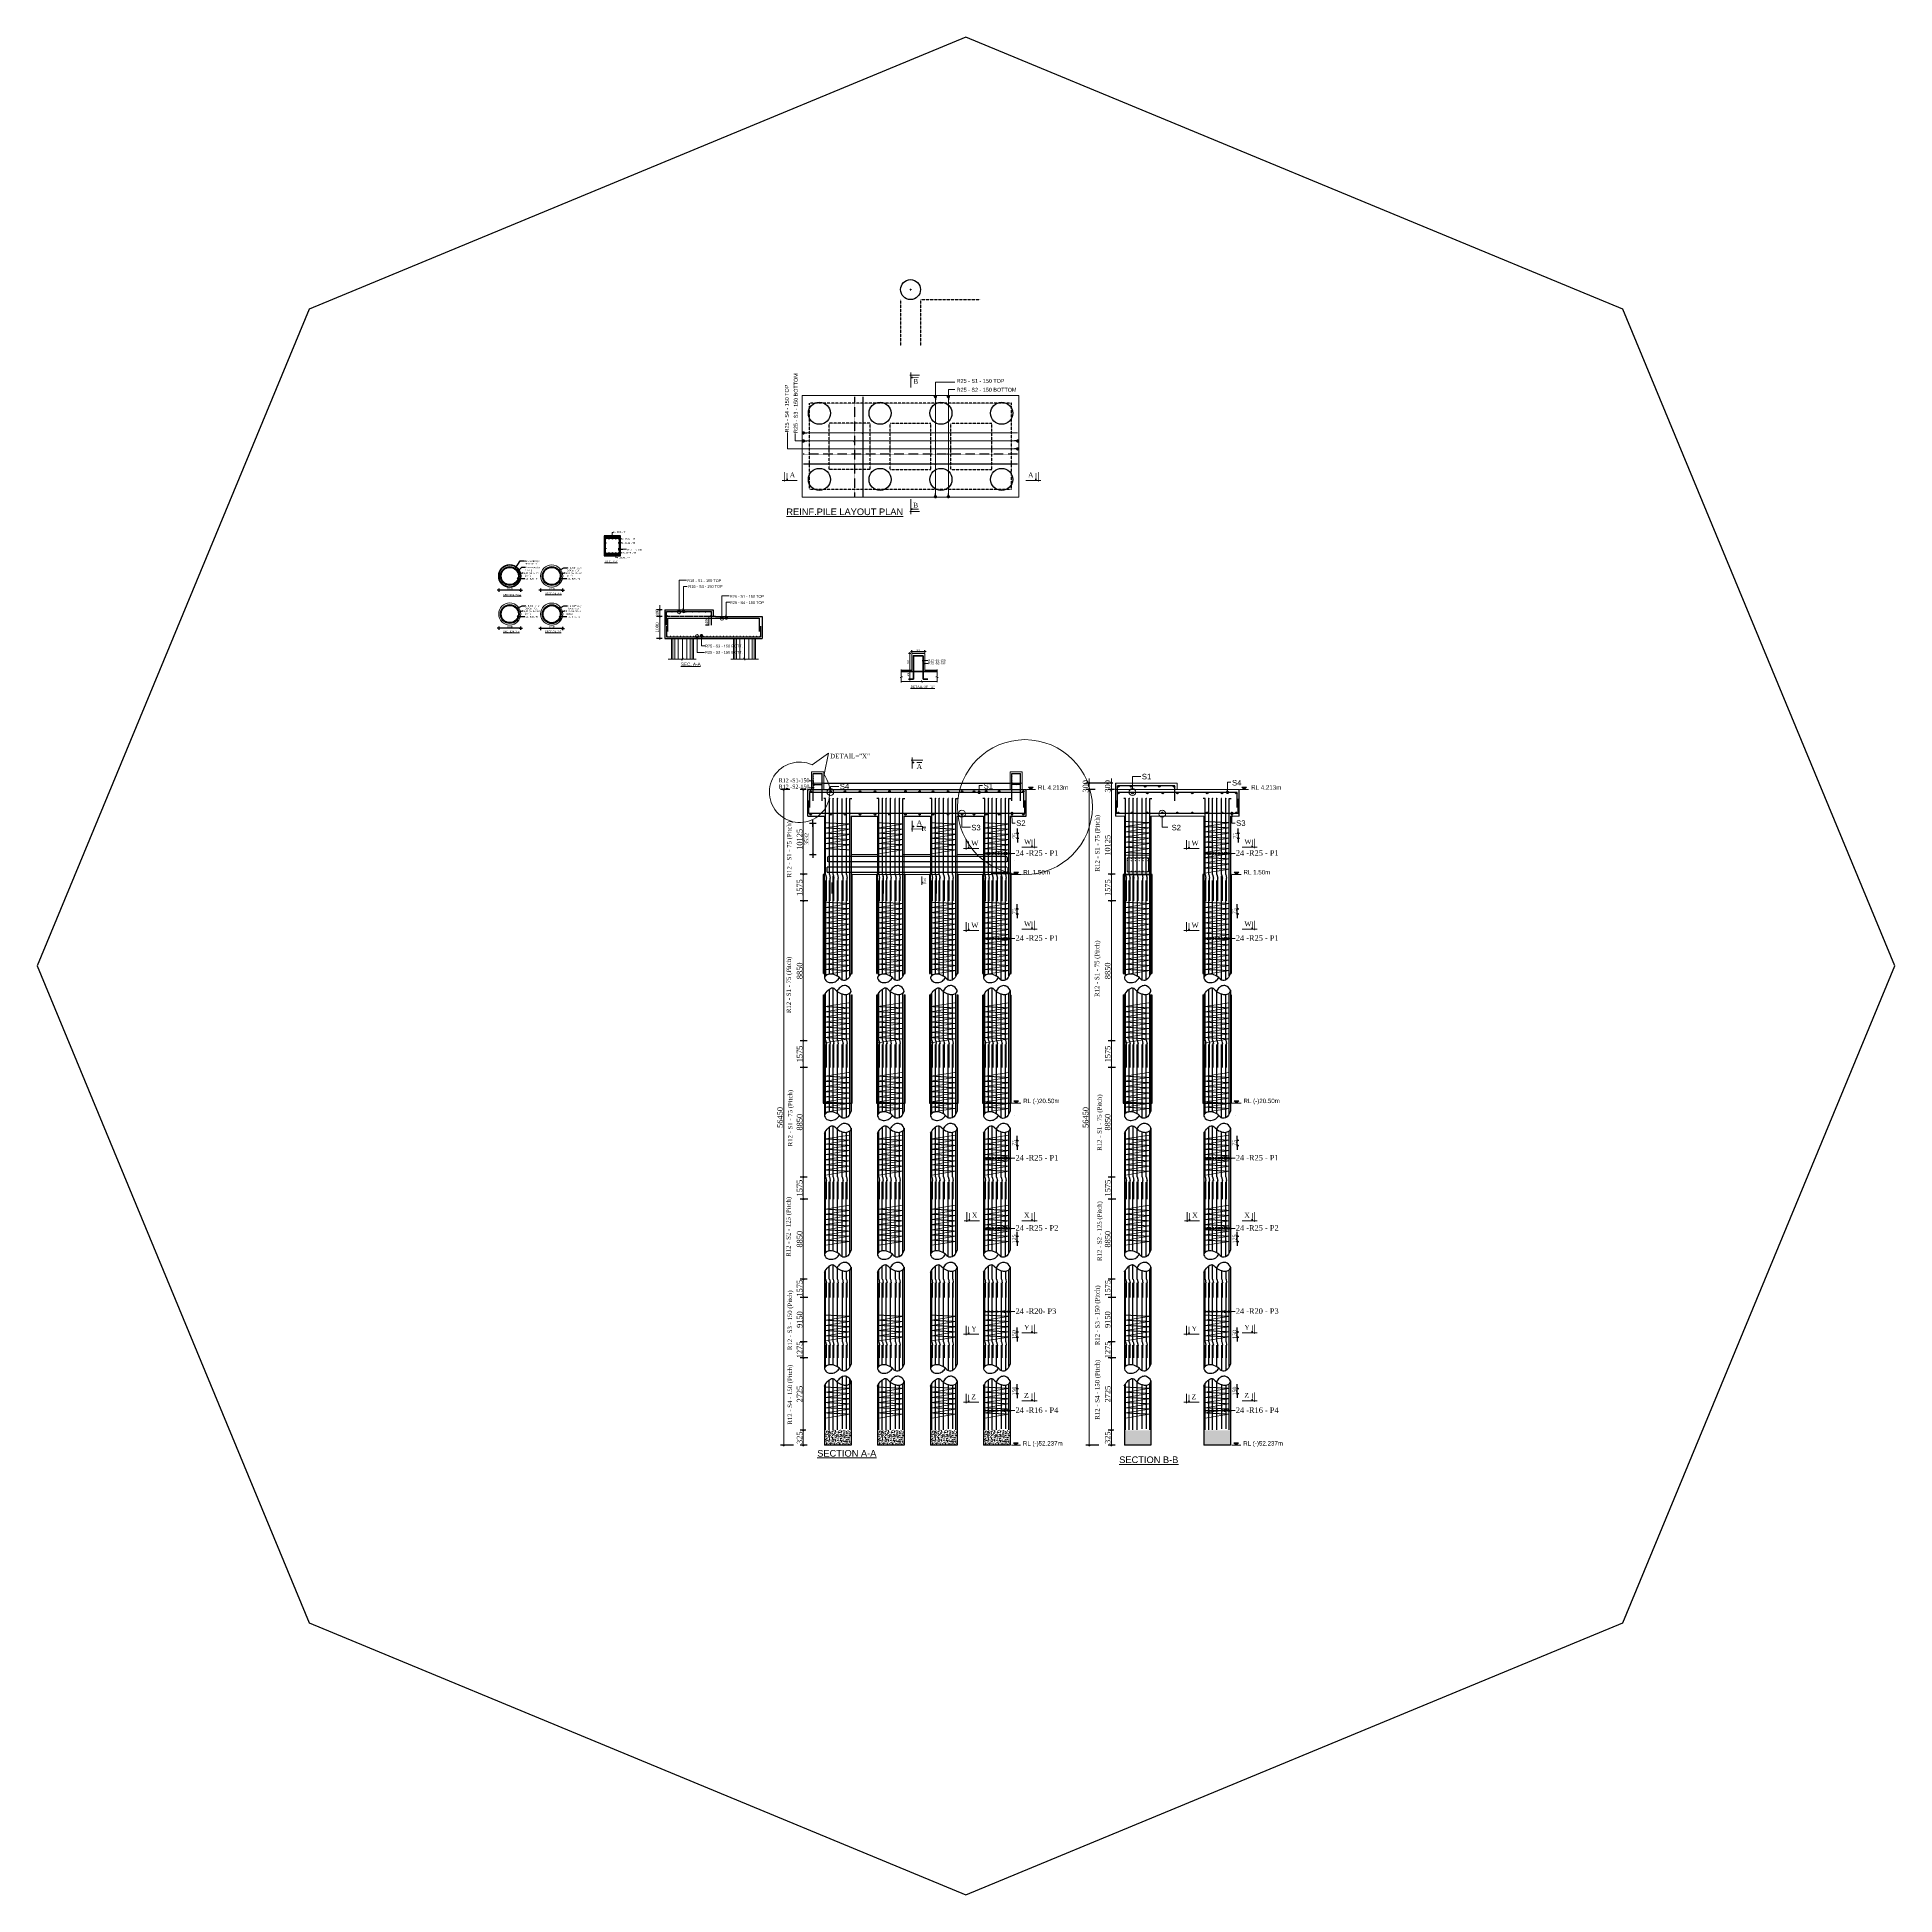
# Model space of a CAD drawing. Header units: millimetres. Extents: x -571543 to 35267, y -84886 to 197746.
# Drawn here: x -436958 to -352872, y 112741 to 196827 of the extents above; entities that cross this region are included whole.
import ezdxf

# ---------------------------------------------------------------- set-up
doc = ezdxf.new("R2010")
doc.units = ezdxf.units.MM
doc.header["$PDMODE"] = 2
for name, pattern in [('DASHED', [0.75, 0.5, -0.25]), ('DASHED2', [0.375, 0.25, -0.125]), ('DASHEDX2', [38.1, 25.4, -12.7]), ('HIDDEN', [9.525, 6.35, -3.175])]:
    doc.linetypes.add(name, pattern=pattern)
doc.layers.get('Defpoints').update_dxf_attribs({"lineweight": 13})
for name, color, linetype, lineweight in [('Abutment W Line', 200, 'Continuous', 15), ('Ber', 12, 'Continuous', 30), ('Binder', 136, 'Continuous', 15), ('BODER', 1, 'Continuous', 40), ('Center Line', 34, 'Continuous', 15), ('dim', 96, 'Continuous', 25), ('Dimision', 96, 'Continuous', 18), ('hatch', 65, 'Continuous', 15), ('Hatching', 65, 'Continuous', 20), ('L.L', 200, 'Continuous', 20), ('Pile', 11, 'Continuous', 15), ('Reinf.', 12, 'Continuous', 30), ('Rod', 12, 'Continuous', 30), ('Rod -2', 5, 'Continuous', 35), ('Steel Casing', 70, 'Continuous', 30), ('Text', 7, 'Continuous', 15)]:
    doc.layers.add(name, color=color, linetype=linetype, lineweight=lineweight)
doc.layers.add('Pire Line', color=11, linetype='Continuous')
doc.styles.add('ROMANS', font='arial.ttf', dxfattribs={"height": 200})
doc.styles.get("Standard").update_dxf_attribs({"font": 'times.ttf'})
doc.styles.add('STYLE1', font='romantic.ttf', dxfattribs={"height": 85})
doc.linetypes.add('BATTING', pattern='A,0.00254,-2.54,[134,ltypeshp.shx,S=2.54,R=0,X=-2.54,Y=0],-5.08,[134,ltypeshp.shx,S=2.54,R=180,X=2.54,Y=0],-2.54', length=10.16254)
doc.dimstyles.new('ALTER', dxfattribs={"dimtxt": 110, "dimasz": 65, "dimexe": 95, "dimexo": 100, "dimgap": 30, "dimtad": 1, "dimdec": 0, "dimzin": 0, "dimdsep": 46, "dimtxsty": 'Standard', "dimblk": 'DOT', "dimcen": 35, "dimadec": 0, "dimazin": 0, "dimtfac": 1, "dimtdec": 0, "dimtofl": 0, "dimtmove": 0, "dimatfit": 3, "dimfxl": 1, "dimtolj": 1, "dimtzin": 0, "dimarcsym": 0})
doc.dimstyles.new('ISO-25', dxfattribs={"dimtxt": 175, "dimasz": 100, "dimexe": 65, "dimexo": 115.625, "dimgap": 40, "dimtad": 1, "dimtoh": 1, "dimdec": 0, "dimtxsty": 'Standard', "dimblk": 'DOT', "dimcen": 300, "dimclrd": 256, "dimclre": 256, "dimclrt": 256, "dimadec": 0, "dimazin": 0, "dimtfac": 1, "dimtdec": 0, "dimtix": 1, "dimtmove": 0, "dimatfit": 3, "dimldrblk": 'DOT', "dimfxl": 75, "dimlwd": -1, "dimarcsym": 0})
doc.dimstyles.new('ISO-70', dxfattribs={"dimscale": 0, "dimtxt": 70, "dimasz": 0.75, "dimexe": 35, "dimexo": 35, "dimgap": 20, "dimtad": 1, "dimdec": 0, "dimlfac": -1, "dimzin": 1, "dimdsep": 46, "dimtxsty": 'Standard', "dimblk": 'DIM', "dimcen": 60, "dimclrd": 256, "dimclre": 256, "dimclrt": 256, "dimadec": 0, "dimazin": 0, "dimtfac": 1, "dimtdec": 0, "dimtix": 1, "dimtofl": 0, "dimtmove": 0, "dimatfit": 3, "dimldrblk": 'DOT', "dimfxl": 35, "dimfxlon": 1, "dimtolj": 1, "dimlwd": -1, "dimarcsym": 0})
doc.dimstyles.new('ISO-75', dxfattribs={"dimtxt": 75, "dimasz": 1, "dimexe": 35, "dimexo": 35, "dimgap": 35, "dimtad": 1, "dimdec": 0, "dimtxsty": 'Standard', "dimblk": 'D_TIC', "dimcen": 52.5, "dimclrd": 256, "dimclre": 256, "dimclrt": 256, "dimadec": 0, "dimazin": 0, "dimtfac": 1, "dimtdec": 0, "dimtix": 1, "dimtmove": 0, "dimatfit": 3, "dimldrblk": 'DOT', "dimfxl": 35, "dimfxlon": 1, "dimlwd": -1, "dimarcsym": 0})

# ---------------------------------------------------------------- blocks, each defined once
blk = doc.blocks.new('_Dot')
at = {"color": 0, "linetype": 'ByBlock', "lineweight": -2}
blk.add_line((-0.5, 0), (-1, 0), dxfattribs=at)
at = {"color": 0, "linetype": 'ByBlock', "const_width": 0.5}
blk.add_lwpolyline([(-0.25, 0, 1), (0.25, 0, 1)], format="xyb", close=True, dxfattribs=at)
blk = doc.blocks.new('*D315')
at = {"layer": 'Defpoints', "color": 0, "ltscale": 3, "transparency": 16777216}
for p in [(-382907, 160802), (-382907, 160568), (-382601, 160568)]:
    blk.add_point(p, dxfattribs=at)
at = {"layer": 'Pire Line', "linetype": 'Continuous', "lineweight": -2, "ltscale": 3, "transparency": 16777216}
for p, q in [((-382636, 160802), (-382536, 160802)), ((-382636, 160568), (-382536, 160568))]:
    blk.add_line(p, q, dxfattribs=at)
at = {"layer": 'Pire Line', "linetype": 'Continuous', "ltscale": 3, "transparency": 16777216}
for p, q in [((-382601, 160902), (-382601, 161002)), ((-382601, 160802), (-382601, 160568)), ((-382601, 160468), (-382601, 160368))]:
    blk.add_line(p, q, dxfattribs=at)
at = {"layer": 'Pire Line', "ltscale": 3, "transparency": 16777216, "xscale": 100, "yscale": 100, "zscale": 100}
for p, rotation in [((-382601, 160802), 270), ((-382601, 160568), 90)]:
    blk.add_blockref('_Dot', p, dxfattribs=dict(at, rotation=rotation))
at = {"layer": 'Pire Line', "ltscale": 3, "transparency": 16777216, "insert": (-382730, 160685), "char_height": 175, "attachment_point": 5, "rotation": 90}
blk.add_mtext('75', dxfattribs=at)
blk = doc.blocks.new('*D316')
at = {"layer": 'Defpoints', "color": 0, "ltscale": 3, "transparency": 16777216}
for p in [(-383042, 157377), (-382634, 157377), (-383057, 157144)]:
    blk.add_point(p, dxfattribs=at)
at = {"layer": 'Pire Line', "linetype": 'Continuous', "lineweight": -2, "ltscale": 3, "transparency": 16777216}
for p, q in [((-382669, 157377), (-382569, 157377)), ((-382669, 157144), (-382569, 157144))]:
    blk.add_line(p, q, dxfattribs=at)
at = {"layer": 'Pire Line', "linetype": 'Continuous', "ltscale": 3, "transparency": 16777216}
for p, q in [((-382634, 157477), (-382634, 157577)), ((-382634, 157144), (-382634, 157377)), ((-382634, 157044), (-382634, 156944))]:
    blk.add_line(p, q, dxfattribs=at)
at = {"layer": 'Pire Line', "ltscale": 3, "transparency": 16777216, "xscale": 100, "yscale": 100, "zscale": 100}
for p, rotation in [((-382634, 157377), 270), ((-382634, 157144), 90)]:
    blk.add_blockref('_Dot', p, dxfattribs=dict(at, rotation=rotation))
at = {"layer": 'Pire Line', "ltscale": 3, "transparency": 16777216, "insert": (-382763, 157261), "char_height": 175, "attachment_point": 5, "rotation": 90}
blk.add_mtext('75', dxfattribs=at)
blk = doc.blocks.new('*D317')
at = {"layer": 'Defpoints', "color": 0, "ltscale": 3, "transparency": 16777216}
for p in [(-388335, 145231), (-388052, 145231), (-388022, 144231)]:
    blk.add_point(p, dxfattribs=at)
at = {"layer": 'Dimision', "color": 1, "lineweight": -2, "ltscale": 3, "transparency": 16777216}
for p, q in [((-388168, 145231), (-388485, 145231)), ((-388137, 144231), (-388485, 144231))]:
    blk.add_line(p, q, dxfattribs=at)
at = {"layer": 'Dimision', "ltscale": 3, "transparency": 16777216}
blk.add_line((-388335, 144331), (-388335, 145131), dxfattribs=at)
at = {"layer": 'Dimision', "ltscale": 3, "transparency": 16777216, "xscale": 100, "yscale": 100, "zscale": 100}
for p, rotation in [((-388335, 145231), 90), ((-388335, 144231), 270)]:
    blk.add_blockref('_Dot', p, dxfattribs=dict(at, rotation=rotation))
at = {"layer": 'Dimision', "ltscale": 3, "transparency": 16777216, "insert": (-388502, 144731), "char_height": 250, "attachment_point": 5, "rotation": 90}
blk.add_mtext('1575', dxfattribs=at)
blk = doc.blocks.new('*D318')
at = {"layer": 'Defpoints', "color": 0, "ltscale": 3, "transparency": 16777216}
for p in [(-388335, 151403), (-388041, 151403), (-388033, 150196)]:
    blk.add_point(p, dxfattribs=at)
at = {"layer": 'Dimision', "color": 1, "lineweight": -2, "ltscale": 3, "transparency": 16777216}
for p, q in [((-388157, 151403), (-388485, 151403)), ((-388149, 150196), (-388485, 150196))]:
    blk.add_line(p, q, dxfattribs=at)
at = {"layer": 'Dimision', "ltscale": 3, "transparency": 16777216}
blk.add_line((-388335, 150296), (-388335, 151303), dxfattribs=at)
at = {"layer": 'Dimision', "ltscale": 3, "transparency": 16777216, "xscale": 100, "yscale": 100, "zscale": 100}
for p, rotation in [((-388335, 151403), 90), ((-388335, 150196), 270)]:
    blk.add_blockref('_Dot', p, dxfattribs=dict(at, rotation=rotation))
at = {"layer": 'Dimision', "ltscale": 3, "transparency": 16777216, "insert": (-388502, 150800), "char_height": 250, "attachment_point": 5, "rotation": 90}
blk.add_mtext('1575', dxfattribs=at)
blk = doc.blocks.new('*D319')
at = {"layer": 'Defpoints', "color": 0, "ltscale": 3, "transparency": 16777216}
for p in [(-388335, 144231), (-388022, 144231), (-388052, 140604)]:
    blk.add_point(p, dxfattribs=at)
at = {"layer": 'Dimision', "color": 1, "lineweight": -2, "ltscale": 3, "transparency": 16777216}
for p, q in [((-388137, 144231), (-388485, 144231)), ((-388168, 140604), (-388485, 140604))]:
    blk.add_line(p, q, dxfattribs=at)
at = {"layer": 'Dimision', "ltscale": 3, "transparency": 16777216}
blk.add_line((-388335, 140704), (-388335, 144131), dxfattribs=at)
at = {"layer": 'Dimision', "ltscale": 3, "transparency": 16777216, "xscale": 100, "yscale": 100, "zscale": 100}
for p, rotation in [((-388335, 144231), 90), ((-388335, 140604), 270)]:
    blk.add_blockref('_Dot', p, dxfattribs=dict(at, rotation=rotation))
at = {"layer": 'Dimision', "ltscale": 3, "transparency": 16777216, "insert": (-388502, 142417), "char_height": 250, "attachment_point": 5, "rotation": 90}
blk.add_mtext('8850', dxfattribs=at)
blk = doc.blocks.new('*D320')
at = {"layer": 'Defpoints', "color": 0, "ltscale": 3, "transparency": 16777216}
for p in [(-388335, 150196), (-388033, 150196), (-388052, 145231)]:
    blk.add_point(p, dxfattribs=at)
at = {"layer": 'Dimision', "color": 1, "lineweight": -2, "ltscale": 3, "transparency": 16777216}
for p, q in [((-388149, 150196), (-388485, 150196)), ((-388168, 145231), (-388485, 145231))]:
    blk.add_line(p, q, dxfattribs=at)
at = {"layer": 'Dimision', "ltscale": 3, "transparency": 16777216}
blk.add_line((-388335, 145331), (-388335, 150096), dxfattribs=at)
at = {"layer": 'Dimision', "ltscale": 3, "transparency": 16777216, "xscale": 100, "yscale": 100, "zscale": 100}
for p, rotation in [((-388335, 150196), 90), ((-388335, 145231), 270)]:
    blk.add_blockref('_Dot', p, dxfattribs=dict(at, rotation=rotation))
at = {"layer": 'Dimision', "ltscale": 3, "transparency": 16777216, "insert": (-388502, 147714), "char_height": 250, "attachment_point": 5, "rotation": 90}
blk.add_mtext('8850', dxfattribs=at)
blk = doc.blocks.new('*D321')
at = {"layer": 'Defpoints', "color": 0, "ltscale": 3, "transparency": 16777216}
for p in [(-388335, 157727), (-388012, 157727), (-388041, 151403)]:
    blk.add_point(p, dxfattribs=at)
at = {"layer": 'Dimision', "color": 1, "lineweight": -2, "ltscale": 3, "transparency": 16777216}
for p, q in [((-388128, 157727), (-388485, 157727)), ((-388157, 151403), (-388485, 151403))]:
    blk.add_line(p, q, dxfattribs=at)
at = {"layer": 'Dimision', "ltscale": 3, "transparency": 16777216}
blk.add_line((-388335, 151503), (-388335, 157627), dxfattribs=at)
at = {"layer": 'Dimision', "ltscale": 3, "transparency": 16777216, "xscale": 100, "yscale": 100, "zscale": 100}
for p, rotation in [((-388335, 157727), 90), ((-388335, 151403), 270)]:
    blk.add_blockref('_Dot', p, dxfattribs=dict(at, rotation=rotation))
at = {"layer": 'Dimision', "ltscale": 3, "transparency": 16777216, "insert": (-388502, 154565), "char_height": 250, "attachment_point": 5, "rotation": 90}
blk.add_mtext('8850', dxfattribs=at)
blk = doc.blocks.new('*D322')
at = {"layer": 'Defpoints', "color": 0, "ltscale": 3, "transparency": 16777216}
for p in [(-388335, 162766), (-388083, 162766), (-388041, 158933)]:
    blk.add_point(p, dxfattribs=at)
at = {"layer": 'Dimision', "color": 1, "lineweight": -2, "ltscale": 3, "transparency": 16777216}
for p, q in [((-388199, 162766), (-388485, 162766)), ((-388157, 158933), (-388485, 158933))]:
    blk.add_line(p, q, dxfattribs=at)
at = {"layer": 'Dimision', "ltscale": 3, "transparency": 16777216}
blk.add_line((-388335, 159033), (-388335, 162666), dxfattribs=at)
at = {"layer": 'Dimision', "ltscale": 3, "transparency": 16777216, "xscale": 100, "yscale": 100, "zscale": 100}
for p, rotation in [((-388335, 162766), 90), ((-388335, 158933), 270)]:
    blk.add_blockref('_Dot', p, dxfattribs=dict(at, rotation=rotation))
at = {"layer": 'Dimision', "ltscale": 3, "transparency": 16777216, "insert": (-388502, 160246), "char_height": 250, "attachment_point": 5, "rotation": 90}
blk.add_mtext('10125', dxfattribs=at)
blk = doc.blocks.new('*D323')
at = {"layer": 'Defpoints', "color": 0, "ltscale": 3, "transparency": 16777216}
for p in [(-388106, 133772), (-388335, 133091), (-388045, 133091)]:
    blk.add_point(p, dxfattribs=at)
at = {"layer": 'Dimision', "color": 1, "lineweight": -2, "ltscale": 3, "transparency": 16777216}
for p, q in [((-388221, 133772), (-388485, 133772)), ((-388161, 133091), (-388485, 133091))]:
    blk.add_line(p, q, dxfattribs=at)
at = {"layer": 'Dimision', "ltscale": 3, "transparency": 16777216}
blk.add_line((-388335, 133672), (-388335, 133191), dxfattribs=at)
at = {"layer": 'Dimision', "ltscale": 3, "transparency": 16777216, "xscale": 100, "yscale": 100, "zscale": 100}
for p, rotation in [((-388335, 133772), 90), ((-388335, 133091), 270)]:
    blk.add_blockref('_Dot', p, dxfattribs=dict(at, rotation=rotation))
at = {"layer": 'Dimision', "ltscale": 3, "transparency": 16777216, "insert": (-388502, 133432), "char_height": 250, "attachment_point": 5, "rotation": 90}
blk.add_mtext('325', dxfattribs=at)
blk = doc.blocks.new('*D324')
at = {"layer": 'Defpoints', "color": 0, "ltscale": 3, "transparency": 16777216}
for p in [(-389334, 162766), (-388947, 162766), (-388780, 133091)]:
    blk.add_point(p, dxfattribs=at)
at = {"layer": 'Dimision', "color": 1, "lineweight": -2, "ltscale": 3, "transparency": 16777216}
for p, q in [((-389063, 162766), (-389484, 162766)), ((-388896, 133091), (-389484, 133091))]:
    blk.add_line(p, q, dxfattribs=at)
at = {"layer": 'Dimision', "ltscale": 3, "transparency": 16777216}
blk.add_line((-389334, 133191), (-389334, 162666), dxfattribs=at)
at = {"layer": 'Dimision', "ltscale": 3, "transparency": 16777216, "xscale": 100, "yscale": 100, "zscale": 100}
for p, rotation in [((-389334, 162766), 90), ((-389334, 133091), 270)]:
    blk.add_blockref('_Dot', p, dxfattribs=dict(at, rotation=rotation))
at = {"layer": 'Dimision', "ltscale": 3, "transparency": 16777216, "insert": (-389502, 147929), "char_height": 250, "attachment_point": 5, "rotation": 90}
blk.add_mtext('56450', dxfattribs=at)
blk = doc.blocks.new('DIM')
at = {"layer": 'dim'}
for p, q in [((-101, 0), (101, 0)), ((0, -101), (0, 101))]:
    blk.add_line(p, q, dxfattribs=at)
at = {"layer": 'dim', "const_width": 25.4}
blk.add_lwpolyline([(-13, 0, 1), (13, 0, 1)], format="xyb", close=True, dxfattribs=at)
blk = doc.blocks.new('*D339')
at = {"layer": 'Defpoints', "color": 0, "ltscale": 30, "transparency": 16777216}
for p in [(-414168, 172435), (-413168, 172435), (-414168, 171791)]:
    blk.add_point(p, dxfattribs=at)
at = {"layer": 'dim', "lineweight": -2, "ltscale": 30, "transparency": 16777216}
for p, q in [((-414168, 171826), (-414168, 171756)), ((-413168, 171826), (-413168, 171756))]:
    blk.add_line(p, q, dxfattribs=at)
at = {"layer": 'dim', "ltscale": 30, "transparency": 16777216}
blk.add_line((-413169, 171791), (-414167, 171791), dxfattribs=at)
at = {"layer": 'dim', "ltscale": 30, "transparency": 16777216, "xscale": 0.75, "yscale": 0.75, "zscale": 0.75, "rotation": 180}
blk.add_blockref('DIM', (-414168, 171791), dxfattribs=at)
at = {"layer": 'dim', "ltscale": 30, "transparency": 16777216, "xscale": 0.75, "yscale": 0.75, "zscale": 0.75}
blk.add_blockref('DIM', (-413168, 171791), dxfattribs=at)
at = {"layer": 'dim', "ltscale": 30, "transparency": 16777216, "insert": (-413668, 171861), "char_height": 100, "attachment_point": 5}
blk.add_mtext('\\A1;1000', dxfattribs=at)
blk = doc.blocks.new('*U276')
at = {"layer": 'Reinf.', "ltscale": 30, "const_width": 18}
blk.add_lwpolyline([(-1, 9, 1), (1, -9, 1)], format="xyb", close=True, dxfattribs=at)
blk = doc.blocks.new('*U277')
at = {"color": 0, "linetype": 'ByBlock', "lineweight": -2, "transparency": 16777216}
for p, rotation in [((-301316, 128703), 255), ((-301275, 128801), 240), ((-301211, 128885), 225), ((-301126, 128950), 209.9999999999999), ((-301028, 128990), 194.9999999999999), ((-300923, 129004), 180), ((-300818, 128990), 165), ((-300720, 128950), 150), ((-300636, 128885), 135), ((-300571, 128801), 120), ((-300530, 128703), 105), ((-301330, 128597), 270), ((-301316, 128492), 285), ((-301275, 128394), 299.9999999999999), ((-301211, 128310), 315.0000000000001), ((-301126, 128245), 330.0000000000001), ((-301028, 128205), 345), ((-300818, 128205), 14.99999999999997), ((-300720, 128245), 30), ((-300636, 128310), 44.99999999999999), ((-300571, 128394), 59.99999999999997), ((-300530, 128492), 75.00000000000001), ((-300516, 128597), 90)]:
    blk.add_blockref('*U276', p, dxfattribs=dict(at, rotation=rotation))
blk.add_blockref('*U276', (-300923, 128191), dxfattribs=at)
blk = doc.blocks.new('*D346')
at = {"layer": 'Defpoints', "color": 0, "ltscale": 30, "transparency": 16777216}
for p in [(-416066, 170715), (-415066, 170715), (-416066, 170071)]:
    blk.add_point(p, dxfattribs=at)
at = {"layer": 'dim', "lineweight": -2, "ltscale": 30, "transparency": 16777216}
for p, q in [((-416066, 170106), (-416066, 170036)), ((-415066, 170106), (-415066, 170036))]:
    blk.add_line(p, q, dxfattribs=at)
at = {"layer": 'dim', "ltscale": 30, "transparency": 16777216}
blk.add_line((-415067, 170071), (-416065, 170071), dxfattribs=at)
at = {"layer": 'dim', "ltscale": 30, "transparency": 16777216, "xscale": 0.75, "yscale": 0.75, "zscale": 0.75, "rotation": 180}
blk.add_blockref('DIM', (-416066, 170071), dxfattribs=at)
at = {"layer": 'dim', "ltscale": 30, "transparency": 16777216, "xscale": 0.75, "yscale": 0.75, "zscale": 0.75}
blk.add_blockref('DIM', (-415066, 170071), dxfattribs=at)
at = {"layer": 'dim', "ltscale": 30, "transparency": 16777216, "insert": (-415566, 170142), "char_height": 100, "attachment_point": 5}
blk.add_mtext('\\A1;1000', dxfattribs=at)
blk = doc.blocks.new('*U270')
at = {"layer": 'Reinf.', "ltscale": 30, "const_width": 18}
blk.add_lwpolyline([(-1, 9, 1), (1, -9, 1)], format="xyb", close=True, dxfattribs=at)
blk = doc.blocks.new('*U271')
at = {"color": 0, "linetype": 'ByBlock', "lineweight": -2, "transparency": 16777216}
for p, rotation in [((-301316, 128703), 255), ((-301275, 128801), 240), ((-301211, 128885), 225), ((-301126, 128950), 209.9999999999999), ((-301028, 128990), 194.9999999999999), ((-300923, 129004), 180), ((-300818, 128990), 165), ((-300720, 128950), 150), ((-300636, 128885), 135), ((-300571, 128801), 120), ((-300530, 128703), 105), ((-301330, 128597), 270), ((-301316, 128492), 285), ((-301275, 128394), 299.9999999999999), ((-301211, 128310), 315.0000000000001), ((-301126, 128245), 330.0000000000001), ((-301028, 128205), 345), ((-300818, 128205), 14.99999999999997), ((-300720, 128245), 30), ((-300636, 128310), 44.99999999999999), ((-300571, 128394), 59.99999999999997), ((-300530, 128492), 75.00000000000001), ((-300516, 128597), 90)]:
    blk.add_blockref('*U270', p, dxfattribs=dict(at, rotation=rotation))
blk.add_blockref('*U270', (-300923, 128191), dxfattribs=at)
blk = doc.blocks.new('*D347')
at = {"layer": 'Defpoints', "color": 0, "ltscale": 30, "transparency": 16777216}
for p in [(-416066, 172435), (-415066, 172435), (-416066, 171791)]:
    blk.add_point(p, dxfattribs=at)
at = {"layer": 'dim', "lineweight": -2, "ltscale": 30, "transparency": 16777216}
for p, q in [((-416066, 171826), (-416066, 171756)), ((-415066, 171826), (-415066, 171756))]:
    blk.add_line(p, q, dxfattribs=at)
at = {"layer": 'dim', "ltscale": 30, "transparency": 16777216}
blk.add_line((-415067, 171791), (-416065, 171791), dxfattribs=at)
at = {"layer": 'dim', "ltscale": 30, "transparency": 16777216, "xscale": 0.75, "yscale": 0.75, "zscale": 0.75, "rotation": 180}
blk.add_blockref('DIM', (-416066, 171791), dxfattribs=at)
at = {"layer": 'dim', "ltscale": 30, "transparency": 16777216, "xscale": 0.75, "yscale": 0.75, "zscale": 0.75}
blk.add_blockref('DIM', (-415066, 171791), dxfattribs=at)
at = {"layer": 'dim', "ltscale": 30, "transparency": 16777216, "insert": (-415566, 171861), "char_height": 100, "attachment_point": 5}
blk.add_mtext('\\A1;1020', dxfattribs=at)
blk = doc.blocks.new('*U272')
at = {"layer": 'Reinf.', "ltscale": 30, "const_width": 18}
blk.add_lwpolyline([(-1, 9, 1), (1, -9, 1)], format="xyb", close=True, dxfattribs=at)
blk = doc.blocks.new('*U273')
at = {"color": 0, "linetype": 'ByBlock', "lineweight": -2, "transparency": 16777216}
for p, rotation in [((-301316, 128703), 255), ((-301275, 128801), 240), ((-301211, 128885), 225), ((-301126, 128950), 209.9999999999999), ((-301028, 128990), 194.9999999999999), ((-300923, 129004), 180), ((-300818, 128990), 165), ((-300720, 128950), 150), ((-300636, 128885), 135), ((-300571, 128801), 120), ((-300530, 128703), 105), ((-301330, 128597), 270), ((-301316, 128492), 285), ((-301275, 128394), 299.9999999999999), ((-301211, 128310), 315.0000000000001), ((-301126, 128245), 330.0000000000001), ((-301028, 128205), 345), ((-300818, 128205), 14.99999999999997), ((-300720, 128245), 30), ((-300636, 128310), 44.99999999999999), ((-300571, 128394), 59.99999999999997), ((-300530, 128492), 75.00000000000001), ((-300516, 128597), 90)]:
    blk.add_blockref('*U272', p, dxfattribs=dict(at, rotation=rotation))
blk.add_blockref('*U272', (-300923, 128191), dxfattribs=at)
blk = doc.blocks.new('rod')
at = {"layer": 'Rod', "ltscale": 10, "const_width": 15}
blk.add_lwpolyline([(-7.5, 0, 1), (7.5, 0, 1)], format="xyb", close=True, dxfattribs=at)
blk = doc.blocks.new('D_TIC')
at = {"layer": 'Dimision', "ltscale": 5}
for p, q in [((-60, 0), (60, 0)), ((0, 60), (0, -60))]:
    blk.add_line(p, q, dxfattribs=at)
at = {"layer": 'Dimision', "ltscale": 5, "const_width": 20}
blk.add_lwpolyline([(-10, 0, 1), (10, 0, 1)], format="xyb", close=True, dxfattribs=at)
blk = doc.blocks.new('*D348')
at = {"layer": 'Defpoints', "color": 0, "ltscale": 5, "transparency": 16777216}
for p in [(-397465, 168930), (-397324, 168930), (-397474, 168167)]:
    blk.add_point(p, dxfattribs=at)
at = {"layer": 'Dimision', "lineweight": -2, "ltscale": 5, "transparency": 16777216}
for p, q in [((-397430, 168930), (-397500, 168930)), ((-397465, 168167), (-397430, 168167))]:
    blk.add_line(p, q, dxfattribs=at)
at = {"layer": 'Dimision', "ltscale": 5, "transparency": 16777216}
blk.add_line((-397465, 168168), (-397465, 168929), dxfattribs=at)
for p, rotation in [((-397465, 168930), 90), ((-397465, 168167), 270)]:
    blk.add_blockref('D_TIC', p, dxfattribs=dict(at, rotation=rotation))
at = {"layer": 'Dimision', "lineweight": 20, "ltscale": 5, "transparency": 16777216, "insert": (-397528, 168549), "char_height": 75, "attachment_point": 5, "rotation": 90}
blk.add_mtext('500', dxfattribs=at)
blk = doc.blocks.new('*D349')
at = {"layer": 'Defpoints', "color": 0, "ltscale": 5, "transparency": 16777216}
for p in [(-397474, 168167), (-397465, 167767), (-397249, 167767)]:
    blk.add_point(p, dxfattribs=at)
at = {"layer": 'Dimision', "lineweight": -2, "ltscale": 5, "transparency": 16777216}
for p, q in [((-397430, 167767), (-397500, 167767)), ((-397465, 168167), (-397430, 168167))]:
    blk.add_line(p, q, dxfattribs=at)
at = {"layer": 'Dimision', "ltscale": 5, "transparency": 16777216}
blk.add_line((-397465, 168166), (-397465, 167768), dxfattribs=at)
for p, rotation in [((-397465, 168167), 90), ((-397465, 167767), 270)]:
    blk.add_blockref('D_TIC', p, dxfattribs=dict(at, rotation=rotation))
at = {"layer": 'Dimision', "lineweight": 20, "ltscale": 5, "transparency": 16777216, "insert": (-397528, 167967), "char_height": 75, "attachment_point": 5, "rotation": 90}
blk.add_mtext('400', dxfattribs=at)
blk = doc.blocks.new('*D355')
at = {"layer": 'Defpoints', "color": 0, "ltscale": 3, "transparency": 16777216}
for p in [(-388335, 140604), (-388052, 140604), (-388022, 139785)]:
    blk.add_point(p, dxfattribs=at)
at = {"layer": 'Dimision', "color": 1, "lineweight": -2, "ltscale": 3, "transparency": 16777216}
for p, q in [((-388168, 140604), (-388485, 140604)), ((-388137, 139785), (-388485, 139785))]:
    blk.add_line(p, q, dxfattribs=at)
at = {"layer": 'Dimision', "ltscale": 3, "transparency": 16777216}
blk.add_line((-388335, 139885), (-388335, 140504), dxfattribs=at)
at = {"layer": 'Dimision', "ltscale": 3, "transparency": 16777216, "xscale": 100, "yscale": 100, "zscale": 100}
for p, rotation in [((-388335, 140604), 90), ((-388335, 139785), 270)]:
    blk.add_blockref('_Dot', p, dxfattribs=dict(at, rotation=rotation))
at = {"layer": 'Dimision', "ltscale": 3, "transparency": 16777216, "insert": (-388502, 140194), "char_height": 250, "attachment_point": 5, "rotation": 90}
blk.add_mtext('1575', dxfattribs=at)
blk = doc.blocks.new('*D302')
at = {"layer": 'Defpoints', "color": 0, "ltscale": 3, "transparency": 16777216}
for p in [(-402279, 145231), (-401996, 145231), (-401965, 144231)]:
    blk.add_point(p, dxfattribs=at)
at = {"layer": 'Dimision', "color": 1, "lineweight": -2, "ltscale": 3, "transparency": 16777216}
for p, q in [((-402112, 145231), (-402429, 145231)), ((-402081, 144231), (-402429, 144231))]:
    blk.add_line(p, q, dxfattribs=at)
at = {"layer": 'Dimision', "ltscale": 3, "transparency": 16777216}
blk.add_line((-402279, 144331), (-402279, 145131), dxfattribs=at)
at = {"layer": 'Dimision', "ltscale": 3, "transparency": 16777216, "xscale": 100, "yscale": 100, "zscale": 100}
for p, rotation in [((-402279, 145231), 90), ((-402279, 144231), 270)]:
    blk.add_blockref('_Dot', p, dxfattribs=dict(at, rotation=rotation))
at = {"layer": 'Dimision', "ltscale": 3, "transparency": 16777216, "insert": (-402446, 144731), "char_height": 250, "attachment_point": 5, "rotation": 90}
blk.add_mtext('1575', dxfattribs=at)
blk = doc.blocks.new('*D303')
at = {"layer": 'Defpoints', "color": 0, "ltscale": 3, "transparency": 16777216}
for p in [(-402279, 151403), (-401985, 151403), (-401977, 150196)]:
    blk.add_point(p, dxfattribs=at)
at = {"layer": 'Dimision', "color": 1, "lineweight": -2, "ltscale": 3, "transparency": 16777216}
for p, q in [((-402101, 151403), (-402429, 151403)), ((-402093, 150196), (-402429, 150196))]:
    blk.add_line(p, q, dxfattribs=at)
at = {"layer": 'Dimision', "ltscale": 3, "transparency": 16777216}
blk.add_line((-402279, 150296), (-402279, 151303), dxfattribs=at)
at = {"layer": 'Dimision', "ltscale": 3, "transparency": 16777216, "xscale": 100, "yscale": 100, "zscale": 100}
for p, rotation in [((-402279, 151403), 90), ((-402279, 150196), 270)]:
    blk.add_blockref('_Dot', p, dxfattribs=dict(at, rotation=rotation))
at = {"layer": 'Dimision', "ltscale": 3, "transparency": 16777216, "insert": (-402446, 150800), "char_height": 250, "attachment_point": 5, "rotation": 90}
blk.add_mtext('1575', dxfattribs=at)
blk = doc.blocks.new('*D304')
at = {"layer": 'Defpoints', "color": 0, "ltscale": 3, "transparency": 16777216}
for p in [(-402279, 144231), (-401965, 144231), (-401996, 140604)]:
    blk.add_point(p, dxfattribs=at)
at = {"layer": 'Dimision', "color": 1, "lineweight": -2, "ltscale": 3, "transparency": 16777216}
for p, q in [((-402081, 144231), (-402429, 144231)), ((-402112, 140604), (-402429, 140604))]:
    blk.add_line(p, q, dxfattribs=at)
at = {"layer": 'Dimision', "ltscale": 3, "transparency": 16777216}
blk.add_line((-402279, 140704), (-402279, 144131), dxfattribs=at)
at = {"layer": 'Dimision', "ltscale": 3, "transparency": 16777216, "xscale": 100, "yscale": 100, "zscale": 100}
for p, rotation in [((-402279, 144231), 90), ((-402279, 140604), 270)]:
    blk.add_blockref('_Dot', p, dxfattribs=dict(at, rotation=rotation))
at = {"layer": 'Dimision', "ltscale": 3, "transparency": 16777216, "insert": (-402446, 142417), "char_height": 250, "attachment_point": 5, "rotation": 90}
blk.add_mtext('8850', dxfattribs=at)
blk = doc.blocks.new('*D305')
at = {"layer": 'Defpoints', "color": 0, "ltscale": 3, "transparency": 16777216}
for p in [(-402279, 150196), (-401977, 150196), (-401996, 145231)]:
    blk.add_point(p, dxfattribs=at)
at = {"layer": 'Dimision', "color": 1, "lineweight": -2, "ltscale": 3, "transparency": 16777216}
for p, q in [((-402093, 150196), (-402429, 150196)), ((-402112, 145231), (-402429, 145231))]:
    blk.add_line(p, q, dxfattribs=at)
at = {"layer": 'Dimision', "ltscale": 3, "transparency": 16777216}
blk.add_line((-402279, 145331), (-402279, 150096), dxfattribs=at)
at = {"layer": 'Dimision', "ltscale": 3, "transparency": 16777216, "xscale": 100, "yscale": 100, "zscale": 100}
for p, rotation in [((-402279, 150196), 90), ((-402279, 145231), 270)]:
    blk.add_blockref('_Dot', p, dxfattribs=dict(at, rotation=rotation))
at = {"layer": 'Dimision', "ltscale": 3, "transparency": 16777216, "insert": (-402446, 147714), "char_height": 250, "attachment_point": 5, "rotation": 90}
blk.add_mtext('8850', dxfattribs=at)
blk = doc.blocks.new('*D306')
at = {"layer": 'Defpoints', "color": 0, "ltscale": 3, "transparency": 16777216}
for p in [(-402279, 157727), (-401956, 157727), (-401985, 151403)]:
    blk.add_point(p, dxfattribs=at)
at = {"layer": 'Dimision', "color": 1, "lineweight": -2, "ltscale": 3, "transparency": 16777216}
for p, q in [((-402071, 157727), (-402429, 157727)), ((-402101, 151403), (-402429, 151403))]:
    blk.add_line(p, q, dxfattribs=at)
at = {"layer": 'Dimision', "ltscale": 3, "transparency": 16777216}
blk.add_line((-402279, 151503), (-402279, 157627), dxfattribs=at)
at = {"layer": 'Dimision', "ltscale": 3, "transparency": 16777216, "xscale": 100, "yscale": 100, "zscale": 100}
for p, rotation in [((-402279, 157727), 90), ((-402279, 151403), 270)]:
    blk.add_blockref('_Dot', p, dxfattribs=dict(at, rotation=rotation))
at = {"layer": 'Dimision', "ltscale": 3, "transparency": 16777216, "insert": (-402446, 154565), "char_height": 250, "attachment_point": 5, "rotation": 90}
blk.add_mtext('8850', dxfattribs=at)
blk = doc.blocks.new('*D307')
at = {"layer": 'Defpoints', "color": 0, "ltscale": 3, "transparency": 16777216}
for p in [(-402279, 162766), (-402027, 162766), (-401985, 158933)]:
    blk.add_point(p, dxfattribs=at)
at = {"layer": 'Dimision', "color": 1, "lineweight": -2, "ltscale": 3, "transparency": 16777216}
for p, q in [((-402143, 162766), (-402429, 162766)), ((-402101, 158933), (-402429, 158933))]:
    blk.add_line(p, q, dxfattribs=at)
at = {"layer": 'Dimision', "ltscale": 3, "transparency": 16777216}
blk.add_line((-402279, 159033), (-402279, 162666), dxfattribs=at)
at = {"layer": 'Dimision', "ltscale": 3, "transparency": 16777216, "xscale": 100, "yscale": 100, "zscale": 100}
for p, rotation in [((-402279, 162766), 90), ((-402279, 158933), 270)]:
    blk.add_blockref('_Dot', p, dxfattribs=dict(at, rotation=rotation))
at = {"layer": 'Dimision', "ltscale": 3, "transparency": 16777216, "insert": (-402446, 160516), "char_height": 250, "attachment_point": 5, "rotation": 90}
blk.add_mtext('10125', dxfattribs=at)
blk = doc.blocks.new('*D308')
at = {"layer": 'Defpoints', "color": 0, "ltscale": 3, "transparency": 16777216}
for p in [(-402050, 133772), (-402279, 133091), (-401989, 133091)]:
    blk.add_point(p, dxfattribs=at)
at = {"layer": 'Dimision', "color": 1, "lineweight": -2, "ltscale": 3, "transparency": 16777216}
for p, q in [((-402165, 133772), (-402429, 133772)), ((-402105, 133091), (-402429, 133091))]:
    blk.add_line(p, q, dxfattribs=at)
at = {"layer": 'Dimision', "ltscale": 3, "transparency": 16777216}
blk.add_line((-402279, 133672), (-402279, 133191), dxfattribs=at)
at = {"layer": 'Dimision', "ltscale": 3, "transparency": 16777216, "xscale": 100, "yscale": 100, "zscale": 100}
for p, rotation in [((-402279, 133772), 90), ((-402279, 133091), 270)]:
    blk.add_blockref('_Dot', p, dxfattribs=dict(at, rotation=rotation))
at = {"layer": 'Dimision', "ltscale": 3, "transparency": 16777216, "insert": (-402446, 133432), "char_height": 250, "attachment_point": 5, "rotation": 90}
blk.add_mtext('325', dxfattribs=at)
blk = doc.blocks.new('*D309')
at = {"layer": 'Defpoints', "color": 0, "ltscale": 3, "transparency": 16777216}
for p in [(-403166, 162766), (-402779, 162766), (-402612, 133091)]:
    blk.add_point(p, dxfattribs=at)
at = {"layer": 'Dimision', "color": 1, "lineweight": -2, "ltscale": 3, "transparency": 16777216}
for p, q in [((-402894, 162766), (-403316, 162766)), ((-402728, 133091), (-403316, 133091))]:
    blk.add_line(p, q, dxfattribs=at)
at = {"layer": 'Dimision', "ltscale": 3, "transparency": 16777216}
blk.add_line((-403166, 133191), (-403166, 162666), dxfattribs=at)
at = {"layer": 'Dimision', "ltscale": 3, "transparency": 16777216, "xscale": 100, "yscale": 100, "zscale": 100}
for p, rotation in [((-403166, 162766), 90), ((-403166, 133091), 270)]:
    blk.add_blockref('_Dot', p, dxfattribs=dict(at, rotation=rotation))
at = {"layer": 'Dimision', "ltscale": 3, "transparency": 16777216, "insert": (-403333, 147929), "char_height": 250, "attachment_point": 5, "rotation": 90}
blk.add_mtext('56450', dxfattribs=at)
blk = doc.blocks.new('*D310')
at = {"layer": 'Defpoints', "color": 0, "ltscale": 3, "transparency": 16777216}
for p in [(-402279, 140604), (-401996, 140604), (-401965, 139785)]:
    blk.add_point(p, dxfattribs=at)
at = {"layer": 'Dimision', "color": 1, "lineweight": -2, "ltscale": 3, "transparency": 16777216}
for p, q in [((-402112, 140604), (-402429, 140604)), ((-402081, 139785), (-402429, 139785))]:
    blk.add_line(p, q, dxfattribs=at)
at = {"layer": 'Dimision', "ltscale": 3, "transparency": 16777216}
blk.add_line((-402279, 139885), (-402279, 140504), dxfattribs=at)
at = {"layer": 'Dimision', "ltscale": 3, "transparency": 16777216, "xscale": 100, "yscale": 100, "zscale": 100}
for p, rotation in [((-402279, 140604), 90), ((-402279, 139785), 270)]:
    blk.add_blockref('_Dot', p, dxfattribs=dict(at, rotation=rotation))
at = {"layer": 'Dimision', "ltscale": 3, "transparency": 16777216, "insert": (-402446, 140194), "char_height": 250, "attachment_point": 5, "rotation": 90}
blk.add_mtext('1575', dxfattribs=at)
blk = doc.blocks.new('*D311')
at = {"layer": 'Defpoints', "color": 0, "ltscale": 3, "transparency": 16777216}
for p in [(-401996, 139785), (-402279, 137773), (-401996, 137773)]:
    blk.add_point(p, dxfattribs=at)
at = {"layer": 'Dimision', "color": 1, "lineweight": -2, "ltscale": 3, "transparency": 16777216}
for p, q in [((-402112, 139785), (-402429, 139785)), ((-402112, 137773), (-402429, 137773))]:
    blk.add_line(p, q, dxfattribs=at)
at = {"layer": 'Dimision', "ltscale": 3, "transparency": 16777216}
blk.add_line((-402279, 139685), (-402279, 137873), dxfattribs=at)
at = {"layer": 'Dimision', "ltscale": 3, "transparency": 16777216, "xscale": 100, "yscale": 100, "zscale": 100}
for p, rotation in [((-402279, 139785), 90), ((-402279, 137773), 270)]:
    blk.add_blockref('_Dot', p, dxfattribs=dict(at, rotation=rotation))
at = {"layer": 'Dimision', "ltscale": 3, "transparency": 16777216, "insert": (-402446, 138779), "char_height": 250, "attachment_point": 5, "rotation": 90}
blk.add_mtext('9150', dxfattribs=at)
blk = doc.blocks.new('*D312')
at = {"layer": 'Defpoints', "color": 0, "ltscale": 3, "transparency": 16777216}
for p in [(-392894, 160801), (-392894, 160567), (-392588, 160567)]:
    blk.add_point(p, dxfattribs=at)
at = {"layer": 'Pire Line', "linetype": 'Continuous', "lineweight": -2, "ltscale": 3, "transparency": 16777216}
for p, q in [((-392623, 160801), (-392523, 160801)), ((-392623, 160567), (-392523, 160567))]:
    blk.add_line(p, q, dxfattribs=at)
at = {"layer": 'Pire Line', "linetype": 'Continuous', "ltscale": 3, "transparency": 16777216}
for p, q in [((-392588, 160901), (-392588, 161001)), ((-392588, 160801), (-392588, 160567)), ((-392588, 160467), (-392588, 160367))]:
    blk.add_line(p, q, dxfattribs=at)
at = {"layer": 'Pire Line', "ltscale": 3, "transparency": 16777216, "xscale": 100, "yscale": 100, "zscale": 100}
for p, rotation in [((-392588, 160801), 270), ((-392588, 160567), 90)]:
    blk.add_blockref('_Dot', p, dxfattribs=dict(at, rotation=rotation))
at = {"layer": 'Pire Line', "ltscale": 3, "transparency": 16777216, "insert": (-392717, 160684), "char_height": 175, "attachment_point": 5, "rotation": 90}
blk.add_mtext('75', dxfattribs=at)
blk = doc.blocks.new('*D313')
at = {"layer": 'Defpoints', "color": 0, "ltscale": 3, "transparency": 16777216}
for p in [(-393015, 157376), (-392606, 157376), (-393029, 157143)]:
    blk.add_point(p, dxfattribs=at)
at = {"layer": 'Pire Line', "linetype": 'Continuous', "lineweight": -2, "ltscale": 3, "transparency": 16777216}
for p, q in [((-392641, 157376), (-392541, 157376)), ((-392641, 157143), (-392541, 157143))]:
    blk.add_line(p, q, dxfattribs=at)
at = {"layer": 'Pire Line', "linetype": 'Continuous', "ltscale": 3, "transparency": 16777216}
for p, q in [((-392606, 157476), (-392606, 157576)), ((-392606, 157143), (-392606, 157376)), ((-392606, 157043), (-392606, 156943))]:
    blk.add_line(p, q, dxfattribs=at)
at = {"layer": 'Pire Line', "ltscale": 3, "transparency": 16777216, "xscale": 100, "yscale": 100, "zscale": 100}
for p, rotation in [((-392606, 157376), 270), ((-392606, 157143), 90)]:
    blk.add_blockref('_Dot', p, dxfattribs=dict(at, rotation=rotation))
at = {"layer": 'Pire Line', "ltscale": 3, "transparency": 16777216, "insert": (-392735, 157260), "char_height": 175, "attachment_point": 5, "rotation": 90}
blk.add_mtext('75', dxfattribs=at)
blk = doc.blocks.new('*D416')
at = {"layer": 'Defpoints', "color": 0, "ltscale": 0.25, "transparency": 16777216}
for p in [(-388335, 163066), (-388148, 163066), (-388083, 162766)]:
    blk.add_point(p, dxfattribs=at)
at = {"layer": 'Dimision', "ltscale": 0.25, "transparency": 16777216}
for p, q in [((-388335, 163166), (-388335, 163266)), ((-388335, 162766), (-388335, 163066)), ((-388335, 162666), (-388335, 162566))]:
    blk.add_line(p, q, dxfattribs=at)
at = {"layer": 'Dimision', "color": 1, "lineweight": -2, "ltscale": 0.25, "transparency": 16777216}
for p, q in [((-388263, 163066), (-388485, 163066)), ((-388199, 162766), (-388485, 162766))]:
    blk.add_line(p, q, dxfattribs=at)
at = {"layer": 'Dimision', "ltscale": 0.25, "transparency": 16777216, "xscale": 100, "yscale": 100, "zscale": 100}
for p, rotation in [((-388335, 163066), 270), ((-388335, 162766), 90)]:
    blk.add_blockref('_Dot', p, dxfattribs=dict(at, rotation=rotation))
at = {"layer": 'Dimision', "ltscale": 0.25, "transparency": 16777216, "insert": (-388502, 162916), "char_height": 250, "attachment_point": 5, "rotation": 90}
blk.add_mtext('300', dxfattribs=at)
blk = doc.blocks.new('*D301')
at = {"layer": 'Defpoints', "color": 0, "ltscale": 0.25, "transparency": 16777216}
for p in [(-389334, 163066), (-388947, 162766), (-388148, 163066)]:
    blk.add_point(p, dxfattribs=at)
at = {"layer": 'Dimision', "ltscale": 0.25, "transparency": 16777216}
for p, q in [((-389334, 163166), (-389334, 163266)), ((-389334, 162766), (-389334, 163066)), ((-389334, 162666), (-389334, 162566))]:
    blk.add_line(p, q, dxfattribs=at)
at = {"layer": 'Dimision', "color": 1, "lineweight": -2, "ltscale": 0.25, "transparency": 16777216}
for p, q in [((-388263, 163066), (-389484, 163066)), ((-389063, 162766), (-389484, 162766))]:
    blk.add_line(p, q, dxfattribs=at)
at = {"layer": 'Dimision', "ltscale": 0.25, "transparency": 16777216, "xscale": 100, "yscale": 100, "zscale": 100}
for p, rotation in [((-389334, 163066), 270), ((-389334, 162766), 90)]:
    blk.add_blockref('_Dot', p, dxfattribs=dict(at, rotation=rotation))
at = {"layer": 'Dimision', "ltscale": 0.25, "transparency": 16777216, "insert": (-389502, 162916), "char_height": 250, "attachment_point": 5, "rotation": 90}
blk.add_mtext('300', dxfattribs=at)
blk = doc.blocks.new('*D417')
at = {"layer": 'Defpoints', "color": 0, "ltscale": 3, "transparency": 16777216}
for p in [(-408546, 170910), (-408776, 170610), (-408546, 170610)]:
    blk.add_point(p, dxfattribs=at)
at = {"layer": 'Dimision', "color": 1, "lineweight": -2, "ltscale": 3, "transparency": 16777216}
for p, q in [((-408662, 170910), (-408926, 170910)), ((-408662, 170610), (-408926, 170610))]:
    blk.add_line(p, q, dxfattribs=at)
at = {"layer": 'Dimision', "ltscale": 3, "transparency": 16777216}
for p, q in [((-408776, 171010), (-408776, 171110)), ((-408776, 170910), (-408776, 170610)), ((-408776, 170510), (-408776, 170410))]:
    blk.add_line(p, q, dxfattribs=at)
at = {"layer": 'Dimision', "ltscale": 3, "transparency": 16777216, "xscale": 100, "yscale": 100, "zscale": 100}
for p, rotation in [((-408776, 170910), 270), ((-408776, 170610), 90)]:
    blk.add_blockref('_Dot', p, dxfattribs=dict(at, rotation=rotation))
at = {"layer": 'Dimision', "ltscale": 3, "transparency": 16777216, "insert": (-408892, 170760), "char_height": 150, "attachment_point": 5, "rotation": 90}
blk.add_mtext('300', dxfattribs=at)
blk = doc.blocks.new('*D418')
at = {"layer": 'Defpoints', "color": 0, "ltscale": 0.25, "transparency": 16777216}
for p in [(-408546, 170610), (-408776, 169610), (-408546, 169610)]:
    blk.add_point(p, dxfattribs=at)
at = {"layer": 'Dimision', "color": 1, "lineweight": -2, "ltscale": 0.25, "transparency": 16777216}
for p, q in [((-408662, 170610), (-408926, 170610)), ((-408662, 169610), (-408926, 169610))]:
    blk.add_line(p, q, dxfattribs=at)
at = {"layer": 'Dimision', "ltscale": 0.25, "transparency": 16777216}
blk.add_line((-408776, 170510), (-408776, 169710), dxfattribs=at)
at = {"layer": 'Dimision', "ltscale": 0.25, "transparency": 16777216, "xscale": 100, "yscale": 100, "zscale": 100}
for p, rotation in [((-408776, 170610), 90), ((-408776, 169610), 270)]:
    blk.add_blockref('_Dot', p, dxfattribs=dict(at, rotation=rotation))
at = {"layer": 'Dimision', "ltscale": 0.25, "transparency": 16777216, "insert": (-408892, 170110), "char_height": 150, "attachment_point": 5, "rotation": 90}
blk.add_mtext('1000', dxfattribs=at)
blk = doc.blocks.new('*D407')
at = {"layer": 'Defpoints', "color": 0, "ltscale": 3, "transparency": 16777216}
for p in [(-406557, 170610), (-406436, 170610), (-406436, 170210)]:
    blk.add_point(p, dxfattribs=at)
at = {"layer": 'Dimision', "color": 1, "lineweight": -2, "ltscale": 3, "transparency": 16777216}
for p, q in [((-406552, 170610), (-406707, 170610)), ((-406552, 170210), (-406707, 170210))]:
    blk.add_line(p, q, dxfattribs=at)
at = {"layer": 'Dimision', "ltscale": 3, "transparency": 16777216}
blk.add_line((-406557, 170260), (-406557, 170560), dxfattribs=at)
at = {"layer": 'Dimision', "ltscale": 3, "transparency": 16777216, "xscale": 50, "yscale": 50, "zscale": 50}
for p, rotation in [((-406557, 170610), 90), ((-406557, 170210), 270)]:
    blk.add_blockref('_Dot', p, dxfattribs=dict(at, rotation=rotation))
at = {"layer": 'Dimision', "ltscale": 3, "transparency": 16777216, "insert": (-406661, 170410), "char_height": 125, "attachment_point": 5, "rotation": 90}
blk.add_mtext('400', dxfattribs=at)
blk = doc.blocks.new('*D357')
at = {"layer": 'Defpoints', "color": 0, "ltscale": 3, "transparency": 16777216}
for p in [(-388335, 137773), (-388052, 137773), (-388022, 137041)]:
    blk.add_point(p, dxfattribs=at)
at = {"layer": 'Dimision', "ltscale": 3, "transparency": 16777216}
for p, q in [((-388335, 137873), (-388335, 137973)), ((-388335, 137041), (-388335, 137773)), ((-388335, 136941), (-388335, 136841))]:
    blk.add_line(p, q, dxfattribs=at)
at = {"layer": 'Dimision', "color": 1, "lineweight": -2, "ltscale": 3, "transparency": 16777216}
for p, q in [((-388168, 137773), (-388485, 137773)), ((-388137, 137041), (-388485, 137041))]:
    blk.add_line(p, q, dxfattribs=at)
at = {"layer": 'Dimision', "ltscale": 3, "transparency": 16777216, "xscale": 100, "yscale": 100, "zscale": 100}
for p, rotation in [((-388335, 137773), 270), ((-388335, 137041), 90)]:
    blk.add_blockref('_Dot', p, dxfattribs=dict(at, rotation=rotation))
at = {"layer": 'Dimision', "ltscale": 3, "transparency": 16777216, "insert": (-388502, 137407), "char_height": 250, "attachment_point": 5, "rotation": 90}
blk.add_mtext('1275', dxfattribs=at)
blk = doc.blocks.new('*D358')
at = {"layer": 'Defpoints', "color": 0, "ltscale": 3, "transparency": 16777216}
for p in [(-402279, 137773), (-401996, 137773), (-401965, 137041)]:
    blk.add_point(p, dxfattribs=at)
at = {"layer": 'Dimision', "ltscale": 3, "transparency": 16777216}
for p, q in [((-402279, 137873), (-402279, 137973)), ((-402279, 137041), (-402279, 137773)), ((-402279, 136941), (-402279, 136841))]:
    blk.add_line(p, q, dxfattribs=at)
at = {"layer": 'Dimision', "color": 1, "lineweight": -2, "ltscale": 3, "transparency": 16777216}
for p, q in [((-402112, 137773), (-402429, 137773)), ((-402081, 137041), (-402429, 137041))]:
    blk.add_line(p, q, dxfattribs=at)
at = {"layer": 'Dimision', "ltscale": 3, "transparency": 16777216, "xscale": 100, "yscale": 100, "zscale": 100}
for p, rotation in [((-402279, 137773), 270), ((-402279, 137041), 90)]:
    blk.add_blockref('_Dot', p, dxfattribs=dict(at, rotation=rotation))
at = {"layer": 'Dimision', "ltscale": 3, "transparency": 16777216, "insert": (-402446, 137407), "char_height": 250, "attachment_point": 5, "rotation": 90}
blk.add_mtext('1275', dxfattribs=at)
blk = doc.blocks.new('*D359')
at = {"layer": 'Defpoints', "color": 0, "ltscale": 3, "transparency": 16777216}
for p in [(-402279, 137041), (-401996, 137041), (-402050, 133772)]:
    blk.add_point(p, dxfattribs=at)
at = {"layer": 'Dimision', "color": 1, "lineweight": -2, "ltscale": 3, "transparency": 16777216}
for p, q in [((-402112, 137041), (-402429, 137041)), ((-402165, 133772), (-402429, 133772))]:
    blk.add_line(p, q, dxfattribs=at)
at = {"layer": 'Dimision', "ltscale": 3, "transparency": 16777216}
blk.add_line((-402279, 133872), (-402279, 136941), dxfattribs=at)
at = {"layer": 'Dimision', "ltscale": 3, "transparency": 16777216, "xscale": 100, "yscale": 100, "zscale": 100}
for p, rotation in [((-402279, 137041), 90), ((-402279, 133772), 270)]:
    blk.add_blockref('_Dot', p, dxfattribs=dict(at, rotation=rotation))
at = {"layer": 'Dimision', "ltscale": 3, "transparency": 16777216, "insert": (-402446, 135407), "char_height": 250, "attachment_point": 5, "rotation": 90}
blk.add_mtext('2725', dxfattribs=at)
blk = doc.blocks.new('*D360')
at = {"layer": 'Defpoints', "color": 0, "ltscale": 3, "transparency": 16777216}
for p in [(-388052, 139785), (-388335, 137773), (-388052, 137773)]:
    blk.add_point(p, dxfattribs=at)
at = {"layer": 'Dimision', "color": 1, "lineweight": -2, "ltscale": 3, "transparency": 16777216}
for p, q in [((-388168, 139785), (-388485, 139785)), ((-388168, 137773), (-388485, 137773))]:
    blk.add_line(p, q, dxfattribs=at)
at = {"layer": 'Dimision', "ltscale": 3, "transparency": 16777216}
blk.add_line((-388335, 139685), (-388335, 137873), dxfattribs=at)
at = {"layer": 'Dimision', "ltscale": 3, "transparency": 16777216, "xscale": 100, "yscale": 100, "zscale": 100}
for p, rotation in [((-388335, 139785), 90), ((-388335, 137773), 270)]:
    blk.add_blockref('_Dot', p, dxfattribs=dict(at, rotation=rotation))
at = {"layer": 'Dimision', "ltscale": 3, "transparency": 16777216, "insert": (-388502, 138779), "char_height": 250, "attachment_point": 5, "rotation": 90}
blk.add_mtext('9150', dxfattribs=at)
blk = doc.blocks.new('*D356')
at = {"layer": 'Defpoints', "color": 0, "ltscale": 3, "transparency": 16777216}
for p in [(-388335, 137041), (-388052, 137041), (-388106, 133772)]:
    blk.add_point(p, dxfattribs=at)
at = {"layer": 'Dimision', "color": 1, "lineweight": -2, "ltscale": 3, "transparency": 16777216}
for p, q in [((-388168, 137041), (-388485, 137041)), ((-388221, 133772), (-388485, 133772))]:
    blk.add_line(p, q, dxfattribs=at)
at = {"layer": 'Dimision', "ltscale": 3, "transparency": 16777216}
blk.add_line((-388335, 133872), (-388335, 136941), dxfattribs=at)
at = {"layer": 'Dimision', "ltscale": 3, "transparency": 16777216, "xscale": 100, "yscale": 100, "zscale": 100}
for p, rotation in [((-388335, 137041), 90), ((-388335, 133772), 270)]:
    blk.add_blockref('_Dot', p, dxfattribs=dict(at, rotation=rotation))
at = {"layer": 'Dimision', "ltscale": 3, "transparency": 16777216, "insert": (-388502, 135407), "char_height": 250, "attachment_point": 5, "rotation": 90}
blk.add_mtext('2725', dxfattribs=at)
blk = doc.blocks.new('*D361')
at = {"layer": 'Defpoints', "color": 0, "ltscale": 3, "transparency": 16777216}
for p in [(-383057, 146660), (-383042, 146893), (-382634, 146893)]:
    blk.add_point(p, dxfattribs=at)
at = {"layer": 'Pire Line', "linetype": 'Continuous', "lineweight": -2, "ltscale": 3, "transparency": 16777216}
for p, q in [((-382669, 146893), (-382569, 146893)), ((-382669, 146660), (-382569, 146660))]:
    blk.add_line(p, q, dxfattribs=at)
at = {"layer": 'Pire Line', "linetype": 'Continuous', "ltscale": 3, "transparency": 16777216}
for p, q in [((-382634, 146993), (-382634, 147093)), ((-382634, 146660), (-382634, 146893)), ((-382634, 146560), (-382634, 146460))]:
    blk.add_line(p, q, dxfattribs=at)
at = {"layer": 'Pire Line', "ltscale": 3, "transparency": 16777216, "xscale": 100, "yscale": 100, "zscale": 100}
for p, rotation in [((-382634, 146893), 270), ((-382634, 146660), 90)]:
    blk.add_blockref('_Dot', p, dxfattribs=dict(at, rotation=rotation))
at = {"layer": 'Pire Line', "ltscale": 3, "transparency": 16777216, "insert": (-382763, 146776), "char_height": 175, "attachment_point": 5, "rotation": 90}
blk.add_mtext('75', dxfattribs=at)
blk = doc.blocks.new('*D362')
at = {"layer": 'Defpoints', "color": 0, "ltscale": 3, "transparency": 16777216}
for p in [(-383057, 142315), (-383042, 142548), (-382634, 142548)]:
    blk.add_point(p, dxfattribs=at)
at = {"layer": 'Pire Line', "linetype": 'Continuous', "lineweight": -2, "ltscale": 3, "transparency": 16777216}
for p, q in [((-382669, 142548), (-382569, 142548)), ((-382669, 142315), (-382569, 142315))]:
    blk.add_line(p, q, dxfattribs=at)
at = {"layer": 'Pire Line', "linetype": 'Continuous', "ltscale": 3, "transparency": 16777216}
for p, q in [((-382634, 142648), (-382634, 142748)), ((-382634, 142315), (-382634, 142548)), ((-382634, 142215), (-382634, 142115))]:
    blk.add_line(p, q, dxfattribs=at)
at = {"layer": 'Pire Line', "ltscale": 3, "transparency": 16777216, "xscale": 100, "yscale": 100, "zscale": 100}
for p, rotation in [((-382634, 142548), 270), ((-382634, 142315), 90)]:
    blk.add_blockref('_Dot', p, dxfattribs=dict(at, rotation=rotation))
at = {"layer": 'Pire Line', "ltscale": 3, "transparency": 16777216, "insert": (-382763, 142431), "char_height": 175, "attachment_point": 5, "rotation": 90}
blk.add_mtext('125', dxfattribs=at)
blk = doc.blocks.new('*D363')
at = {"layer": 'Defpoints', "color": 0, "ltscale": 3, "transparency": 16777216}
for p in [(-383057, 137989), (-383042, 138222), (-382634, 138222)]:
    blk.add_point(p, dxfattribs=at)
at = {"layer": 'Pire Line', "linetype": 'Continuous', "lineweight": -2, "ltscale": 3, "transparency": 16777216}
for p, q in [((-382669, 138222), (-382569, 138222)), ((-382669, 137989), (-382569, 137989))]:
    blk.add_line(p, q, dxfattribs=at)
at = {"layer": 'Pire Line', "linetype": 'Continuous', "ltscale": 3, "transparency": 16777216}
for p, q in [((-382634, 138322), (-382634, 138422)), ((-382634, 137989), (-382634, 138222)), ((-382634, 137889), (-382634, 137789))]:
    blk.add_line(p, q, dxfattribs=at)
at = {"layer": 'Pire Line', "ltscale": 3, "transparency": 16777216, "xscale": 100, "yscale": 100, "zscale": 100}
for p, rotation in [((-382634, 138222), 270), ((-382634, 137989), 90)]:
    blk.add_blockref('_Dot', p, dxfattribs=dict(at, rotation=rotation))
at = {"layer": 'Pire Line', "ltscale": 3, "transparency": 16777216, "insert": (-382763, 138105), "char_height": 175, "attachment_point": 5, "rotation": 90}
blk.add_mtext('150', dxfattribs=at)
blk = doc.blocks.new('*D364')
at = {"layer": 'Defpoints', "color": 0, "ltscale": 3, "transparency": 16777216}
for p in [(-383057, 135430), (-383042, 135663), (-382634, 135663)]:
    blk.add_point(p, dxfattribs=at)
at = {"layer": 'Pire Line', "linetype": 'Continuous', "lineweight": -2, "ltscale": 3, "transparency": 16777216}
for p, q in [((-382669, 135663), (-382569, 135663)), ((-382669, 135430), (-382569, 135430))]:
    blk.add_line(p, q, dxfattribs=at)
at = {"layer": 'Pire Line', "linetype": 'Continuous', "ltscale": 3, "transparency": 16777216}
for p, q in [((-382634, 135763), (-382634, 135863)), ((-382634, 135430), (-382634, 135663)), ((-382634, 135330), (-382634, 135230))]:
    blk.add_line(p, q, dxfattribs=at)
at = {"layer": 'Pire Line', "ltscale": 3, "transparency": 16777216, "xscale": 100, "yscale": 100, "zscale": 100}
for p, rotation in [((-382634, 135663), 270), ((-382634, 135430), 90)]:
    blk.add_blockref('_Dot', p, dxfattribs=dict(at, rotation=rotation))
at = {"layer": 'Pire Line', "ltscale": 3, "transparency": 16777216, "insert": (-382763, 135546), "char_height": 175, "attachment_point": 5, "rotation": 90}
blk.add_mtext('150', dxfattribs=at)
blk = doc.blocks.new('*D365')
at = {"layer": 'Defpoints', "color": 0, "ltscale": 3, "transparency": 16777216}
for p in [(-393029, 146659), (-393015, 146892), (-392606, 146892)]:
    blk.add_point(p, dxfattribs=at)
at = {"layer": 'Pire Line', "linetype": 'Continuous', "lineweight": -2, "ltscale": 3, "transparency": 16777216}
for p, q in [((-392641, 146892), (-392541, 146892)), ((-392641, 146659), (-392541, 146659))]:
    blk.add_line(p, q, dxfattribs=at)
at = {"layer": 'Pire Line', "linetype": 'Continuous', "ltscale": 3, "transparency": 16777216}
for p, q in [((-392606, 146992), (-392606, 147092)), ((-392606, 146659), (-392606, 146892)), ((-392606, 146559), (-392606, 146459))]:
    blk.add_line(p, q, dxfattribs=at)
at = {"layer": 'Pire Line', "ltscale": 3, "transparency": 16777216, "xscale": 100, "yscale": 100, "zscale": 100}
for p, rotation in [((-392606, 146892), 270), ((-392606, 146659), 90)]:
    blk.add_blockref('_Dot', p, dxfattribs=dict(at, rotation=rotation))
at = {"layer": 'Pire Line', "ltscale": 3, "transparency": 16777216, "insert": (-392735, 146775), "char_height": 175, "attachment_point": 5, "rotation": 90}
blk.add_mtext('75', dxfattribs=at)
blk = doc.blocks.new('*D366')
at = {"layer": 'Defpoints', "color": 0, "ltscale": 3, "transparency": 16777216}
for p in [(-393029, 137988), (-393015, 138220), (-392606, 138220)]:
    blk.add_point(p, dxfattribs=at)
at = {"layer": 'Pire Line', "linetype": 'Continuous', "lineweight": -2, "ltscale": 3, "transparency": 16777216}
for p, q in [((-392641, 138220), (-392541, 138220)), ((-392641, 137988), (-392541, 137988))]:
    blk.add_line(p, q, dxfattribs=at)
at = {"layer": 'Pire Line', "linetype": 'Continuous', "ltscale": 3, "transparency": 16777216}
for p, q in [((-392606, 138320), (-392606, 138420)), ((-392606, 137988), (-392606, 138220)), ((-392606, 137888), (-392606, 137788))]:
    blk.add_line(p, q, dxfattribs=at)
at = {"layer": 'Pire Line', "ltscale": 3, "transparency": 16777216, "xscale": 100, "yscale": 100, "zscale": 100}
for p, rotation in [((-392606, 138220), 270), ((-392606, 137988), 90)]:
    blk.add_blockref('_Dot', p, dxfattribs=dict(at, rotation=rotation))
at = {"layer": 'Pire Line', "ltscale": 3, "transparency": 16777216, "insert": (-392735, 138104), "char_height": 175, "attachment_point": 5, "rotation": 90}
blk.add_mtext('150', dxfattribs=at)
blk = doc.blocks.new('*D367')
at = {"layer": 'Defpoints', "color": 0, "ltscale": 3, "transparency": 16777216}
for p in [(-393029, 135429), (-393015, 135662), (-392606, 135662)]:
    blk.add_point(p, dxfattribs=at)
at = {"layer": 'Pire Line', "linetype": 'Continuous', "lineweight": -2, "ltscale": 3, "transparency": 16777216}
for p, q in [((-392641, 135662), (-392541, 135662)), ((-392641, 135429), (-392541, 135429))]:
    blk.add_line(p, q, dxfattribs=at)
at = {"layer": 'Pire Line', "linetype": 'Continuous', "ltscale": 3, "transparency": 16777216}
for p, q in [((-392606, 135762), (-392606, 135862)), ((-392606, 135429), (-392606, 135662)), ((-392606, 135329), (-392606, 135229))]:
    blk.add_line(p, q, dxfattribs=at)
at = {"layer": 'Pire Line', "ltscale": 3, "transparency": 16777216, "xscale": 100, "yscale": 100, "zscale": 100}
for p, rotation in [((-392606, 135662), 270), ((-392606, 135429), 90)]:
    blk.add_blockref('_Dot', p, dxfattribs=dict(at, rotation=rotation))
at = {"layer": 'Pire Line', "ltscale": 3, "transparency": 16777216, "insert": (-392735, 135545), "char_height": 175, "attachment_point": 5, "rotation": 90}
blk.add_mtext('150', dxfattribs=at)
blk = doc.blocks.new('*D368')
at = {"layer": 'Defpoints', "color": 0, "ltscale": 3, "transparency": 16777216}
for p in [(-393029, 142315), (-393015, 142548), (-392606, 142548)]:
    blk.add_point(p, dxfattribs=at)
at = {"layer": 'Pire Line', "linetype": 'Continuous', "lineweight": -2, "ltscale": 3, "transparency": 16777216}
for p, q in [((-392641, 142548), (-392541, 142548)), ((-392641, 142315), (-392541, 142315))]:
    blk.add_line(p, q, dxfattribs=at)
at = {"layer": 'Pire Line', "linetype": 'Continuous', "ltscale": 3, "transparency": 16777216}
for p, q in [((-392606, 142648), (-392606, 142748)), ((-392606, 142315), (-392606, 142548)), ((-392606, 142215), (-392606, 142115))]:
    blk.add_line(p, q, dxfattribs=at)
at = {"layer": 'Pire Line', "ltscale": 3, "transparency": 16777216, "xscale": 100, "yscale": 100, "zscale": 100}
for p, rotation in [((-392606, 142548), 270), ((-392606, 142315), 90)]:
    blk.add_blockref('_Dot', p, dxfattribs=dict(at, rotation=rotation))
at = {"layer": 'Pire Line', "ltscale": 3, "transparency": 16777216, "insert": (-392735, 142431), "char_height": 175, "attachment_point": 5, "rotation": 90}
blk.add_mtext('125', dxfattribs=at)
blk = doc.blocks.new('*D369')
at = {"layer": 'Defpoints', "color": 0, "ltscale": 30, "transparency": 16777216}
for p in [(-414168, 170710), (-413168, 170710), (-414168, 170066)]:
    blk.add_point(p, dxfattribs=at)
at = {"layer": 'dim', "lineweight": -2, "ltscale": 30, "transparency": 16777216}
for p, q in [((-414168, 170101), (-414168, 170031)), ((-413168, 170101), (-413168, 170031))]:
    blk.add_line(p, q, dxfattribs=at)
at = {"layer": 'dim', "ltscale": 30, "transparency": 16777216}
blk.add_line((-413169, 170066), (-414167, 170066), dxfattribs=at)
at = {"layer": 'dim', "ltscale": 30, "transparency": 16777216, "xscale": 0.75, "yscale": 0.75, "zscale": 0.75, "rotation": 180}
blk.add_blockref('DIM', (-414168, 170066), dxfattribs=at)
at = {"layer": 'dim', "ltscale": 30, "transparency": 16777216, "xscale": 0.75, "yscale": 0.75, "zscale": 0.75}
blk.add_blockref('DIM', (-413168, 170066), dxfattribs=at)
at = {"layer": 'dim', "ltscale": 30, "transparency": 16777216, "insert": (-413668, 170137), "char_height": 100, "attachment_point": 5}
blk.add_mtext('\\A1;1000', dxfattribs=at)
blk = doc.blocks.new('*U274')
at = {"layer": 'Reinf.', "ltscale": 30, "const_width": 18}
blk.add_lwpolyline([(-1, 9, 1), (1, -9, 1)], format="xyb", close=True, dxfattribs=at)
blk = doc.blocks.new('*U275')
at = {"color": 0, "linetype": 'ByBlock', "lineweight": -2, "transparency": 16777216}
for p, rotation in [((-301316, 128703), 255), ((-301275, 128801), 240), ((-301211, 128885), 225), ((-301126, 128950), 209.9999999999999), ((-301028, 128990), 194.9999999999999), ((-300923, 129004), 180), ((-300818, 128990), 165), ((-300720, 128950), 150), ((-300636, 128885), 135), ((-300571, 128801), 120), ((-300530, 128703), 105), ((-301330, 128597), 270), ((-301316, 128492), 285), ((-301275, 128394), 299.9999999999999), ((-301211, 128310), 315.0000000000001), ((-301126, 128245), 330.0000000000001), ((-301028, 128205), 345), ((-300818, 128205), 14.99999999999997), ((-300720, 128245), 30), ((-300636, 128310), 44.99999999999999), ((-300571, 128394), 59.99999999999997), ((-300530, 128492), 75.00000000000001), ((-300516, 128597), 90)]:
    blk.add_blockref('*U274', p, dxfattribs=dict(at, rotation=rotation))
blk.add_blockref('*U274', (-300923, 128191), dxfattribs=at)
blk = doc.blocks.new('*D389')
at = {"layer": 'Defpoints', "color": 0, "ltscale": 3, "transparency": 16777216}
for p in [(-388335, 158933), (-388041, 158933), (-388033, 157727)]:
    blk.add_point(p, dxfattribs=at)
at = {"layer": 'Dimision', "color": 1, "lineweight": -2, "ltscale": 3, "transparency": 16777216}
for p, q in [((-388157, 158933), (-388485, 158933)), ((-388149, 157727), (-388485, 157727))]:
    blk.add_line(p, q, dxfattribs=at)
at = {"layer": 'Dimision', "ltscale": 3, "transparency": 16777216}
blk.add_line((-388335, 157827), (-388335, 158833), dxfattribs=at)
at = {"layer": 'Dimision', "ltscale": 3, "transparency": 16777216, "xscale": 100, "yscale": 100, "zscale": 100}
for p, rotation in [((-388335, 158933), 90), ((-388335, 157727), 270)]:
    blk.add_blockref('_Dot', p, dxfattribs=dict(at, rotation=rotation))
at = {"layer": 'Dimision', "ltscale": 3, "transparency": 16777216, "insert": (-388502, 158330), "char_height": 250, "attachment_point": 5, "rotation": 90}
blk.add_mtext('1575', dxfattribs=at)
blk = doc.blocks.new('*D390')
at = {"layer": 'Defpoints', "color": 0, "ltscale": 3, "transparency": 16777216}
for p in [(-402279, 158933), (-401985, 158933), (-401977, 157727)]:
    blk.add_point(p, dxfattribs=at)
at = {"layer": 'Dimision', "color": 1, "lineweight": -2, "ltscale": 3, "transparency": 16777216}
for p, q in [((-402101, 158933), (-402429, 158933)), ((-402093, 157727), (-402429, 157727))]:
    blk.add_line(p, q, dxfattribs=at)
at = {"layer": 'Dimision', "ltscale": 3, "transparency": 16777216}
blk.add_line((-402279, 157827), (-402279, 158833), dxfattribs=at)
at = {"layer": 'Dimision', "ltscale": 3, "transparency": 16777216, "xscale": 100, "yscale": 100, "zscale": 100}
for p, rotation in [((-402279, 158933), 90), ((-402279, 157727), 270)]:
    blk.add_blockref('_Dot', p, dxfattribs=dict(at, rotation=rotation))
at = {"layer": 'Dimision', "ltscale": 3, "transparency": 16777216, "insert": (-402446, 158330), "char_height": 250, "attachment_point": 5, "rotation": 90}
blk.add_mtext('1575', dxfattribs=at)
blk = doc.blocks.new('*D391')
at = {"layer": 'Defpoints', "color": 0, "ltscale": 30, "transparency": 16777216}
for p in [(-400920, 161232), (-401843, 159830), (-397132, 159830)]:
    blk.add_point(p, dxfattribs=at)
at = {"layer": 'dim', "lineweight": -2, "ltscale": 30, "transparency": 16777216}
for p, q in [((-401808, 161232), (-401878, 161232)), ((-401808, 159830), (-401878, 159830))]:
    blk.add_line(p, q, dxfattribs=at)
at = {"layer": 'dim', "ltscale": 30, "transparency": 16777216}
blk.add_line((-401843, 161230), (-401843, 159832), dxfattribs=at)
at = {"layer": 'dim', "ltscale": 30, "transparency": 16777216, "xscale": 1.5, "yscale": 1.5, "zscale": 1.5}
for p, rotation in [((-401843, 161232), 90), ((-401843, 159830), 270)]:
    blk.add_blockref('DIM', p, dxfattribs=dict(at, rotation=rotation))
at = {"layer": 'dim', "ltscale": 30, "transparency": 16777216, "insert": (-402136, 160531), "char_height": 160, "attachment_point": 5, "rotation": 90}
blk.add_mtext('\\A1;{\\H1.125x;3532}', dxfattribs=at)
blk = doc.blocks.new('r')
at = {"layer": 'Rod', "ltscale": 3, "const_width": 25}
blk.add_lwpolyline([(-12.5, 0, 1), (12.5, 0, 1)], format="xyb", close=True, dxfattribs=at)

msp = doc.modelspace()

# ---------------------------------------------------------------- hatches: boundary and pattern name
at = {"layer": 'Dimision', "ltscale": 5}
h = msp.add_hatch(color=256, dxfattribs=at)
h.paths.add_polyline_path([(-400018.6, 178536.8, 1), (-399918.6, 178536.8)])
h.paths.add_polyline_path([(-400018.6, 178536.8), (-399918.6, 178536.8, 1)])
h = msp.add_hatch(color=256, dxfattribs=at)
h.paths.add_polyline_path([(-399995.9, 178536.8, 1), (-399945.9, 178536.8)])
h.paths.add_polyline_path([(-399995.9, 178536.8), (-399945.9, 178536.8, 1)])
h = msp.add_hatch(color=256, dxfattribs=at)
h.paths.add_polyline_path([(-399636.8, 178907.6, 1), (-399536.8, 178907.6)])
h.paths.add_polyline_path([(-399636.8, 178907.6), (-399536.8, 178907.6, 1)])
h = msp.add_hatch(color=256, dxfattribs=at)
h.paths.add_polyline_path([(-399614.2, 178907.6, 1), (-399564.2, 178907.6)])
h.paths.add_polyline_path([(-399614.2, 178907.6), (-399564.2, 178907.6, 1)])
h = msp.add_hatch(color=256, dxfattribs=at)
h.paths.add_polyline_path([(-396343.6, 177498.9, 1), (-396243.6, 177498.9)])
h.paths.add_polyline_path([(-396343.6, 177498.9), (-396243.6, 177498.9, 1)])
h = msp.add_hatch(color=256, dxfattribs=at)
h.paths.add_polyline_path([(-396320.9, 177498.9, 1), (-396270.9, 177498.9)])
h.paths.add_polyline_path([(-396320.9, 177498.9), (-396270.9, 177498.9, 1)])
h = msp.add_hatch(color=256, dxfattribs=at)
h.paths.add_polyline_path([(-395762.9, 177960, 1), (-395662.9, 177960)])
h.paths.add_polyline_path([(-395762.9, 177960), (-395662.9, 177960, 1)])
h = msp.add_hatch(color=256, dxfattribs=at)
h.paths.add_polyline_path([(-395740.2, 177960, 1), (-395690.2, 177960)])
h.paths.add_polyline_path([(-395740.2, 177960), (-395690.2, 177960, 1)])
for points in [[(-392080.1, 162872.2), (-391868, 162872.2), (-391974.1, 162766.1)], [(-382430.2, 162872.2), (-382218.1, 162872.2), (-382324.1, 162766.1)], [(-392749, 159035.1), (-392536.8, 159035.1), (-392642.9, 158929.1)], [(-382776.9, 159036.2), (-382564.8, 159036.2), (-382670.8, 158930.2)], [(-392749, 148683.7), (-392536.9, 148683.7), (-392642.9, 148577.6)], [(-382776.9, 148684.8), (-382564.8, 148684.8), (-382670.9, 148578.7)], [(-392763.8, 133199.5), (-392551.6, 133199.5), (-392657.7, 133093.4)], [(-382791.7, 133200.6), (-382579.6, 133200.6), (-382685.6, 133094.5)]]:
    msp.add_hatch(color=256, dxfattribs=at).paths.add_polyline_path(points)
at = {"layer": 'hatch', "ltscale": 30}
h = msp.add_hatch(dxfattribs=at)
h.set_pattern_fill('AR-CONC', color=256, style=0)
h.set_pattern_definition([(50, (-98483.03, 39755.5), (182.18467, -15.939086), [19.05, -209.55]), (355, (-98483.03, 39755.5), (-35.24283, 191.05664), [15.24, -167.64]), (100.451, (-98467.85, 39754.17), (146.9425, 175.11669), [16.19, -178.09]), (46.1842, (-98483.03, 39806.3), (271.07904, -42.04233), [28.575, -314.325]), (96.6356, (-98460.44, 39802.8), (237.40423, 247.42556), [24.285, -267.135]), (351.184, (-98483.03, 39806.3), (237.4046, 247.42512), [22.86, -251.46]), (21, (-98457.63, 39793.6), (151.61488, -102.26552), [19.05, -209.55]), (326, (-98457.63, 39793.6), (61.80203, 184.18797), [15.24, -167.64]), (71.4514, (-98445, 39785.08), (213.41649, 81.92286), [16.19, -178.09]), (37.5, (-98483.03, 39755.5), (3.088603, 84.555039), [0, -165.608, 0, -170.18, 0, -168.275]), (7.5, (-98483.03, 39755.5), (66.819663, 100.180575), [0, -97.028, 0, -161.798, 0, -64.135]), (327.5, (-98539.674, 39755.5), (135.590595, -5.728744), [0, -63.5, 0, -198.12, 0, -262.89]), (317.5, (-98565.07, 39755.5), (148.12918, 25.42649), [0, -82.55, 0, -131.572, 0, -186.69])])
h.paths.add_polyline_path([(-400119.7, 133772.2), (-401319.7, 133772.2), (-401319.7, 133091.4), (-400119.7, 133091.4)])
h = msp.add_hatch(dxfattribs=at)
h.set_pattern_fill('AR-CONC', color=256, style=0)
h.set_pattern_definition([(50, (-96083.09, 39755.38), (182.18467, -15.939086), [19.05, -209.55]), (355, (-96083.09, 39755.38), (-35.24283, 191.05664), [15.24, -167.64]), (100.451, (-96067.9, 39754.05), (146.9425, 175.11669), [16.19, -178.09]), (46.1842, (-96083.09, 39806.18), (271.07904, -42.04233), [28.575, -314.325]), (96.6356, (-96060.5, 39802.67), (237.40423, 247.42556), [24.285, -267.135]), (351.184, (-96083.1, 39806.18), (237.4046, 247.42512), [22.86, -251.46]), (21, (-96057.69, 39793.48), (151.61488, -102.26552), [19.05, -209.55]), (326, (-96057.69, 39793.48), (61.80203, 184.18797), [15.24, -167.64]), (71.4514, (-96045.05, 39784.96), (213.41649, 81.92286), [16.19, -178.09]), (37.5, (-96083.09, 39755.38), (3.088603, 84.555039), [0, -165.608, 0, -170.18, 0, -168.275]), (7.5, (-96083.09, 39755.38), (66.819663, 100.180575), [0, -97.028, 0, -161.798, 0, -64.135]), (327.5, (-96139.73, 39755.38), (135.590595, -5.728744), [0, -63.5, 0, -198.12, 0, -262.89]), (317.5, (-96165.13, 39755.38), (148.12918, 25.42649), [0, -82.55, 0, -131.572, 0, -186.69])])
h.paths.add_polyline_path([(-397719.8, 133772.1), (-398919.8, 133772.1), (-398919.8, 133091.3), (-397719.8, 133091.3)])
h = msp.add_hatch(dxfattribs=at)
h.set_pattern_fill('AR-CONC', color=256, style=0)
h.set_pattern_definition([(50, (-93683.09, 39755.38), (182.18467, -15.939086), [19.05, -209.55]), (355, (-93683.09, 39755.38), (-35.24283, 191.05664), [15.24, -167.64]), (100.451, (-93667.9, 39754.05), (146.9425, 175.11669), [16.19, -178.09]), (46.1842, (-93683.09, 39806.18), (271.07904, -42.04233), [28.575, -314.325]), (96.6356, (-93660.5, 39802.67), (237.40423, 247.42556), [24.285, -267.135]), (351.184, (-93683.1, 39806.18), (237.4046, 247.42512), [22.86, -251.46]), (21, (-93657.69, 39793.48), (151.61488, -102.26552), [19.05, -209.55]), (326, (-93657.69, 39793.48), (61.80203, 184.18797), [15.24, -167.64]), (71.4514, (-93645.05, 39784.96), (213.41649, 81.92286), [16.19, -178.09]), (37.5, (-93683.09, 39755.38), (3.088603, 84.555039), [0, -165.608, 0, -170.18, 0, -168.275]), (7.5, (-93683.09, 39755.38), (66.819663, 100.180575), [0, -97.028, 0, -161.798, 0, -64.135]), (327.5, (-93739.73, 39755.38), (135.590595, -5.728744), [0, -63.5, 0, -198.12, 0, -262.89]), (317.5, (-93765.13, 39755.38), (148.12918, 25.42649), [0, -82.55, 0, -131.572, 0, -186.69])])
h.paths.add_polyline_path([(-395319.8, 133772.1), (-396519.8, 133772.1), (-396519.8, 133091.3), (-395319.8, 133091.3)])
h = msp.add_hatch(dxfattribs=at)
h.set_pattern_fill('AR-CONC', color=256, style=0)
h.set_pattern_definition([(50, (-91283.03, 39754.42), (182.18467, -15.939086), [19.05, -209.55]), (355, (-91283.03, 39754.42), (-35.24283, 191.05664), [15.24, -167.64]), (100.451, (-91267.85, 39753.09), (146.9425, 175.11669), [16.19, -178.09]), (46.1842, (-91283.03, 39805.22), (271.07904, -42.04233), [28.575, -314.325]), (96.6356, (-91260.44, 39801.7), (237.40423, 247.42556), [24.285, -267.135]), (351.184, (-91283.03, 39805.22), (237.4046, 247.42512), [22.86, -251.46]), (21, (-91257.63, 39792.52), (151.61488, -102.26552), [19.05, -209.55]), (326, (-91257.63, 39792.52), (61.80203, 184.18797), [15.24, -167.64]), (71.4514, (-91245, 39784), (213.41649, 81.92286), [16.19, -178.09]), (37.5, (-91283.03, 39754.416), (3.088603, 84.555039), [0, -165.608, 0, -170.18, 0, -168.275]), (7.5, (-91283.03, 39754.42), (66.819663, 100.180575), [0, -97.028, 0, -161.798, 0, -64.135]), (327.5, (-91339.674, 39754.416), (135.590595, -5.728744), [0, -63.5, 0, -198.12, 0, -262.89]), (317.5, (-91365.07, 39754.42), (148.12918, 25.42649), [0, -82.55, 0, -131.572, 0, -186.69])])
h.paths.add_polyline_path([(-392919.7, 133771.1), (-394119.7, 133771.1), (-394119.7, 133090.4), (-392919.7, 133090.4)])
h = msp.add_hatch(dxfattribs=at)
h.set_pattern_fill('AR-CONC', color=256, style=0)
h.set_pattern_definition([(50, (-84910.95, 39755.5), (182.18467, -15.939086), [19.05, -209.55]), (355, (-84910.95, 39755.5), (-35.24283, 191.05664), [15.24, -167.64]), (100.451, (-84895.77, 39754.17), (146.9425, 175.11669), [16.19, -178.09]), (46.1842, (-84910.95, 39806.3), (271.07904, -42.04233), [28.575, -314.325]), (96.6356, (-84888.36, 39802.8), (237.40423, 247.42556), [24.285, -267.135]), (351.184, (-84910.95, 39806.3), (237.4046, 247.42512), [22.86, -251.46]), (21, (-84885.55, 39793.6), (151.61488, -102.26552), [19.05, -209.55]), (326, (-84885.55, 39793.6), (61.80203, 184.18797), [15.24, -167.64]), (71.4514, (-84872.92, 39785.08), (213.41649, 81.92286), [16.19, -178.09]), (37.5, (-84910.95, 39755.5), (3.088603, 84.555039), [0, -165.608, 0, -170.18, 0, -168.275]), (7.5, (-84910.95, 39755.5), (66.819663, 100.180575), [0, -97.028, 0, -161.798, 0, -64.135]), (327.5, (-84967.595, 39755.5), (135.590595, -5.728744), [0, -63.5, 0, -198.12, 0, -262.89]), (317.5, (-84993, 39755.5), (148.12918, 25.42649), [0, -82.55, 0, -131.572, 0, -186.69])])
h.paths.add_polyline_path([(-382947.6, 133772.2), (-384147.6, 133772.2), (-384147.6, 133091.4), (-382947.6, 133091.4)])
h.paths.add_polyline_path([(-386547.6, 133772.2), (-387747.6, 133772.2), (-387747.6, 133091.4), (-386547.6, 133091.4)])
at = {"layer": 'Hatching', "ltscale": 3}
h = msp.add_hatch(dxfattribs=at)
h.set_pattern_fill('ANSI31', color=256, scale=5, style=0)
h.set_pattern_definition([(45, (-141826.264, 48953.026), (-11.22532015, 11.22532015), [])])
h.paths.add_polyline_path([(-410599.2, 174142.7), (-411249.2, 174142.7), (-411249.2, 174168.7), (-410599.2, 174168.7)])
h = msp.add_hatch(dxfattribs=at)
h.set_pattern_fill('ANSI31', color=256, scale=5, style=0)
h.set_pattern_definition([(315, (-141826.264, 298653.205), (-11.22532015, -11.22532015), [])])
h.paths.add_polyline_path([(-410599.2, 173463.5), (-411249.2, 173463.5), (-411249.2, 173437.6), (-410599.2, 173437.6)])
at = {"layer": 'Pire Line', "ltscale": 3}
h = msp.add_hatch(color=256, dxfattribs=at)
h.set_gradient(color1=(238, 17, 46), color2=(219, 15, 42), one_color=1, tint=0.46, name='INVCYLINDER')
h.paths.add_polyline_path([(-401978.1, 162681.1, 1), (-401908.2, 162681.1, 1)])
h = msp.add_hatch(color=256, dxfattribs=at)
h.set_gradient(color1=(238, 17, 46), color2=(219, 15, 42), one_color=1, tint=0.46, name='INVCYLINDER')
h.paths.add_polyline_path([(-401074.3, 162681.1, 1), (-401004.4, 162681.1, 1)])
h = msp.add_hatch(color=256, dxfattribs=at)
h.set_gradient(color1=(238, 17, 46), color2=(219, 15, 42), one_color=1, tint=0.46, name='INVCYLINDER')
h.paths.add_polyline_path([(-400432.3, 162681.1, 1), (-400362.4, 162681.1, 1)])
h = msp.add_hatch(color=256, dxfattribs=at)
h.set_gradient(color1=(238, 17, 46), color2=(219, 15, 42), one_color=1, tint=0.46, name='INVCYLINDER')
h.paths.add_polyline_path([(-399748.1, 162681.1, 1), (-399678.2, 162681.1, 1)])
h = msp.add_hatch(color=256, dxfattribs=at)
h.set_gradient(color1=(238, 17, 46), color2=(219, 15, 42), one_color=1, tint=0.46, name='INVCYLINDER')
h.paths.add_polyline_path([(-399072.6, 162681.1, 1), (-399002.7, 162681.1, 1)])
h = msp.add_hatch(color=256, dxfattribs=at)
h.set_gradient(color1=(238, 17, 46), color2=(219, 15, 42), one_color=1, tint=0.46, name='INVCYLINDER')
h.paths.add_polyline_path([(-398414.4, 162681.1, 1), (-398344.5, 162681.1, 1)])
h = msp.add_hatch(color=256, dxfattribs=at)
h.set_gradient(color1=(238, 17, 46), color2=(219, 15, 42), one_color=1, tint=0.46, name='INVCYLINDER')
h.paths.add_polyline_path([(-397689.2, 162681.1, 1), (-397619.3, 162681.1, 1)])
h = msp.add_hatch(color=256, dxfattribs=at)
h.set_gradient(color1=(238, 17, 46), color2=(219, 15, 42), one_color=1, tint=0.46, name='INVCYLINDER')
h.paths.add_polyline_path([(-397052.4, 162681.1, 1), (-396982.5, 162681.1, 1)])
h = msp.add_hatch(color=256, dxfattribs=at)
h.set_gradient(color1=(238, 17, 46), color2=(219, 15, 42), one_color=1, tint=0.46, name='INVCYLINDER')
h.paths.add_polyline_path([(-396446.7, 162681.1, 1), (-396376.8, 162681.1, 1)])
h = msp.add_hatch(color=256, dxfattribs=at)
h.set_gradient(color1=(238, 17, 46), color2=(219, 15, 42), one_color=1, tint=0.46, name='INVCYLINDER')
h.paths.add_polyline_path([(-395760.4, 162681.1, 1), (-395690.5, 162681.1, 1)])
h = msp.add_hatch(color=256, dxfattribs=at)
h.set_gradient(color1=(238, 17, 46), color2=(219, 15, 42), one_color=1, tint=0.46, name='INVCYLINDER')
h.paths.add_polyline_path([(-395126.4, 162681.1, 1), (-395056.5, 162681.1, 1)])
h = msp.add_hatch(color=256, dxfattribs=at)
h.set_gradient(color1=(238, 17, 46), color2=(219, 15, 42), one_color=1, tint=0.46, name='INVCYLINDER')
h.paths.add_polyline_path([(-394588.5, 162681.1, 1), (-394518.6, 162681.1, 1)])
h = msp.add_hatch(color=256, dxfattribs=at)
h.set_gradient(color1=(238, 17, 46), color2=(219, 15, 42), one_color=1, tint=0.46, name='INVCYLINDER')
h.paths.add_polyline_path([(-394038, 162681.1, 1), (-393968.1, 162681.1, 1)])
h = msp.add_hatch(color=256, dxfattribs=at)
h.set_gradient(color1=(238, 17, 46), color2=(219, 15, 42), one_color=1, tint=0.46, name='INVCYLINDER')
h.paths.add_polyline_path([(-393448, 162681.1, 1), (-393378.1, 162681.1, 1)])
h = msp.add_hatch(color=256, dxfattribs=at)
h.set_gradient(color1=(238, 17, 46), color2=(219, 15, 42), one_color=1, tint=0.46, name='INVCYLINDER')
h.paths.add_polyline_path([(-392359, 162681.1, 1), (-392289.1, 162681.1, 1)])
h = msp.add_hatch(color=256, dxfattribs=at)
h.set_gradient(color1=(238, 17, 46), color2=(219, 15, 42), one_color=1, tint=0.46, name='INVCYLINDER')
h.paths.add_polyline_path([(-388051.1, 162911.8, 1), (-387981.3, 162911.8, 1)])
h = msp.add_hatch(color=256, dxfattribs=at)
h.set_gradient(color1=(238, 17, 46), color2=(219, 15, 42), one_color=1, tint=0.46, name='INVCYLINDER')
h.paths.add_polyline_path([(-388051.1, 162611.8, 1), (-387981.3, 162611.8, 1)])
h = msp.add_hatch(color=256, dxfattribs=at)
h.set_gradient(color1=(238, 17, 46), color2=(219, 15, 42), one_color=1, tint=0.46, name='INVCYLINDER')
h.paths.add_polyline_path([(-387476.9, 162911.8, 1), (-387407, 162911.8, 1)])
h = msp.add_hatch(color=256, dxfattribs=at)
h.set_gradient(color1=(238, 17, 46), color2=(219, 15, 42), one_color=1, tint=0.46, name='INVCYLINDER')
h.paths.add_polyline_path([(-387413.6, 162611.8, 1), (-387343.7, 162611.8, 1)])
h = msp.add_hatch(color=256, dxfattribs=at)
h.set_gradient(color1=(238, 17, 46), color2=(219, 15, 42), one_color=1, tint=0.46, name='INVCYLINDER')
h.paths.add_polyline_path([(-386841.5, 162911.8, 1), (-386771.6, 162911.8, 1)])
h = msp.add_hatch(color=256, dxfattribs=at)
h.set_gradient(color1=(238, 17, 46), color2=(219, 15, 42), one_color=1, tint=0.46, name='INVCYLINDER')
h.paths.add_polyline_path([(-386739.3, 162611.8, 1), (-386669.4, 162611.8, 1)])
h = msp.add_hatch(color=256, dxfattribs=at)
h.set_gradient(color1=(238, 17, 46), color2=(219, 15, 42), one_color=1, tint=0.46, name='INVCYLINDER')
h.paths.add_polyline_path([(-386203.9, 162911.8, 1), (-386134, 162911.8, 1)])
h = msp.add_hatch(color=256, dxfattribs=at)
h.set_gradient(color1=(238, 17, 46), color2=(219, 15, 42), one_color=1, tint=0.46, name='INVCYLINDER')
h.paths.add_polyline_path([(-386043.7, 162611.8, 1), (-385973.8, 162611.8, 1)])
h = msp.add_hatch(color=256, dxfattribs=at)
h.set_gradient(color1=(238, 17, 46), color2=(219, 15, 42), one_color=1, tint=0.46, name='INVCYLINDER')
h.paths.add_polyline_path([(-385534, 162911.8, 1), (-385464.1, 162911.8, 1)])
h = msp.add_hatch(color=256, dxfattribs=at)
h.set_gradient(color1=(238, 17, 46), color2=(219, 15, 42), one_color=1, tint=0.46, name='INVCYLINDER')
h.paths.add_polyline_path([(-385379.7, 162611.8, 1), (-385309.8, 162611.8, 1)])
h = msp.add_hatch(color=256, dxfattribs=at)
h.set_gradient(color1=(238, 17, 46), color2=(219, 15, 42), one_color=1, tint=0.46, name='INVCYLINDER')
h.paths.add_polyline_path([(-384709.4, 162611.8, 1), (-384639.5, 162611.8, 1)])
h = msp.add_hatch(color=256, dxfattribs=at)
h.set_gradient(color1=(238, 17, 46), color2=(219, 15, 42), one_color=1, tint=0.46, name='INVCYLINDER')
h.paths.add_polyline_path([(-384032.5, 162611.8, 1), (-383962.6, 162611.8, 1)])
h = msp.add_hatch(color=256, dxfattribs=at)
h.set_gradient(color1=(238, 17, 46), color2=(219, 15, 42), one_color=1, tint=0.46, name='INVCYLINDER')
h.paths.add_polyline_path([(-383359.5, 162611.8, 1), (-383289.6, 162611.8, 1)])
h = msp.add_hatch(color=256, dxfattribs=at)
h.set_gradient(color1=(238, 17, 46), color2=(219, 15, 42), one_color=1, tint=0.46, name='INVCYLINDER')
h.paths.add_polyline_path([(-382717.5, 162611.8, 1), (-382647.6, 162611.8, 1)])
h = msp.add_hatch(color=256, dxfattribs=at)
h.set_gradient(color1=(238, 17, 46), color2=(219, 15, 42), one_color=1, tint=0.46, name='INVCYLINDER')
h.paths.add_polyline_path([(-401978.1, 161651.1, -1), (-401908.2, 161651.1, -1)])
h = msp.add_hatch(color=256, dxfattribs=at)
h.set_gradient(color1=(238, 17, 46), color2=(219, 15, 42), one_color=1, tint=0.46, name='INVCYLINDER')
h.paths.add_polyline_path([(-401074.3, 161651.1, -1), (-401004.4, 161651.1, -1)])
h = msp.add_hatch(color=256, dxfattribs=at)
h.set_gradient(color1=(238, 17, 46), color2=(219, 15, 42), one_color=1, tint=0.46, name='INVCYLINDER')
h.paths.add_polyline_path([(-400432.3, 161651.1, -1), (-400362.4, 161651.1, -1)])
h = msp.add_hatch(color=256, dxfattribs=at)
h.set_gradient(color1=(238, 17, 46), color2=(219, 15, 42), one_color=1, tint=0.46, name='INVCYLINDER')
h.paths.add_polyline_path([(-399748.1, 161651.1, -1), (-399678.2, 161651.1, -1)])
h = msp.add_hatch(color=256, dxfattribs=at)
h.set_gradient(color1=(238, 17, 46), color2=(219, 15, 42), one_color=1, tint=0.46, name='INVCYLINDER')
h.paths.add_polyline_path([(-399072.6, 161651.1, -1), (-399002.7, 161651.1, -1)])
h = msp.add_hatch(color=256, dxfattribs=at)
h.set_gradient(color1=(238, 17, 46), color2=(219, 15, 42), one_color=1, tint=0.46, name='INVCYLINDER')
h.paths.add_polyline_path([(-398414.4, 161651.1, -1), (-398344.5, 161651.1, -1)])
h = msp.add_hatch(color=256, dxfattribs=at)
h.set_gradient(color1=(238, 17, 46), color2=(219, 15, 42), one_color=1, tint=0.46, name='INVCYLINDER')
h.paths.add_polyline_path([(-397689.2, 161651.1, -1), (-397619.3, 161651.1, -1)])
h = msp.add_hatch(color=256, dxfattribs=at)
h.set_gradient(color1=(238, 17, 46), color2=(219, 15, 42), one_color=1, tint=0.46, name='INVCYLINDER')
h.paths.add_polyline_path([(-397052.4, 161651.1, -1), (-396982.5, 161651.1, -1)])
h = msp.add_hatch(color=256, dxfattribs=at)
h.set_gradient(color1=(238, 17, 46), color2=(219, 15, 42), one_color=1, tint=0.46, name='INVCYLINDER')
h.paths.add_polyline_path([(-396446.7, 161651.1, -1), (-396376.8, 161651.1, -1)])
h = msp.add_hatch(color=256, dxfattribs=at)
h.set_gradient(color1=(238, 17, 46), color2=(219, 15, 42), one_color=1, tint=0.46, name='INVCYLINDER')
h.paths.add_polyline_path([(-395760.4, 161651.1, -1), (-395690.5, 161651.1, -1)])
h = msp.add_hatch(color=256, dxfattribs=at)
h.set_gradient(color1=(238, 17, 46), color2=(219, 15, 42), one_color=1, tint=0.46, name='INVCYLINDER')
h.paths.add_polyline_path([(-395126.4, 161651.1, -1), (-395056.5, 161651.1, -1)])
h = msp.add_hatch(color=256, dxfattribs=at)
h.set_gradient(color1=(238, 17, 46), color2=(219, 15, 42), one_color=1, tint=0.46, name='INVCYLINDER')
h.paths.add_polyline_path([(-394588.5, 161651.1, -1), (-394518.6, 161651.1, -1)])
h = msp.add_hatch(color=256, dxfattribs=at)
h.set_gradient(color1=(238, 17, 46), color2=(219, 15, 42), one_color=1, tint=0.46, name='INVCYLINDER')
h.paths.add_polyline_path([(-394038, 161651.1, -1), (-393968.1, 161651.1, -1)])
h = msp.add_hatch(color=256, dxfattribs=at)
h.set_gradient(color1=(238, 17, 46), color2=(219, 15, 42), one_color=1, tint=0.46, name='INVCYLINDER')
h.paths.add_polyline_path([(-393448, 161651.1, -1), (-393378.1, 161651.1, -1)])
h = msp.add_hatch(color=256, dxfattribs=at)
h.set_gradient(color1=(238, 17, 46), color2=(219, 15, 42), one_color=1, tint=0.46, name='INVCYLINDER')
h.paths.add_polyline_path([(-392359, 161651.1, -1), (-392289.1, 161651.1, -1)])
h = msp.add_hatch(color=256, dxfattribs=at)
h.set_gradient(color1=(238, 17, 46), color2=(219, 15, 42), one_color=1, tint=0.46, name='INVCYLINDER')
h.paths.add_polyline_path([(-388051.1, 161718.4, -1), (-387981.3, 161718.4, -1)])
h = msp.add_hatch(color=256, dxfattribs=at)
h.set_gradient(color1=(238, 17, 46), color2=(219, 15, 42), one_color=1, tint=0.46, name='INVCYLINDER')
h.paths.add_polyline_path([(-387432.1, 161718.4, -1), (-387362.2, 161718.4, -1)])
h = msp.add_hatch(color=256, dxfattribs=at)
h.set_gradient(color1=(238, 17, 46), color2=(219, 15, 42), one_color=1, tint=0.46, name='INVCYLINDER')
h.paths.add_polyline_path([(-386739.3, 161718.4, -1), (-386669.4, 161718.4, -1)])
h = msp.add_hatch(color=256, dxfattribs=at)
h.set_gradient(color1=(238, 17, 46), color2=(219, 15, 42), one_color=1, tint=0.46, name='INVCYLINDER')
h.paths.add_polyline_path([(-386059.2, 161718.4, -1), (-385989.3, 161718.4, -1)])
h = msp.add_hatch(color=256, dxfattribs=at)
h.set_gradient(color1=(238, 17, 46), color2=(219, 15, 42), one_color=1, tint=0.46, name='INVCYLINDER')
h.paths.add_polyline_path([(-385379.7, 161718.4, -1), (-385309.8, 161718.4, -1)])
h = msp.add_hatch(color=256, dxfattribs=at)
h.set_gradient(color1=(238, 17, 46), color2=(219, 15, 42), one_color=1, tint=0.46, name='INVCYLINDER')
h.paths.add_polyline_path([(-384709.4, 161718.4, -1), (-384639.5, 161718.4, -1)])
h = msp.add_hatch(color=256, dxfattribs=at)
h.set_gradient(color1=(238, 17, 46), color2=(219, 15, 42), one_color=1, tint=0.46, name='INVCYLINDER')
h.paths.add_polyline_path([(-384032.5, 161718.4, -1), (-383962.6, 161718.4, -1)])
h = msp.add_hatch(color=256, dxfattribs=at)
h.set_gradient(color1=(238, 17, 46), color2=(219, 15, 42), one_color=1, tint=0.46, name='INVCYLINDER')
h.paths.add_polyline_path([(-383359.5, 161718.4, -1), (-383289.6, 161718.4, -1)])
h = msp.add_hatch(color=256, dxfattribs=at)
h.set_gradient(color1=(238, 17, 46), color2=(219, 15, 42), one_color=1, tint=0.46, name='INVCYLINDER')
h.paths.add_polyline_path([(-382717.5, 161718.4, -1), (-382647.6, 161718.4, -1)])
at = {"layer": 'Reinf.', "ltscale": 5}
for points in [[(-401105.9, 162368.5, 1), (-401093.9, 162368.5, 1)], [(-400933.1, 162368.5, 1), (-400921.1, 162368.5, 1)], [(-400742.1, 162368.5, 1), (-400730.1, 162368.5, 1)], [(-400525.9, 162364.8, 1), (-400513.9, 162364.8, 1)], [(-400335.4, 162368.5, 1), (-400323.4, 162368.5, 1)], [(-398705.9, 162368.4, 1), (-398693.9, 162368.4, 1)], [(-398533.1, 162368.4, 1), (-398521.1, 162368.4, 1)], [(-398342.1, 162368.4, 1), (-398330.1, 162368.4, 1)], [(-398126, 162364.7, 1), (-398114, 162364.7, 1)], [(-397935.5, 162368.4, 1), (-397923.5, 162368.4, 1)], [(-396305.9, 162368.4, 1), (-396293.9, 162368.4, 1)], [(-396133.1, 162368.4, 1), (-396121.1, 162368.4, 1)], [(-395942.1, 162368.4, 1), (-395930.1, 162368.4, 1)], [(-395726, 162364.7, 1), (-395714, 162364.7, 1)], [(-395535.5, 162368.4, 1), (-395523.5, 162368.4, 1)], [(-393905.9, 162367.4, 1), (-393893.9, 162367.4, 1)], [(-393733.1, 162367.4, 1), (-393721.1, 162367.4, 1)], [(-393542.1, 162367.4, 1), (-393530.1, 162367.4, 1)], [(-393325.9, 162363.7, 1), (-393313.9, 162363.7, 1)], [(-393135.4, 162367.4, 1), (-393123.4, 162367.4, 1)], [(-387533.8, 162368.5, 1), (-387521.8, 162368.5, 1)], [(-387361, 162368.5, 1), (-387349, 162368.5, 1)], [(-387170, 162368.5, 1), (-387158, 162368.5, 1)], [(-386953.8, 162364.8, 1), (-386941.8, 162364.8, 1)], [(-386763.3, 162368.5, 1), (-386751.3, 162368.5, 1)], [(-383933.8, 162368.5, 1), (-383921.8, 162368.5, 1)], [(-383761, 162368.5, 1), (-383749, 162368.5, 1)], [(-383570, 162368.5, 1), (-383558, 162368.5, 1)], [(-383353.8, 162364.8, 1), (-383341.8, 162364.8, 1)], [(-383163.3, 162368.5, 1), (-383151.3, 162368.5, 1)]]:
    msp.add_hatch(color=256, dxfattribs=at).paths.add_polyline_path(points)
at = {"layer": 'Rod', "ltscale": 3}
for points in [[(-411214.3, 174186.7, -1), (-411246.3, 174186.7, -1)], [(-411214.3, 174124.8, -1), (-411246.3, 174124.8, -1)], [(-411061.4, 174186.8, -1), (-411093.4, 174186.8, -1)], [(-411061.4, 174124.9, -1), (-411093.4, 174124.9, -1)], [(-410904.1, 174187.9, -1), (-410936.1, 174187.9, -1)], [(-410904.1, 174126, -1), (-410936.1, 174126, -1)], [(-410754.6, 174187.9, -1), (-410786.6, 174187.9, -1)], [(-410754.6, 174126, -1), (-410786.6, 174126, -1)], [(-410600.7, 174184.7, -1), (-410632.7, 174184.7, -1)], [(-410600.7, 174124.6, -1), (-410632.7, 174124.6, -1)], [(-411214.3, 173930.3, 1), (-411246.3, 173930.3, 1)], [(-411214.3, 173684.1, 1), (-411246.3, 173684.1, 1)], [(-411214.3, 173480.3, 1), (-411246.3, 173480.3, 1)], [(-411214.3, 173419.5, 1), (-411246.3, 173419.5, 1)], [(-411061.4, 173480.2, 1), (-411093.4, 173480.2, 1)], [(-411061.4, 173419.4, 1), (-411093.4, 173419.4, 1)], [(-410904.1, 173479.1, 1), (-410936.1, 173479.1, 1)], [(-410904.1, 173418.3, 1), (-410936.1, 173418.3, 1)], [(-410754.6, 173479.1, 1), (-410786.6, 173479.1, 1)], [(-410754.6, 173418.3, 1), (-410786.6, 173418.3, 1)], [(-410634.2, 173930.3, -1), (-410602.2, 173930.3, -1)], [(-410634.2, 173684.1, -1), (-410602.2, 173684.1, -1)], [(-410600.7, 173480.5, 1), (-410632.7, 173480.5, 1)], [(-410600.7, 173421.6, 1), (-410632.7, 173421.6, 1)]]:
    msp.add_hatch(color=256, dxfattribs=at).paths.add_polyline_path(points)
at = {"layer": 'Text'}
for points in [[(-397340.9, 181417.1, 1), (-397376.8, 181417.1, 1)], [(-403013.5, 176829.1, 1), (-403013.5, 176793.2, 1)], [(-391751.6, 176829.1, -1), (-391751.6, 176793.2, -1)], [(-397340.9, 175464.4, -1), (-397376.8, 175464.4, -1)], [(-397278.8, 163992.4, 1), (-397314.7, 163992.4, 1)], [(-397278.8, 161096, -1), (-397314.7, 161096, -1)], [(-396852.6, 161044.7, 1), (-396870.5, 161044.7, 1)], [(-394796.1, 160167.2, 1), (-394796.1, 160131.3, 1)], [(-391930.1, 160228.6, -1), (-391930.1, 160192.7, -1)], [(-384824, 160168.3, 1), (-384824, 160132.4, 1)], [(-381958, 160229.6, -1), (-381958, 160193.8, -1)], [(-396878.1, 158576.6, -1), (-396896, 158576.6, -1)], [(-394796.1, 156451.1, 1), (-394796.1, 156415.3, 1)], [(-391930.1, 156512.5, -1), (-391930.1, 156476.6, -1)], [(-384824, 156452.2, 1), (-384824, 156416.4, 1)], [(-381958, 156513.6, -1), (-381958, 156477.7, -1)], [(-394766.8, 143320.4, 1), (-394766.8, 143284.6, 1)], [(-391930.1, 143320.4, -1), (-391930.1, 143284.6, -1)], [(-384794.7, 143321.5, 1), (-384794.7, 143285.6, 1)], [(-381958, 143321.5, -1), (-381958, 143285.6, -1)], [(-394796.1, 138186.1, 1), (-394796.1, 138150.2, 1)], [(-391930.1, 138247.4, -1), (-391930.1, 138211.6, -1)], [(-384824, 138187.1, 1), (-384824, 138151.3, 1)], [(-381958, 138248.5, -1), (-381958, 138212.6, -1)], [(-394796.1, 135106.8, 1), (-394796.1, 135070.9, 1)], [(-391930.1, 135168.2, -1), (-391930.1, 135132.3, -1)], [(-384824, 135107.9, 1), (-384824, 135072, 1)], [(-381958, 135169.3, -1), (-381958, 135133.4, -1)]]:
    msp.add_hatch(color=256, dxfattribs=at).paths.add_polyline_path(points)

# ---------------------------------------------------------------- linework, layer by layer
at = {"layer": 'Abutment W Line'}
for p, q in [((-397372.6, 168167.2), (-397372.6, 168930.2)), ((-396772.6, 168930.2), (-397372.6, 168930.2)), ((-396772.6, 168167.2), (-396772.6, 168930.2)), ((-397372.6, 168167.2), (-397842.8, 168167.2)), ((-396227.6, 168167.2), (-396772.6, 168167.2)), ((-401904.7, 163066.1), (-401904.7, 163566.1)), ((-401354.7, 163566.1), (-401904.7, 163566.1)), ((-401354.7, 163066.1), (-401354.7, 163566.1)), ((-392917.4, 163066.1), (-392917.4, 163566.1)), ((-392917.4, 163566.1), (-392367.4, 163566.1)), ((-392367.4, 163066.1), (-392367.4, 163566.1)), ((-401904.7, 162766.1), (-401904.7, 163066.1)), ((-401354.7, 163066.1), (-401904.7, 163066.1)), ((-401354.7, 162766.1), (-401354.7, 163066.1)), ((-392917.4, 162766.1), (-392917.4, 163066.1)), ((-392917.4, 163066.1), (-392367.4, 163066.1)), ((-392367.4, 162766.1), (-392367.4, 163066.1))]:
    msp.add_line(p, q, dxfattribs=at)
for points in [[(-407132, 168678.9), (-407705.4, 168678.9), (-407725.7, 168734.6), (-407766.2, 168623.3), (-407786.4, 168678.9), (-408390.5, 168678.9)], [(-405559.8, 168678.9), (-404986.4, 168678.9), (-404966.2, 168734.6), (-404925.7, 168623.3), (-404905.4, 168678.9), (-404301.3, 168678.9)], [(-397842.8, 168196.9), (-397842.8, 167890.2), (-397796.4, 167873.3), (-397889.2, 167839.5), (-397842.8, 167822.7), (-397842.8, 167619)], [(-396227.6, 168201.6), (-396227.6, 167890.2), (-396274, 167873.3), (-396181.2, 167839.5), (-396227.6, 167822.7), (-396227.6, 167623.9)], [(-396227.6, 167662.9), (-396892.7, 167662.9), (-396903.9, 167618.8), (-396926.4, 167708.4), (-396937.7, 167662.9), (-397842.8, 167662.9)]]:
    msp.add_lwpolyline(points, dxfattribs=at)
at = {"layer": 'Ber', "ltscale": 3}
for p, q in [((-408470.9, 170829), (-406435.9, 170829)), ((-408470.9, 170210.1), (-408470.9, 170829)), ((-406435.9, 170210.1), (-406435.9, 170829)), ((-408470.9, 170166.9), (-408470.9, 169689.3)), ((-408420.9, 170535.4), (-404270.9, 170535.4)), ((-408420.9, 170535.4), (-408420.9, 169921.1)), ((-404270.9, 170535.4), (-404270.9, 169921.1)), ((-404220.9, 170166.9), (-404220.9, 169689.3)), ((-408470.9, 169689.3), (-404220.9, 169689.3))]:
    msp.add_line(p, q, dxfattribs=at)
at = {"layer": 'Ber', "ltscale": 0.02}
for p, q in [((-401210.5, 159255.9), (-401210.5, 159057.3)), ((-393074, 159251.8), (-401192.1, 159251.8)), ((-401184.7, 159699.1), (-401184.7, 159504.9)), ((-393066.8, 159012.3), (-401165.5, 159012.3)), ((-393074, 159504.6), (-401159.4, 159504.6)), ((-393092.6, 159744.1), (-401139.7, 159744.1)), ((-393047.6, 159699.1), (-393047.6, 159498.8)), ((-393021.8, 159261.6), (-393021.8, 159057.3))]:
    msp.add_line(p, q, dxfattribs=at)
at = {"layer": 'Ber', "ltscale": 0.25, "const_width": 25}
for points in [[(-408464.7, 170801.3, -1), (-408439.7, 170801.3, -1)], [(-408234.2, 170801.3, -1), (-408209.2, 170801.3, -1)], [(-407915, 170801.3, -1), (-407890, 170801.3, -1)], [(-407606.3, 170801.3, -1), (-407581.3, 170801.3, -1)], [(-407313.3, 170801.3, -1), (-407288.3, 170801.3, -1)], [(-407013.3, 170801.3, -1), (-406988.3, 170801.3, -1)], [(-406722.3, 170801.3, -1), (-406697.3, 170801.3, -1)], [(-406471.1, 170801.3, -1), (-406446.1, 170801.3, -1)], [(-408455.5, 170652.3, -1), (-408430.5, 170652.3, -1)], [(-408379, 170509.6, -1), (-408354, 170509.6, -1)], [(-408079, 170509.6, -1), (-408054, 170509.6, -1)], [(-407779, 170509.6, -1), (-407754, 170509.6, -1)], [(-407479, 170509.6, -1), (-407454, 170509.6, -1)], [(-407179, 170509.6, -1), (-407154, 170509.6, -1)], [(-406879, 170509.6, -1), (-406854, 170509.6, -1)], [(-406579, 170509.6, -1), (-406554, 170509.6, -1)], [(-406450.1, 170652.3, 1), (-406475.1, 170652.3, 1)], [(-406279, 170509.6, -1), (-406254, 170509.6, -1)], [(-405979, 170509.6, -1), (-405954, 170509.6, -1)], [(-405679, 170509.6, -1), (-405654, 170509.6, -1)], [(-405341.1, 170509.6, -1), (-405316.1, 170509.6, -1)], [(-404979, 170509.6, -1), (-404954, 170509.6, -1)], [(-404632.1, 170509.6, 1), (-404657.1, 170509.6, 1)], [(-404318.9, 170509.6, -1), (-404293.9, 170509.6, -1)], [(-408453.1, 169711.3, -1), (-408428.1, 169711.3, -1)], [(-408303.1, 169711.3, -1), (-408278.1, 169711.3, -1)], [(-408153.1, 169711.3, -1), (-408128.1, 169711.3, -1)], [(-408003.1, 169711.3, -1), (-407978.1, 169711.3, -1)], [(-407853.1, 169711.3, -1), (-407828.1, 169711.3, -1)], [(-407703.1, 169711.3, -1), (-407678.1, 169711.3, -1)], [(-407553.1, 169711.3, -1), (-407528.1, 169711.3, -1)], [(-407403.1, 169711.3, -1), (-407378.1, 169711.3, -1)], [(-407253.1, 169711.3, -1), (-407228.1, 169711.3, -1)], [(-407103.1, 169711.3, -1), (-407078.1, 169711.3, -1)], [(-406953.1, 169711.3, -1), (-406928.1, 169711.3, -1)], [(-406803.1, 169711.3, -1), (-406778.1, 169711.3, -1)], [(-406653.1, 169711.3, -1), (-406628.1, 169711.3, -1)], [(-406503.1, 169711.3, -1), (-406478.1, 169711.3, -1)], [(-406353.1, 169711.3, -1), (-406328.1, 169711.3, -1)], [(-406203.1, 169711.3, -1), (-406178.1, 169711.3, -1)], [(-406053.1, 169711.3, -1), (-406028.1, 169711.3, -1)], [(-405903.1, 169711.3, -1), (-405878.1, 169711.3, -1)], [(-405753.1, 169711.3, -1), (-405728.1, 169711.3, -1)], [(-405603.1, 169711.3, -1), (-405578.1, 169711.3, -1)], [(-405453.1, 169711.3, -1), (-405428.1, 169711.3, -1)], [(-405303.1, 169711.3, -1), (-405278.1, 169711.3, -1)], [(-405153.1, 169711.3, -1), (-405128.1, 169711.3, -1)], [(-405003.1, 169711.3, -1), (-404978.1, 169711.3, -1)], [(-404853.1, 169711.3, -1), (-404828.1, 169711.3, -1)], [(-404703.1, 169711.3, -1), (-404678.1, 169711.3, -1)], [(-404553.1, 169711.3, -1), (-404528.1, 169711.3, -1)], [(-404403.1, 169711.3, -1), (-404378.1, 169711.3, -1)], [(-404253.1, 169711.3, -1), (-404228.1, 169711.3, -1)]]:
    msp.add_lwpolyline(points, format="xyb", close=True, dxfattribs=at)
at = {"layer": 'Ber', "ltscale": 0.02}
for points in [[(-401829.7, 162753), (-401829.7, 163501.2), (-401429.7, 163501.2)], [(-401429.7, 162758.9), (-401429.7, 163501.2)], [(-392842.4, 162753), (-392842.4, 163501.2), (-392442.4, 163501.2)], [(-392442.4, 162758.9), (-392442.4, 163501.2)], [(-401829.7, 162253), (-401829.7, 163001.2), (-401429.7, 163001.2)], [(-401429.7, 162258.9), (-401429.7, 163001.2)], [(-392842.4, 162258.9), (-392842.4, 163001.2)], [(-392442.4, 162253), (-392442.4, 163001.2), (-392842.4, 163001.2)]]:
    msp.add_lwpolyline(points, dxfattribs=at)
for centre, start, end in [((-401165.5, 159057.3), 180, 270), ((-401139.7, 159699.1), 90, 180), ((-393092.6, 159699.1), 0, 90), ((-393066.8, 159057.3), 270, 0)]:
    msp.add_arc(centre, 45, start, end, dxfattribs=at)
at = {"layer": 'Binder', "linetype": 'DASHEDX2', "ltscale": 0.007}
for p, q in [((-400170.2, 161210), (-401268.1, 161265.5)), ((-400170.2, 160976.2), (-401268.1, 161031.7)), ((-400170.2, 160742.4), (-401268.1, 160797.9)), ((-397770.2, 161209.9), (-398868.2, 161265.4)), ((-397770.2, 160976), (-398868.2, 161031.6)), ((-397770.2, 160742.2), (-398868.2, 160797.8)), ((-395370.2, 161209.9), (-396468.2, 161265.4)), ((-395370.2, 160976), (-396468.2, 161031.6)), ((-395370.2, 160742.2), (-396468.2, 160797.8)), ((-392972.2, 161209), (-394070.2, 161264.5)), ((-392972.2, 160975.1), (-394070.2, 161030.7)), ((-392972.2, 160741.3), (-394070.2, 160796.9)), ((-386598.1, 161269.7), (-387696.1, 161325.3)), ((-386598.1, 161035.9), (-387696.1, 161091.4)), ((-386598.1, 160802.1), (-387696.1, 160857.6)), ((-386598.1, 160568.3), (-387696.1, 160623.8)), ((-383000.1, 161269.7), (-384098.1, 161325.3)), ((-383000.1, 161035.9), (-384098.1, 161091.4)), ((-383000.1, 160802.1), (-384098.1, 160857.6)), ((-383000.1, 160568.3), (-384098.1, 160623.8)), ((-400170.2, 160508.5), (-401268.1, 160564.1)), ((-400170.2, 160274.7), (-401268.1, 160330.3)), ((-400170.2, 160040.9), (-401268.1, 160096.5)), ((-397770.2, 160508.4), (-398868.2, 160564)), ((-397770.2, 160274.6), (-398868.2, 160330.2)), ((-397770.2, 160040.8), (-398868.2, 160096.4)), ((-395370.2, 160508.4), (-396468.2, 160564)), ((-395370.2, 160274.6), (-396468.2, 160330.2)), ((-395370.2, 160040.8), (-396468.2, 160096.4)), ((-392972.2, 160507.5), (-394070.2, 160563.1)), ((-392972.2, 160273.7), (-394070.2, 160329.3)), ((-392972.2, 160039.9), (-394070.2, 160095.5)), ((-386598.1, 160334.5), (-387696.1, 160390)), ((-386598.1, 160100.7), (-387696.1, 160156.2)), ((-386598.1, 159866.8), (-387696.1, 159922.4)), ((-383000.1, 160334.5), (-384098.1, 160390)), ((-383000.1, 160100.7), (-384098.1, 160156.2)), ((-383000.1, 159866.8), (-384098.1, 159922.4)), ((-383000.1, 159633), (-384098.1, 159688.6)), ((-383000.1, 159399.2), (-384098.1, 159454.8)), ((-383000.1, 159165.4), (-384098.1, 159221)), ((-400170.2, 157613), (-401268.1, 157668.6)), ((-400170.2, 157379.2), (-401268.1, 157434.7)), ((-397770.2, 157612.9), (-398868.2, 157668.4)), ((-397770.2, 157379.1), (-398868.2, 157434.6)), ((-395370.2, 157612.9), (-396468.2, 157668.4)), ((-395370.2, 157379.1), (-396468.2, 157434.6)), ((-392972.2, 157612), (-394070.2, 157667.5)), ((-392972.2, 157378.2), (-394070.2, 157433.7)), ((-386598.1, 157613.1), (-387696.1, 157668.6)), ((-386598.1, 157379.3), (-387696.1, 157434.8)), ((-383000.1, 157613.1), (-384098.1, 157668.6)), ((-383000.1, 157379.3), (-384098.1, 157434.8)), ((-400170.2, 157145.4), (-401268.1, 157200.9)), ((-400170.2, 156911.6), (-401268.1, 156967.1)), ((-400170.2, 156677.8), (-401268.1, 156733.3)), ((-400170.2, 156443.9), (-401268.1, 156499.5)), ((-397770.2, 157145.3), (-398868.2, 157200.8)), ((-397770.2, 156911.4), (-398868.2, 156967)), ((-397770.2, 156677.6), (-398868.2, 156733.2)), ((-397770.2, 156443.8), (-398868.2, 156499.4)), ((-395370.2, 157145.3), (-396468.2, 157200.8)), ((-395370.2, 156911.4), (-396468.2, 156967)), ((-395370.2, 156677.6), (-396468.2, 156733.2)), ((-395370.2, 156443.8), (-396468.2, 156499.4)), ((-392972.2, 157144.4), (-394070.2, 157199.9)), ((-392972.2, 156910.6), (-394070.2, 156966.1)), ((-392972.2, 156676.7), (-394070.2, 156732.3)), ((-392972.2, 156442.9), (-394070.2, 156498.5)), ((-386598.1, 157145.4), (-387696.1, 157201)), ((-386598.1, 156911.6), (-387696.1, 156967.2)), ((-386598.1, 156677.8), (-387696.1, 156733.4)), ((-386598.1, 156444), (-387696.1, 156499.6)), ((-383000.1, 157145.4), (-384098.1, 157201)), ((-383000.1, 156911.6), (-384098.1, 156967.2)), ((-383000.1, 156677.8), (-384098.1, 156733.4)), ((-383000.1, 156444), (-384098.1, 156499.6)), ((-400170.2, 156210.1), (-401268.1, 156265.7)), ((-400170.2, 155976.3), (-401268.1, 156031.9)), ((-400170.2, 155742.5), (-401268.1, 155798.1)), ((-400170.2, 155508.7), (-401268.1, 155564.3)), ((-397770.2, 156210), (-398868.2, 156265.6)), ((-397770.2, 155976.2), (-398868.2, 156031.8)), ((-397770.2, 155742.4), (-398868.2, 155798)), ((-397770.2, 155508.6), (-398868.2, 155564.2)), ((-395370.2, 156210), (-396468.2, 156265.6)), ((-395370.2, 155976.2), (-396468.2, 156031.8)), ((-395370.2, 155742.4), (-396468.2, 155798)), ((-395370.2, 155508.6), (-396468.2, 155564.2)), ((-392972.2, 156209.1), (-394070.2, 156264.7)), ((-392972.2, 155975.3), (-394070.2, 156030.9)), ((-392972.2, 155741.5), (-394070.2, 155797.1)), ((-392972.2, 155507.7), (-394070.2, 155563.3)), ((-386598.1, 156210.2), (-387696.1, 156265.8)), ((-386598.1, 155976.4), (-387696.1, 156032)), ((-386598.1, 155742.6), (-387696.1, 155798.1)), ((-386598.1, 155508.8), (-387696.1, 155564.3)), ((-383000.1, 156210.2), (-384098.1, 156265.8)), ((-383000.1, 155976.4), (-384098.1, 156032)), ((-383000.1, 155742.6), (-384098.1, 155798.1)), ((-383000.1, 155508.8), (-384098.1, 155564.3)), ((-400166.8, 155275.4), (-401264.8, 155331)), ((-400166.8, 155041.6), (-401264.8, 155097.2)), ((-400166.8, 154807.8), (-401264.8, 154863.4)), ((-397766.9, 155275.3), (-398864.9, 155330.9)), ((-397766.9, 155041.5), (-398864.9, 155097.1)), ((-397766.9, 154807.7), (-398864.9, 154863.3)), ((-395366.9, 155275.3), (-396464.9, 155330.9)), ((-395366.9, 155041.5), (-396464.9, 155097.1)), ((-395366.9, 154807.7), (-396464.9, 154863.3)), ((-392968.9, 155274.4), (-394066.9, 155330)), ((-392968.9, 155040.6), (-394066.9, 155096.2)), ((-392968.9, 154806.8), (-394066.9, 154862.4)), ((-386594.8, 155275.5), (-387692.8, 155331.1)), ((-386594.8, 155041.7), (-387692.8, 155097.3)), ((-386594.8, 154807.9), (-387692.8, 154863.4)), ((-383000.1, 155275), (-384098.1, 155330.5)), ((-383000.1, 155041.2), (-384098.1, 155096.7)), ((-383000.1, 154807.4), (-384098.1, 154862.9)), ((-400166.8, 154574), (-401264.8, 154629.6)), ((-397766.9, 154573.9), (-398864.9, 154629.5)), ((-395366.9, 154573.9), (-396464.9, 154629.5)), ((-392968.9, 154573), (-394066.9, 154628.6)), ((-386594.8, 154574.1), (-387692.8, 154629.6)), ((-383000.1, 154573.5), (-384098.1, 154629.1)), ((-400213.8, 152884.1), (-401309.8, 152949.2)), ((-400213.8, 152650.3), (-401309.8, 152715.4)), ((-400213.8, 152416.5), (-401309.8, 152481.6)), ((-400213.8, 152182.7), (-401309.8, 152247.8)), ((-397813.8, 152884), (-398909.8, 152949.1)), ((-397813.8, 152650.2), (-398909.8, 152715.3)), ((-397813.8, 152416.4), (-398909.8, 152481.5)), ((-397813.8, 152182.6), (-398909.8, 152247.7)), ((-395413.8, 152884), (-396509.8, 152949.1)), ((-395413.8, 152650.2), (-396509.8, 152715.3)), ((-395413.8, 152416.4), (-396509.8, 152481.5)), ((-395413.8, 152182.6), (-396509.8, 152247.7)), ((-392972.2, 152883), (-394068.1, 152948.2)), ((-392972.2, 152649.2), (-394068.1, 152714.3)), ((-392972.2, 152415.4), (-394068.1, 152480.5)), ((-392972.2, 152181.6), (-394068.1, 152246.7)), ((-386641.7, 152884.1), (-387737.7, 152949.2)), ((-386641.7, 152650.3), (-387737.7, 152715.4)), ((-386641.7, 152416.5), (-387737.7, 152481.6)), ((-386641.7, 152182.7), (-387737.7, 152247.8)), ((-383000.1, 152884.1), (-384096.1, 152949.2)), ((-383000.1, 152650.3), (-384096.1, 152715.4)), ((-383000.1, 152416.5), (-384096.1, 152481.6)), ((-383000.1, 152182.7), (-384096.1, 152247.8)), ((-400213.8, 151948.9), (-401309.8, 152014)), ((-400213.8, 151715.1), (-401309.8, 151780.2)), ((-400213.8, 151481.2), (-401309.8, 151546.4)), ((-397813.8, 151948.7), (-398909.8, 152013.9)), ((-397813.8, 151714.9), (-398909.8, 151780.1)), ((-397813.8, 151481.1), (-398909.8, 151546.3)), ((-395413.8, 151948.7), (-396509.8, 152013.9)), ((-395413.8, 151714.9), (-396509.8, 151780.1)), ((-395413.8, 151481.1), (-396509.8, 151546.3)), ((-392972.2, 151947.8), (-394068.1, 152012.9)), ((-392972.2, 151714), (-394068.1, 151779.1)), ((-392972.2, 151480.2), (-394068.1, 151545.3)), ((-386641.7, 151948.9), (-387737.7, 152014)), ((-386641.7, 151715.1), (-387737.7, 151780.2)), ((-386641.7, 151481.2), (-387737.7, 151546.4)), ((-383000.1, 151948.9), (-384096.1, 152014)), ((-383000.1, 151715.1), (-384096.1, 151780.2)), ((-383000.1, 151481.2), (-384096.1, 151546.4)), ((-400213.8, 149735.6), (-401309.8, 149800.7)), ((-397813.8, 149735.5), (-398909.8, 149800.6)), ((-395413.8, 149735.5), (-396509.8, 149800.6)), ((-392972.2, 149734.5), (-394068.1, 149799.6)), ((-386641.7, 149735.6), (-387737.7, 149800.7)), ((-383000.1, 149735.6), (-384096.1, 149800.7)), ((-400213.8, 149501.8), (-401309.8, 149566.9)), ((-400213.8, 149268), (-401309.8, 149333.1)), ((-400213.8, 149034.2), (-401309.8, 149099.3)), ((-400213.8, 148800.3), (-401309.8, 148865.5)), ((-397813.8, 149501.6), (-398909.8, 149566.8)), ((-397813.8, 149267.8), (-398909.8, 149333)), ((-397813.8, 149034), (-398909.8, 149099.2)), ((-397813.8, 148800.2), (-398909.8, 148865.4)), ((-395413.8, 149501.6), (-396509.8, 149566.8)), ((-395413.8, 149267.8), (-396509.8, 149333)), ((-395413.8, 149034), (-396509.8, 149099.2)), ((-395413.8, 148800.2), (-396509.8, 148865.4)), ((-392972.2, 149500.7), (-394068.1, 149565.8)), ((-392972.2, 149266.9), (-394068.1, 149332)), ((-392972.2, 149033.1), (-394068.1, 149098.2)), ((-392972.2, 148799.3), (-394068.1, 148864.4)), ((-386641.7, 149501.8), (-387737.7, 149566.9)), ((-386641.7, 149268), (-387737.7, 149333.1)), ((-386641.7, 149034.2), (-387737.7, 149099.3)), ((-386641.7, 148800.3), (-387737.7, 148865.5)), ((-383000.1, 149501.8), (-384096.1, 149566.9)), ((-383000.1, 149268), (-384096.1, 149333.1)), ((-383000.1, 149034.2), (-384096.1, 149099.3)), ((-383000.1, 148800.3), (-384096.1, 148865.5)), ((-400213.8, 148566.5), (-401309.8, 148631.7)), ((-400213.8, 148332.7), (-401309.8, 148397.9)), ((-397813.8, 148566.4), (-398909.8, 148631.6)), ((-397813.8, 148332.6), (-398909.8, 148397.7)), ((-395413.8, 148566.4), (-396509.8, 148631.6)), ((-395413.8, 148332.6), (-396509.8, 148397.7)), ((-392972.2, 148565.4), (-394068.1, 148630.6)), ((-392972.2, 148331.6), (-394068.1, 148396.8)), ((-386641.7, 148566.5), (-387737.7, 148631.7)), ((-386641.7, 148332.7), (-387737.7, 148397.9)), ((-383000.1, 148566.5), (-384096.1, 148631.7)), ((-383000.1, 148332.7), (-384096.1, 148397.9)), ((-400189.3, 146895), (-401268.1, 146953.6)), ((-400189.3, 146661.1), (-401268.1, 146719.8)), ((-400189.3, 146427.3), (-401268.1, 146486)), ((-397789.4, 146894.8), (-398868.2, 146953.5)), ((-397789.4, 146661), (-398868.2, 146719.7)), ((-397789.4, 146427.2), (-398868.2, 146485.9)), ((-395389.4, 146894.8), (-396468.2, 146953.5)), ((-395389.4, 146661), (-396468.2, 146719.7)), ((-395389.4, 146427.2), (-396468.2, 146485.9)), ((-392989.3, 146893.9), (-394068.1, 146952.5)), ((-392972.2, 146660.1), (-394051, 146718.7)), ((-392972.2, 146426.3), (-394051, 146484.9)), ((-386617.2, 146895), (-387696.1, 146953.6)), ((-386617.2, 146661.1), (-387696.1, 146719.8)), ((-386617.2, 146427.3), (-387696.1, 146486)), ((-383017.2, 146895), (-384096.1, 146953.6)), ((-383000.1, 146661.1), (-384079, 146719.8)), ((-383000.1, 146427.3), (-384079, 146486)), ((-400189.3, 146193.5), (-401268.1, 146252.2)), ((-400189.3, 145959.7), (-401268.1, 146018.4)), ((-400189.3, 145725.9), (-401268.1, 145784.6)), ((-400189.3, 145492.1), (-401268.1, 145550.8)), ((-397789.4, 146193.4), (-398868.2, 146252.1)), ((-397789.4, 145959.6), (-398868.2, 146018.3)), ((-397789.4, 145725.8), (-398868.2, 145784.5)), ((-397789.4, 145492), (-398868.2, 145550.6)), ((-395389.4, 146193.4), (-396468.2, 146252.1)), ((-395389.4, 145959.6), (-396468.2, 146018.3)), ((-395389.4, 145725.8), (-396468.2, 145784.5)), ((-395389.4, 145492), (-396468.2, 145550.6)), ((-392972.2, 146192.4), (-394051, 146251.1)), ((-392972.2, 145958.6), (-394051, 146017.3)), ((-392972.2, 145724.8), (-394051, 145783.5)), ((-392972.2, 145491), (-394051, 145549.7)), ((-386617.2, 146193.5), (-387696.1, 146252.2)), ((-386617.2, 145959.7), (-387696.1, 146018.4)), ((-386617.2, 145725.9), (-387696.1, 145784.6)), ((-386617.2, 145492.1), (-387696.1, 145550.8)), ((-383000.1, 146193.5), (-384079, 146252.2)), ((-383000.1, 145959.7), (-384079, 146018.4)), ((-383000.1, 145725.9), (-384079, 145784.6)), ((-383000.1, 145492.1), (-384079, 145550.8)), ((-400189.3, 143718.9), (-401268.1, 143777.6)), ((-400189.3, 143485.1), (-401268.1, 143543.8)), ((-400189.3, 143251.3), (-401268.1, 143310)), ((-400189.3, 143017.5), (-401268.1, 143076.2)), ((-397789.4, 143718.8), (-398868.2, 143777.5)), ((-397789.4, 143485), (-398868.2, 143543.7)), ((-397789.4, 143251.2), (-398868.2, 143309.9)), ((-397789.4, 143017.4), (-398868.2, 143076)), ((-395389.4, 143718.8), (-396468.2, 143777.5)), ((-395389.4, 143485), (-396468.2, 143543.7)), ((-395389.4, 143251.2), (-396468.2, 143309.9)), ((-395389.4, 143017.4), (-396468.2, 143076)), ((-392989.3, 143717.8), (-394068.1, 143776.5)), ((-392972.2, 143484), (-394051, 143542.7)), ((-392972.2, 143250.2), (-394051, 143308.9)), ((-392972.2, 143016.4), (-394051, 143075.1)), ((-386617.2, 143718.9), (-387696.1, 143777.6)), ((-386617.2, 143485.1), (-387696.1, 143543.8)), ((-386617.2, 143251.3), (-387696.1, 143310)), ((-386617.2, 143017.5), (-387696.1, 143076.2)), ((-383017.2, 143718.9), (-384096.1, 143777.6)), ((-383000.1, 143485.1), (-384079, 143543.8)), ((-383000.1, 143251.3), (-384079, 143310)), ((-383000.1, 143017.5), (-384079, 143076.2)), ((-400189.3, 142783.7), (-401268.1, 142842.4)), ((-400189.3, 142549.9), (-401268.1, 142608.5)), ((-400189.3, 142316.1), (-401268.1, 142374.7)), ((-397789.4, 142783.6), (-398868.2, 142842.2)), ((-397789.4, 142549.8), (-398868.2, 142608.4)), ((-397789.4, 142316), (-398868.2, 142374.6)), ((-395389.4, 142783.6), (-396468.2, 142842.2)), ((-395389.4, 142549.8), (-396468.2, 142608.4)), ((-395389.4, 142316), (-396468.2, 142374.6)), ((-392972.2, 142782.6), (-394051, 142841.3)), ((-392972.2, 142548.8), (-394051, 142607.5)), ((-392972.2, 142315), (-394051, 142373.7)), ((-386617.2, 142783.7), (-387696.1, 142842.4)), ((-386617.2, 142549.9), (-387696.1, 142608.5)), ((-386617.2, 142316.1), (-387696.1, 142374.7)), ((-383000.1, 142783.7), (-384079, 142842.4)), ((-383000.1, 142549.9), (-384079, 142608.5)), ((-383000.1, 142316.1), (-384079, 142374.7)), ((-400189.3, 138926.1), (-401268.1, 138984.8)), ((-400189.3, 138692.3), (-401268.1, 138751)), ((-397789.4, 138926), (-398868.2, 138984.6)), ((-397789.4, 138692.2), (-398868.2, 138750.8)), ((-395389.4, 138926), (-396468.2, 138984.6)), ((-395389.4, 138692.2), (-396468.2, 138750.8)), ((-392989.3, 138925), (-394068.1, 138983.7)), ((-392989.3, 138691.2), (-394068.1, 138749.9)), ((-386617.2, 138926.1), (-387696.1, 138984.8)), ((-386617.2, 138692.3), (-387696.1, 138751)), ((-383017.2, 138926.1), (-384096.1, 138984.8)), ((-383017.2, 138692.3), (-384096.1, 138751)), ((-400189.3, 138458.5), (-401268.1, 138517.2)), ((-400189.3, 138224.7), (-401268.1, 138283.3)), ((-400189.3, 137990.9), (-401268.1, 138049.5)), ((-397789.4, 138458.4), (-398868.2, 138517)), ((-397789.4, 138224.6), (-398868.2, 138283.2)), ((-397789.4, 137990.7), (-398868.2, 138049.4)), ((-395389.4, 138458.4), (-396468.2, 138517)), ((-395389.4, 138224.6), (-396468.2, 138283.2)), ((-395389.4, 137990.7), (-396468.2, 138049.4)), ((-392989.3, 138457.4), (-394068.1, 138516.1)), ((-392989.3, 138223.6), (-394068.1, 138282.3)), ((-392989.3, 137989.8), (-394068.1, 138048.5)), ((-386617.2, 138458.5), (-387696.1, 138517.2)), ((-386617.2, 138224.7), (-387696.1, 138283.3)), ((-386617.2, 137990.9), (-387696.1, 138049.5)), ((-383017.2, 138458.5), (-384096.1, 138517.2)), ((-383017.2, 138224.7), (-384096.1, 138283.3)), ((-383017.2, 137990.9), (-384096.1, 138049.5)), ((-400189.3, 135665.9), (-401268.1, 135724.6)), ((-400189.3, 135432.1), (-401268.1, 135490.8)), ((-397789.4, 135665.8), (-398868.2, 135724.5)), ((-397789.4, 135432), (-398868.2, 135490.7)), ((-395389.4, 135665.8), (-396468.2, 135724.5)), ((-395389.4, 135432), (-396468.2, 135490.7)), ((-392989.3, 135664.8), (-394068.1, 135723.5)), ((-392989.3, 135431), (-394068.1, 135489.7)), ((-386617.2, 135665.9), (-387696.1, 135724.6)), ((-386617.2, 135432.1), (-387696.1, 135490.8)), ((-383017.2, 135665.9), (-384096.1, 135724.6)), ((-383017.2, 135432.1), (-384096.1, 135490.8)), ((-400189.3, 135198.3), (-401268.1, 135257)), ((-400189.3, 134964.5), (-401268.1, 135023.2)), ((-400189.3, 134730.7), (-401268.1, 134789.3)), ((-400189.3, 134496.9), (-401268.1, 134555.5)), ((-397789.4, 135198.2), (-398868.2, 135256.8)), ((-397789.4, 134964.4), (-398868.2, 135023)), ((-397789.4, 134730.6), (-398868.2, 134789.2)), ((-397789.4, 134496.8), (-398868.2, 134555.4)), ((-395389.4, 135198.2), (-396468.2, 135256.8)), ((-395389.4, 134964.4), (-396468.2, 135023)), ((-395389.4, 134730.6), (-396468.2, 134789.2)), ((-395389.4, 134496.8), (-396468.2, 134555.4)), ((-392989.3, 135197.2), (-394068.1, 135255.9)), ((-392989.3, 134963.4), (-394068.1, 135022.1)), ((-392989.3, 134729.6), (-394068.1, 134788.3)), ((-392989.3, 134495.8), (-394068.1, 134554.5)), ((-386617.2, 135198.3), (-387696.1, 135257)), ((-386617.2, 134964.5), (-387696.1, 135023.2)), ((-386617.2, 134730.7), (-387696.1, 134789.3)), ((-386617.2, 134496.9), (-387696.1, 134555.5)), ((-383017.2, 135198.3), (-384096.1, 135257)), ((-383017.2, 134964.5), (-384096.1, 135023.2)), ((-383017.2, 134730.7), (-384096.1, 134789.3)), ((-383017.2, 134496.9), (-384096.1, 134555.5))]:
    msp.add_line(p, q, dxfattribs=at)
at = {"layer": 'Binder', "ltscale": 5}
for p, q in [((-401268.1, 161031.7), (-400170.2, 161210)), ((-401268.1, 160797.9), (-400170.2, 160976.2)), ((-401268.1, 160564.1), (-400170.2, 160742.4)), ((-398868.2, 161031.6), (-397770.2, 161209.9)), ((-398868.2, 160797.8), (-397770.2, 160976)), ((-398868.2, 160564), (-397770.2, 160742.2)), ((-396468.2, 161031.6), (-395370.2, 161209.9)), ((-396468.2, 160797.8), (-395370.2, 160976)), ((-396468.2, 160564), (-395370.2, 160742.2)), ((-394070.2, 161030.7), (-392972.2, 161209)), ((-394070.2, 160796.9), (-392972.2, 160975.1)), ((-394070.2, 160563.1), (-392972.2, 160741.3)), ((-387696.1, 161091.4), (-386598.1, 161269.7)), ((-387696.1, 160857.6), (-386598.1, 161035.9)), ((-387696.1, 160623.8), (-386598.1, 160802.1)), ((-384098.1, 161091.4), (-383000.1, 161269.7)), ((-384098.1, 160857.6), (-383000.1, 161035.9)), ((-384098.1, 160623.8), (-383000.1, 160802.1)), ((-401268.1, 160330.3), (-400170.2, 160508.5)), ((-401268.1, 160096.5), (-400170.2, 160274.7)), ((-398868.2, 160330.2), (-397770.2, 160508.4)), ((-398868.2, 160096.4), (-397770.2, 160274.6)), ((-398868.2, 159862.6), (-397770.2, 160040.8)), ((-396468.2, 160330.2), (-395370.2, 160508.4)), ((-396468.2, 160096.4), (-395370.2, 160274.6)), ((-396468.2, 159862.6), (-395370.2, 160040.8)), ((-394070.2, 160329.3), (-392972.2, 160507.5)), ((-394070.2, 160095.5), (-392972.2, 160273.7)), ((-394070.2, 159861.7), (-392972.2, 160039.9)), ((-387696.1, 160390), (-386598.1, 160568.3)), ((-387696.1, 160156.2), (-386598.1, 160334.5)), ((-387696.1, 159922.4), (-386598.1, 160100.7)), ((-384098.1, 160390), (-383000.1, 160568.3)), ((-384098.1, 160156.2), (-383000.1, 160334.5)), ((-384098.1, 159922.4), (-383000.1, 160100.7)), ((-384098.1, 159688.6), (-383000.1, 159866.8)), ((-384098.1, 159454.8), (-383000.1, 159633)), ((-384098.1, 159221), (-383000.1, 159399.2)), ((-384098.1, 158987.2), (-383000.1, 159165.4)), ((-401268.1, 157434.7), (-400170.2, 157613)), ((-401268.1, 157200.9), (-400170.2, 157379.2)), ((-398868.2, 157434.6), (-397770.2, 157612.9)), ((-398868.2, 157200.8), (-397770.2, 157379.1)), ((-396468.2, 157434.6), (-395370.2, 157612.9)), ((-396468.2, 157200.8), (-395370.2, 157379.1)), ((-394070.2, 157433.7), (-392972.2, 157612)), ((-394070.2, 157199.9), (-392972.2, 157378.2)), ((-387696.1, 157434.8), (-386598.1, 157613.1)), ((-387696.1, 157201), (-386598.1, 157379.3)), ((-384098.1, 157434.8), (-383000.1, 157613.1)), ((-384098.1, 157201), (-383000.1, 157379.3)), ((-401268.1, 156967.1), (-400170.2, 157145.4)), ((-401268.1, 156733.3), (-400170.2, 156911.6)), ((-401268.1, 156499.5), (-400170.2, 156677.8)), ((-401268.1, 156265.7), (-400170.2, 156443.9)), ((-398868.2, 156967), (-397770.2, 157145.3)), ((-398868.2, 156733.2), (-397770.2, 156911.4)), ((-398868.2, 156499.4), (-397770.2, 156677.6)), ((-398868.2, 156265.6), (-397770.2, 156443.8)), ((-396468.2, 156967), (-395370.2, 157145.3)), ((-396468.2, 156733.2), (-395370.2, 156911.4)), ((-396468.2, 156499.4), (-395370.2, 156677.6)), ((-396468.2, 156265.6), (-395370.2, 156443.8)), ((-394070.2, 156966.1), (-392972.2, 157144.4)), ((-394070.2, 156732.3), (-392972.2, 156910.6)), ((-394070.2, 156498.5), (-392972.2, 156676.7)), ((-394070.2, 156264.7), (-392972.2, 156442.9)), ((-387696.1, 156967.2), (-386598.1, 157145.4)), ((-387696.1, 156733.4), (-386598.1, 156911.6)), ((-387696.1, 156499.6), (-386598.1, 156677.8)), ((-387696.1, 156265.8), (-386598.1, 156444)), ((-384098.1, 156967.2), (-383000.1, 157145.4)), ((-384098.1, 156733.4), (-383000.1, 156911.6)), ((-384098.1, 156499.6), (-383000.1, 156677.8)), ((-384098.1, 156265.8), (-383000.1, 156444)), ((-401268.1, 156031.9), (-400170.2, 156210.1)), ((-401268.1, 155798.1), (-400170.2, 155976.3)), ((-401268.1, 155564.3), (-400170.2, 155742.5)), ((-398868.2, 156031.8), (-397770.2, 156210)), ((-398868.2, 155798), (-397770.2, 155976.2)), ((-398868.2, 155564.2), (-397770.2, 155742.4)), ((-396468.2, 156031.8), (-395370.2, 156210)), ((-396468.2, 155798), (-395370.2, 155976.2)), ((-396468.2, 155564.2), (-395370.2, 155742.4)), ((-394070.2, 156030.9), (-392972.2, 156209.1)), ((-394070.2, 155797.1), (-392972.2, 155975.3)), ((-394070.2, 155563.3), (-392972.2, 155741.5)), ((-387696.1, 156032), (-386598.1, 156210.2)), ((-387696.1, 155798.1), (-386598.1, 155976.4)), ((-387696.1, 155564.3), (-386598.1, 155742.6)), ((-384098.1, 156032), (-383000.1, 156210.2)), ((-384098.1, 155798.1), (-383000.1, 155976.4)), ((-384098.1, 155564.3), (-383000.1, 155742.6)), ((-401268.1, 155330.5), (-400170.2, 155508.7)), ((-401264.8, 155097.2), (-400166.8, 155275.4)), ((-401264.8, 154863.4), (-400166.8, 155041.6)), ((-401264.8, 154629.6), (-400166.8, 154807.8)), ((-398868.2, 155330.3), (-397770.2, 155508.6)), ((-398864.9, 155097.1), (-397766.9, 155275.3)), ((-398864.9, 154863.3), (-397766.9, 155041.5)), ((-398864.9, 154629.5), (-397766.9, 154807.7)), ((-396468.2, 155330.3), (-395370.2, 155508.6)), ((-396464.9, 155097.1), (-395366.9, 155275.3)), ((-396464.9, 154863.3), (-395366.9, 155041.5)), ((-396464.9, 154629.5), (-395366.9, 154807.7)), ((-394070.2, 155329.4), (-392972.2, 155507.7)), ((-394066.9, 155096.2), (-392968.9, 155274.4)), ((-394066.9, 154862.4), (-392968.9, 155040.6)), ((-394066.9, 154628.6), (-392968.9, 154806.8)), ((-387696.1, 155330.5), (-386598.1, 155508.8)), ((-387692.8, 155097.3), (-386594.8, 155275.5)), ((-387692.8, 154863.4), (-386594.8, 155041.7)), ((-387692.8, 154629.6), (-386594.8, 154807.9)), ((-384098.1, 155330.5), (-383000.1, 155508.8)), ((-384098.1, 155096.7), (-383000.1, 155275)), ((-384098.1, 154862.9), (-383000.1, 155041.2)), ((-384098.1, 154629.1), (-383000.1, 154807.4)), ((-401264.8, 154395.8), (-400166.8, 154574)), ((-398864.9, 154395.6), (-397766.9, 154573.9)), ((-396464.9, 154395.6), (-395366.9, 154573.9)), ((-394066.9, 154394.7), (-392968.9, 154573)), ((-387692.8, 154395.8), (-386594.8, 154574.1)), ((-384098.1, 154395.3), (-383000.1, 154573.5)), ((-401309.8, 152949.2), (-400213.8, 153117.9)), ((-398909.8, 152949.1), (-397813.8, 153117.8)), ((-396509.8, 152949.1), (-395413.8, 153117.8)), ((-394068.1, 152948.2), (-392972.2, 153116.8)), ((-387737.7, 152949.2), (-386641.7, 153117.9)), ((-384096.1, 152949.2), (-383000.1, 153117.9)), ((-401309.8, 152715.4), (-400213.8, 152884.1)), ((-401309.8, 152481.6), (-400213.8, 152650.3)), ((-401309.8, 152247.8), (-400213.8, 152416.5)), ((-398909.8, 152715.3), (-397813.8, 152884)), ((-398909.8, 152481.5), (-397813.8, 152650.2)), ((-398909.8, 152247.7), (-397813.8, 152416.4)), ((-396509.8, 152715.3), (-395413.8, 152884)), ((-396509.8, 152481.5), (-395413.8, 152650.2)), ((-396509.8, 152247.7), (-395413.8, 152416.4)), ((-394068.1, 152714.3), (-392972.2, 152883)), ((-394068.1, 152480.5), (-392972.2, 152649.2)), ((-394068.1, 152246.7), (-392972.2, 152415.4)), ((-387737.7, 152715.4), (-386641.7, 152884.1)), ((-387737.7, 152481.6), (-386641.7, 152650.3)), ((-387737.7, 152247.8), (-386641.7, 152416.5)), ((-384096.1, 152715.4), (-383000.1, 152884.1)), ((-384096.1, 152481.6), (-383000.1, 152650.3)), ((-384096.1, 152247.8), (-383000.1, 152416.5)), ((-401309.8, 152014), (-400213.8, 152182.7)), ((-401309.8, 151780.2), (-400213.8, 151948.9)), ((-401309.8, 151546.4), (-400213.8, 151715.1)), ((-401309.8, 151312.6), (-400213.8, 151481.2)), ((-398909.8, 152013.9), (-397813.8, 152182.6)), ((-398909.8, 151780.1), (-397813.8, 151948.7)), ((-398909.8, 151546.3), (-397813.8, 151714.9)), ((-398909.8, 151312.5), (-397813.8, 151481.1)), ((-396509.8, 152013.9), (-395413.8, 152182.6)), ((-396509.8, 151780.1), (-395413.8, 151948.7)), ((-396509.8, 151546.3), (-395413.8, 151714.9)), ((-396509.8, 151312.5), (-395413.8, 151481.1)), ((-394068.1, 152012.9), (-392972.2, 152181.6)), ((-394068.1, 151779.1), (-392972.2, 151947.8)), ((-394068.1, 151545.3), (-392972.2, 151714)), ((-394068.1, 151311.5), (-392972.2, 151480.2)), ((-387737.7, 152014), (-386641.7, 152182.7)), ((-387737.7, 151780.2), (-386641.7, 151948.9)), ((-387737.7, 151546.4), (-386641.7, 151715.1)), ((-387737.7, 151312.6), (-386641.7, 151481.2)), ((-384096.1, 152014), (-383000.1, 152182.7)), ((-384096.1, 151780.2), (-383000.1, 151948.9)), ((-384096.1, 151546.4), (-383000.1, 151715.1)), ((-384096.1, 151312.6), (-383000.1, 151481.2)), ((-401309.8, 149800.7), (-400213.8, 149969.4)), ((-401309.8, 149566.9), (-400213.8, 149735.6)), ((-398909.8, 149800.6), (-397813.8, 149969.3)), ((-398909.8, 149566.8), (-397813.8, 149735.5)), ((-396509.8, 149800.6), (-395413.8, 149969.3)), ((-396509.8, 149566.8), (-395413.8, 149735.5)), ((-394068.1, 149799.6), (-392972.2, 149968.3)), ((-394068.1, 149565.8), (-392972.2, 149734.5)), ((-387737.7, 149800.7), (-386641.7, 149969.4)), ((-387737.7, 149566.9), (-386641.7, 149735.6)), ((-384096.1, 149800.7), (-383000.1, 149969.4)), ((-384096.1, 149566.9), (-383000.1, 149735.6)), ((-401309.8, 149333.1), (-400213.8, 149501.8)), ((-401309.8, 149099.3), (-400213.8, 149268)), ((-401309.8, 148865.5), (-400213.8, 149034.2)), ((-398909.8, 149333), (-397813.8, 149501.6)), ((-398909.8, 149099.2), (-397813.8, 149267.8)), ((-398909.8, 148865.4), (-397813.8, 149034)), ((-396509.8, 149333), (-395413.8, 149501.6)), ((-396509.8, 149099.2), (-395413.8, 149267.8)), ((-396509.8, 148865.4), (-395413.8, 149034)), ((-394068.1, 149332), (-392972.2, 149500.7)), ((-394068.1, 149098.2), (-392972.2, 149266.9)), ((-394068.1, 148864.4), (-392972.2, 149033.1)), ((-387737.7, 149333.1), (-386641.7, 149501.8)), ((-387737.7, 149099.3), (-386641.7, 149268)), ((-387737.7, 148865.5), (-386641.7, 149034.2)), ((-384096.1, 149333.1), (-383000.1, 149501.8)), ((-384096.1, 149099.3), (-383000.1, 149268)), ((-384096.1, 148865.5), (-383000.1, 149034.2)), ((-401309.8, 148631.7), (-400213.8, 148800.3)), ((-401309.8, 148397.9), (-400213.8, 148566.5)), ((-401309.8, 148164.1), (-400213.8, 148332.7)), ((-398909.8, 148631.6), (-397813.8, 148800.2)), ((-398909.8, 148397.7), (-397813.8, 148566.4)), ((-398909.8, 148163.9), (-397813.8, 148332.6)), ((-396509.8, 148631.6), (-395413.8, 148800.2)), ((-396509.8, 148397.7), (-395413.8, 148566.4)), ((-396509.8, 148163.9), (-395413.8, 148332.6)), ((-394068.1, 148630.6), (-392972.2, 148799.3)), ((-394068.1, 148396.8), (-392972.2, 148565.4)), ((-394068.1, 148163), (-392972.2, 148331.6)), ((-387737.7, 148631.7), (-386641.7, 148800.3)), ((-387737.7, 148397.9), (-386641.7, 148566.5)), ((-387737.7, 148164.1), (-386641.7, 148332.7)), ((-384096.1, 148631.7), (-383000.1, 148800.3)), ((-384096.1, 148397.9), (-383000.1, 148566.5)), ((-384096.1, 148164.1), (-383000.1, 148332.7)), ((-401268.1, 146953.6), (-400189.3, 147128.8)), ((-401268.1, 146719.8), (-400189.3, 146895)), ((-401268.1, 146486), (-400189.3, 146661.1)), ((-401268.1, 146252.2), (-400189.3, 146427.3)), ((-398868.2, 146953.5), (-397789.4, 147128.6)), ((-398868.2, 146719.7), (-397789.4, 146894.8)), ((-398868.2, 146485.9), (-397789.4, 146661)), ((-398868.2, 146252.1), (-397789.4, 146427.2)), ((-396468.2, 146953.5), (-395389.4, 147128.6)), ((-396468.2, 146719.7), (-395389.4, 146894.8)), ((-396468.2, 146485.9), (-395389.4, 146661)), ((-396468.2, 146252.1), (-395389.4, 146427.2)), ((-394068.1, 146952.5), (-392989.3, 147127.7)), ((-394068.1, 146718.7), (-392989.3, 146893.9)), ((-394051, 146718.7), (-392972.2, 146893.9)), ((-394051, 146484.9), (-392972.2, 146660.1)), ((-394051, 146251.1), (-392972.2, 146426.3)), ((-387696.1, 146953.6), (-386617.2, 147128.8)), ((-387696.1, 146719.8), (-386617.2, 146895)), ((-387696.1, 146486), (-386617.2, 146661.1)), ((-387696.1, 146252.2), (-386617.2, 146427.3)), ((-384096.1, 146953.6), (-383017.2, 147128.8)), ((-384096.1, 146719.8), (-383017.2, 146895)), ((-384079, 146719.8), (-383000.1, 146895)), ((-384079, 146486), (-383000.1, 146661.1)), ((-384079, 146252.2), (-383000.1, 146427.3)), ((-401268.1, 146018.4), (-400189.3, 146193.5)), ((-401268.1, 145784.6), (-400189.3, 145959.7)), ((-401268.1, 145550.8), (-400189.3, 145725.9)), ((-401268.1, 145317), (-400189.3, 145492.1)), ((-398868.2, 146018.3), (-397789.4, 146193.4)), ((-398868.2, 145784.5), (-397789.4, 145959.6)), ((-398868.2, 145550.6), (-397789.4, 145725.8)), ((-398868.2, 145316.8), (-397789.4, 145492)), ((-396468.2, 146018.3), (-395389.4, 146193.4)), ((-396468.2, 145784.5), (-395389.4, 145959.6)), ((-396468.2, 145550.6), (-395389.4, 145725.8)), ((-396468.2, 145316.8), (-395389.4, 145492)), ((-394051, 146017.3), (-392972.2, 146192.4)), ((-394051, 145783.5), (-392972.2, 145958.6)), ((-394051, 145549.7), (-392972.2, 145724.8)), ((-394051, 145315.9), (-392972.2, 145491)), ((-387696.1, 146018.4), (-386617.2, 146193.5)), ((-387696.1, 145784.6), (-386617.2, 145959.7)), ((-387696.1, 145550.8), (-386617.2, 145725.9)), ((-387696.1, 145317), (-386617.2, 145492.1)), ((-384079, 146018.4), (-383000.1, 146193.5)), ((-384079, 145784.6), (-383000.1, 145959.7)), ((-384079, 145550.8), (-383000.1, 145725.9)), ((-384079, 145317), (-383000.1, 145492.1)), ((-401268.1, 143777.6), (-400189.3, 143952.7)), ((-398868.2, 143777.5), (-397789.4, 143952.6)), ((-396468.2, 143777.5), (-395389.4, 143952.6)), ((-394068.1, 143776.5), (-392989.3, 143951.7)), ((-387696.1, 143777.6), (-386617.2, 143952.7)), ((-384096.1, 143777.6), (-383017.2, 143952.7)), ((-401268.1, 143543.8), (-400189.3, 143718.9)), ((-401268.1, 143310), (-400189.3, 143485.1)), ((-401268.1, 143076.2), (-400189.3, 143251.3)), ((-401268.1, 142842.4), (-400189.3, 143017.5)), ((-398868.2, 143543.7), (-397789.4, 143718.8)), ((-398868.2, 143309.9), (-397789.4, 143485)), ((-398868.2, 143076), (-397789.4, 143251.2)), ((-398868.2, 142842.2), (-397789.4, 143017.4)), ((-396468.2, 143543.7), (-395389.4, 143718.8)), ((-396468.2, 143309.9), (-395389.4, 143485)), ((-396468.2, 143076), (-395389.4, 143251.2)), ((-396468.2, 142842.2), (-395389.4, 143017.4)), ((-394068.1, 143542.7), (-392989.3, 143717.8)), ((-394051, 143542.7), (-392972.2, 143717.8)), ((-394051, 143308.9), (-392972.2, 143484)), ((-394051, 143075.1), (-392972.2, 143250.2)), ((-394051, 142841.3), (-392972.2, 143016.4)), ((-387696.1, 143543.8), (-386617.2, 143718.9)), ((-387696.1, 143310), (-386617.2, 143485.1)), ((-387696.1, 143076.2), (-386617.2, 143251.3)), ((-387696.1, 142842.4), (-386617.2, 143017.5)), ((-384096.1, 143543.8), (-383017.2, 143718.9)), ((-384079, 143543.8), (-383000.1, 143718.9)), ((-384079, 143310), (-383000.1, 143485.1)), ((-384079, 143076.2), (-383000.1, 143251.3)), ((-384079, 142842.4), (-383000.1, 143017.5)), ((-401268.1, 142608.5), (-400189.3, 142783.7)), ((-401268.1, 142374.7), (-400189.3, 142549.9)), ((-401268.1, 142140.9), (-400189.3, 142316.1)), ((-398868.2, 142608.4), (-397789.4, 142783.6)), ((-398868.2, 142374.6), (-397789.4, 142549.8)), ((-398868.2, 142140.8), (-397789.4, 142316)), ((-396468.2, 142608.4), (-395389.4, 142783.6)), ((-396468.2, 142374.6), (-395389.4, 142549.8)), ((-396468.2, 142140.8), (-395389.4, 142316)), ((-394051, 142607.5), (-392972.2, 142782.6)), ((-394051, 142373.7), (-392972.2, 142548.8)), ((-394051, 142139.8), (-392972.2, 142315)), ((-387696.1, 142608.5), (-386617.2, 142783.7)), ((-387696.1, 142374.7), (-386617.2, 142549.9)), ((-387696.1, 142140.9), (-386617.2, 142316.1)), ((-384079, 142608.5), (-383000.1, 142783.7)), ((-384079, 142374.7), (-383000.1, 142549.9)), ((-384079, 142140.9), (-383000.1, 142316.1)), ((-401268.1, 138751), (-400189.3, 138926.1)), ((-398868.2, 138750.8), (-397789.4, 138926)), ((-396468.2, 138750.8), (-395389.4, 138926)), ((-394068.1, 138749.9), (-392989.3, 138925)), ((-387696.1, 138751), (-386617.2, 138926.1)), ((-384096.1, 138751), (-383017.2, 138926.1)), ((-401268.1, 138517.2), (-400189.3, 138692.3)), ((-401268.1, 138283.3), (-400189.3, 138458.5)), ((-401268.1, 138049.5), (-400189.3, 138224.7)), ((-401268.1, 137815.7), (-400189.3, 137990.9)), ((-398868.2, 138517), (-397789.4, 138692.2)), ((-398868.2, 138283.2), (-397789.4, 138458.4)), ((-398868.2, 138049.4), (-397789.4, 138224.6)), ((-398868.2, 137815.6), (-397789.4, 137990.7)), ((-396468.2, 138517), (-395389.4, 138692.2)), ((-396468.2, 138283.2), (-395389.4, 138458.4)), ((-396468.2, 138049.4), (-395389.4, 138224.6)), ((-396468.2, 137815.6), (-395389.4, 137990.7)), ((-394068.1, 138516.1), (-392989.3, 138691.2)), ((-394068.1, 138282.3), (-392989.3, 138457.4)), ((-394068.1, 138048.5), (-392989.3, 138223.6)), ((-394068.1, 137814.6), (-392989.3, 137989.8)), ((-387696.1, 138517.2), (-386617.2, 138692.3)), ((-387696.1, 138283.3), (-386617.2, 138458.5)), ((-387696.1, 138049.5), (-386617.2, 138224.7)), ((-387696.1, 137815.7), (-386617.2, 137990.9)), ((-384096.1, 138517.2), (-383017.2, 138692.3)), ((-384096.1, 138283.3), (-383017.2, 138458.5)), ((-384096.1, 138049.5), (-383017.2, 138224.7)), ((-384096.1, 137815.7), (-383017.2, 137990.9)), ((-401268.1, 135490.8), (-400189.3, 135665.9)), ((-401268.1, 135257), (-400189.3, 135432.1)), ((-398868.2, 135490.7), (-397789.4, 135665.8)), ((-398868.2, 135256.8), (-397789.4, 135432)), ((-396468.2, 135490.7), (-395389.4, 135665.8)), ((-396468.2, 135256.8), (-395389.4, 135432)), ((-394068.1, 135489.7), (-392989.3, 135664.8)), ((-394068.1, 135255.9), (-392989.3, 135431)), ((-387696.1, 135490.8), (-386617.2, 135665.9)), ((-387696.1, 135257), (-386617.2, 135432.1)), ((-384096.1, 135490.8), (-383017.2, 135665.9)), ((-384096.1, 135257), (-383017.2, 135432.1)), ((-401268.1, 135023.2), (-400189.3, 135198.3)), ((-401268.1, 134789.3), (-400189.3, 134964.5)), ((-401268.1, 134555.5), (-400189.3, 134730.7)), ((-398868.2, 135023), (-397789.4, 135198.2)), ((-398868.2, 134789.2), (-397789.4, 134964.4)), ((-398868.2, 134555.4), (-397789.4, 134730.6)), ((-396468.2, 135023), (-395389.4, 135198.2)), ((-396468.2, 134789.2), (-395389.4, 134964.4)), ((-396468.2, 134555.4), (-395389.4, 134730.6)), ((-394068.1, 135022.1), (-392989.3, 135197.2)), ((-394068.1, 134788.3), (-392989.3, 134963.4)), ((-394068.1, 134554.5), (-392989.3, 134729.6)), ((-387696.1, 135023.2), (-386617.2, 135198.3)), ((-387696.1, 134789.3), (-386617.2, 134964.5)), ((-387696.1, 134555.5), (-386617.2, 134730.7)), ((-384096.1, 135023.2), (-383017.2, 135198.3)), ((-384096.1, 134789.3), (-383017.2, 134964.5)), ((-384096.1, 134555.5), (-383017.2, 134730.7)), ((-401268.1, 134321.7), (-400189.3, 134496.9)), ((-398868.2, 134321.6), (-397789.4, 134496.8)), ((-396468.2, 134321.6), (-395389.4, 134496.8)), ((-394068.1, 134320.6), (-392989.3, 134495.8)), ((-387696.1, 134321.7), (-386617.2, 134496.9)), ((-384096.1, 134321.7), (-383017.2, 134496.9))]:
    msp.add_line(p, q, dxfattribs=at)
at = {"layer": 'BODER', "color": 7, "lineweight": 9, "ltscale": 5}
msp.add_lwpolyline([(-401880.2, 163890.8), (-401143.6, 164414.3), (-401341.2, 163449.8)], dxfattribs=at)
msp.add_arc((-402447.6, 162647.4), 1366.8, 65.470106, 35.950877, dxfattribs=at)
at = {"layer": 'Center Line'}
for p, q in [((-397464.3, 185400), (-397389.3, 185400)), ((-397426.8, 185362.5), (-397426.8, 185437.5))]:
    msp.add_line(p, q, dxfattribs=at)
at = {"layer": 'dim', "ltscale": 30}
for points in [[(-400119.7, 154456.3), (-400347.3, 154146.4), (-400537.2, 154153.9), (-400638.4, 154259.9), (-400735.7, 154325.7), (-401010, 154417.5), (-401319.7, 154280.2), (-401207.6, 154081.5), (-401004.7, 154033.7), (-400785.6, 154102.4), (-400638.4, 154259.9)], [(-401319.7, 153453.8), (-401145.4, 153698.6), (-400947.7, 153795.2), (-400755.5, 153647.1), (-400519.9, 153520), (-400329.3, 153497.9), (-400119.7, 153630.8), (-400272, 153861.6), (-400467.9, 153890.2), (-400617.6, 153816.3), (-400755.5, 153647.1)], [(-397719.8, 154456.2), (-397947.4, 154146.3), (-398137.2, 154153.7), (-398238.4, 154259.7), (-398335.8, 154325.6), (-398610, 154417.4), (-398919.8, 154280.1), (-398807.6, 154081.3), (-398604.8, 154033.6), (-398385.7, 154102.3), (-398238.4, 154259.7)], [(-398919.8, 153453.7), (-398745.4, 153698.5), (-398547.8, 153795.1), (-398355.5, 153647), (-398120, 153519.9), (-397929.3, 153497.7), (-397719.8, 153630.7), (-397872.1, 153861.5), (-398067.9, 153890.1), (-398217.6, 153816.2), (-398355.5, 153647)], [(-395319.8, 154456.2), (-395547.4, 154146.3), (-395737.2, 154153.7), (-395838.4, 154259.7), (-395935.8, 154325.6), (-396210, 154417.4), (-396519.8, 154280.1), (-396407.6, 154081.3), (-396204.8, 154033.6), (-395985.7, 154102.3), (-395838.4, 154259.7)], [(-396519.8, 153453.7), (-396345.4, 153698.5), (-396147.8, 153795.1), (-395955.5, 153647), (-395720, 153519.9), (-395529.3, 153497.7), (-395319.8, 153630.7), (-395472.1, 153861.5), (-395667.9, 153890.1), (-395817.6, 153816.2), (-395955.5, 153647)], [(-392919.7, 154455.2), (-393147.3, 154145.4), (-393337.2, 154152.8), (-393438.4, 154258.8), (-393535.7, 154324.7), (-393810, 154416.4), (-394119.7, 154279.1), (-394007.6, 154080.4), (-393804.7, 154032.6), (-393585.6, 154101.3), (-393438.4, 154258.8)], [(-394119.7, 153452.8), (-393945.4, 153697.5), (-393747.7, 153794.1), (-393555.5, 153646), (-393319.9, 153518.9), (-393129.3, 153496.8), (-392919.7, 153629.7), (-393072, 153860.5), (-393267.9, 153889.1), (-393417.6, 153815.2), (-393555.5, 153646)], [(-386547.6, 154456.3), (-386775.2, 154146.4), (-386965.1, 154153.9), (-387066.3, 154259.9), (-387163.7, 154325.7), (-387437.9, 154417.5), (-387747.6, 154280.2), (-387635.5, 154081.5), (-387432.6, 154033.7), (-387213.6, 154102.4), (-387066.3, 154259.9)], [(-387747.6, 153453.8), (-387573.3, 153698.6), (-387375.6, 153795.2), (-387183.4, 153647.1), (-386947.8, 153520), (-386757.2, 153497.9), (-386547.6, 153630.8), (-386700, 153861.6), (-386895.8, 153890.2), (-387045.5, 153816.3), (-387183.4, 153647.1)], [(-382947.6, 154456.3), (-383175.2, 154146.4), (-383365.1, 154153.9), (-383466.3, 154259.9), (-383563.7, 154325.7), (-383837.9, 154417.5), (-384147.6, 154280.2), (-384035.5, 154081.5), (-383832.6, 154033.7), (-383613.6, 154102.4), (-383466.3, 154259.9)], [(-384147.6, 153453.8), (-383973.3, 153698.6), (-383775.6, 153795.2), (-383583.4, 153647.1), (-383347.8, 153520), (-383157.2, 153497.9), (-382947.6, 153630.8), (-383100, 153861.6), (-383295.8, 153890.2), (-383445.5, 153816.3), (-383583.4, 153647.1)], [(-400119.7, 148216.2), (-400347.3, 147906.3), (-400537.2, 147913.8), (-400638.4, 148019.7), (-400735.7, 148085.6), (-401010, 148177.4), (-401319.7, 148040.1), (-401207.6, 147841.3), (-401004.7, 147793.6), (-400785.6, 147862.3), (-400638.4, 148019.7)], [(-397719.8, 148216), (-397947.4, 147906.2), (-398137.2, 147913.6), (-398238.4, 148019.6), (-398335.8, 148085.5), (-398610, 148177.3), (-398919.8, 148040), (-398807.6, 147841.2), (-398604.8, 147793.5), (-398385.7, 147862.2), (-398238.4, 148019.6)], [(-395319.8, 148216), (-395547.4, 147906.2), (-395737.2, 147913.6), (-395838.4, 148019.6), (-395935.8, 148085.5), (-396210, 148177.3), (-396519.8, 148040), (-396407.6, 147841.2), (-396204.8, 147793.5), (-395985.7, 147862.2), (-395838.4, 148019.6)], [(-392919.7, 148215.1), (-393147.3, 147905.2), (-393337.2, 147912.7), (-393438.4, 148018.7), (-393535.7, 148084.6), (-393810, 148176.3), (-394119.7, 148039), (-394007.6, 147840.3), (-393804.7, 147792.5), (-393585.6, 147861.2), (-393438.4, 148018.7)], [(-386547.6, 148216.2), (-386775.2, 147906.3), (-386965.1, 147913.8), (-387066.3, 148019.7), (-387163.7, 148085.6), (-387437.9, 148177.4), (-387747.6, 148040.1), (-387635.5, 147841.3), (-387432.6, 147793.6), (-387213.6, 147862.3), (-387066.3, 148019.7)], [(-382947.6, 148216.2), (-383175.2, 147906.3), (-383365.1, 147913.8), (-383466.3, 148019.7), (-383563.7, 148085.6), (-383837.9, 148177.4), (-384147.6, 148040.1), (-384035.5, 147841.3), (-383832.6, 147793.6), (-383613.6, 147862.3), (-383466.3, 148019.7)], [(-401319.8, 147213.7), (-401145.4, 147458.5), (-400947.7, 147555.1), (-400755.5, 147407), (-400519.9, 147279.9), (-400329.3, 147257.7), (-400119.7, 147390.7), (-400272, 147621.5), (-400467.9, 147650.1), (-400617.6, 147576.2), (-400755.5, 147407)], [(-398919.9, 147213.6), (-398745.4, 147458.4), (-398547.8, 147555), (-398355.5, 147406.9), (-398120, 147279.7), (-397929.3, 147257.6), (-397719.8, 147390.6), (-397872.1, 147621.4), (-398067.9, 147650), (-398217.6, 147576.1), (-398355.5, 147406.9)], [(-396519.9, 147213.6), (-396345.4, 147458.4), (-396147.8, 147555), (-395955.5, 147406.9), (-395720, 147279.7), (-395529.3, 147257.6), (-395319.8, 147390.6), (-395472.1, 147621.4), (-395667.9, 147650), (-395817.6, 147576.1), (-395955.5, 147406.9)], [(-394119.8, 147212.6), (-393945.4, 147457.4), (-393747.7, 147554), (-393555.5, 147405.9), (-393319.9, 147278.8), (-393129.3, 147256.7), (-392919.7, 147389.6), (-393072, 147620.4), (-393267.9, 147649), (-393417.6, 147575.1), (-393555.5, 147405.9)], [(-387747.7, 147213.7), (-387573.3, 147458.5), (-387375.6, 147555.1), (-387183.4, 147407), (-386947.8, 147279.9), (-386757.2, 147257.7), (-386547.6, 147390.7), (-386700, 147621.5), (-386895.8, 147650.1), (-387045.5, 147576.2), (-387183.4, 147407)], [(-384147.7, 147213.7), (-383973.3, 147458.5), (-383775.6, 147555.1), (-383583.4, 147407), (-383347.8, 147279.9), (-383157.2, 147257.7), (-382947.6, 147390.7), (-383100, 147621.5), (-383295.8, 147650.1), (-383445.5, 147576.2), (-383583.4, 147407)], [(-400119.7, 141929.7), (-400347.3, 141619.8), (-400537.2, 141627.2), (-400638.4, 141733.2), (-400735.7, 141799.1), (-401010, 141890.9), (-401319.7, 141753.6), (-401207.6, 141554.8), (-401004.7, 141507.1), (-400785.6, 141575.8), (-400638.4, 141733.2)], [(-401321.7, 140927.2), (-401145.4, 141172), (-400947.7, 141268.6), (-400755.5, 141120.5), (-400519.9, 140993.4), (-400329.3, 140971.2), (-400119.7, 141104.2), (-400272, 141335), (-400467.9, 141363.6), (-400617.6, 141289.7), (-400755.5, 141120.5)], [(-397719.8, 141929.5), (-397947.4, 141619.7), (-398137.2, 141627.1), (-398238.4, 141733.1), (-398335.8, 141799), (-398610, 141890.8), (-398919.8, 141753.4), (-398807.6, 141554.7), (-398604.8, 141507), (-398385.7, 141575.7), (-398238.4, 141733.1)], [(-398921.8, 140927.1), (-398745.4, 141171.9), (-398547.8, 141268.5), (-398355.5, 141120.4), (-398120, 140993.2), (-397929.3, 140971.1), (-397719.8, 141104.1), (-397872.1, 141334.9), (-398067.9, 141363.5), (-398217.6, 141289.6), (-398355.5, 141120.4)], [(-395319.8, 141929.5), (-395547.4, 141619.7), (-395737.2, 141627.1), (-395838.4, 141733.1), (-395935.8, 141799), (-396210, 141890.8), (-396519.8, 141753.4), (-396407.6, 141554.7), (-396204.8, 141507), (-395985.7, 141575.7), (-395838.4, 141733.1)], [(-396521.8, 140927.1), (-396345.4, 141171.9), (-396147.8, 141268.5), (-395955.5, 141120.4), (-395720, 140993.2), (-395529.3, 140971.1), (-395319.8, 141104.1), (-395472.1, 141334.9), (-395667.9, 141363.5), (-395817.6, 141289.6), (-395955.5, 141120.4)], [(-392919.7, 141928.6), (-393147.3, 141618.7), (-393337.2, 141626.2), (-393438.4, 141732.2), (-393535.7, 141798), (-393810, 141889.8), (-394119.7, 141752.5), (-394007.6, 141553.8), (-393804.7, 141506), (-393585.6, 141574.7), (-393438.4, 141732.2)], [(-394121.7, 140926.1), (-393945.4, 141170.9), (-393747.7, 141267.5), (-393555.5, 141119.4), (-393319.9, 140992.3), (-393129.3, 140970.2), (-392919.7, 141103.1), (-393072, 141333.9), (-393267.9, 141362.5), (-393417.6, 141288.6), (-393555.5, 141119.4)], [(-386547.6, 141929.7), (-386775.2, 141619.8), (-386965.1, 141627.2), (-387066.3, 141733.2), (-387163.7, 141799.1), (-387437.9, 141890.9), (-387747.6, 141753.6), (-387635.5, 141554.8), (-387432.6, 141507.1), (-387213.6, 141575.8), (-387066.3, 141733.2)], [(-387749.7, 140927.2), (-387573.3, 141172), (-387375.6, 141268.6), (-387183.4, 141120.5), (-386947.8, 140993.4), (-386757.2, 140971.2), (-386547.6, 141104.2), (-386700, 141335), (-386895.8, 141363.6), (-387045.5, 141289.7), (-387183.4, 141120.5)], [(-382947.6, 141929.7), (-383175.2, 141619.8), (-383365.1, 141627.2), (-383466.3, 141733.2), (-383563.7, 141799.1), (-383837.9, 141890.9), (-384147.6, 141753.6), (-384035.5, 141554.8), (-383832.6, 141507.1), (-383613.6, 141575.8), (-383466.3, 141733.2)], [(-384149.7, 140927.2), (-383973.3, 141172), (-383775.6, 141268.6), (-383583.4, 141120.5), (-383347.8, 140993.4), (-383157.2, 140971.2), (-382947.6, 141104.2), (-383100, 141335), (-383295.8, 141363.6), (-383445.5, 141289.7), (-383583.4, 141120.5)], [(-400119.7, 136774.2), (-400347.3, 136464.4), (-400537.2, 136471.8), (-400638.4, 136577.8), (-400735.7, 136643.7), (-401010, 136735.5), (-401319.7, 136598.1), (-401207.6, 136399.4), (-401004.7, 136351.7), (-400785.6, 136420.4), (-400638.4, 136577.8)], [(-401321.7, 135771.8), (-401145.4, 136016.6), (-400947.7, 136113.2), (-400755.5, 135965.1), (-400519.9, 135837.9), (-400329.3, 135815.8), (-400119.7, 135948.7), (-400272, 136179.6), (-400467.9, 136208.2), (-400617.6, 136134.3), (-400755.5, 135965.1)], [(-397719.8, 136774.1), (-397947.4, 136464.3), (-398137.2, 136471.7), (-398238.4, 136577.7), (-398335.8, 136643.6), (-398610, 136735.3), (-398919.8, 136598), (-398807.6, 136399.3), (-398604.8, 136351.5), (-398385.7, 136420.2), (-398238.4, 136577.7)], [(-398921.8, 135771.7), (-398745.4, 136016.4), (-398547.8, 136113.1), (-398355.5, 135965), (-398120, 135837.8), (-397929.3, 135815.7), (-397719.8, 135948.6), (-397872.1, 136179.5), (-398067.9, 136208), (-398217.6, 136134.1), (-398355.5, 135965)], [(-395319.8, 136774.1), (-395547.4, 136464.3), (-395737.2, 136471.7), (-395838.4, 136577.7), (-395935.8, 136643.6), (-396210, 136735.3), (-396519.8, 136598), (-396407.6, 136399.3), (-396204.8, 136351.5), (-395985.7, 136420.2), (-395838.4, 136577.7)], [(-396521.8, 135771.7), (-396345.4, 136016.4), (-396147.8, 136113.1), (-395955.5, 135965), (-395720, 135837.8), (-395529.3, 135815.7), (-395319.8, 135948.6), (-395472.1, 136179.5), (-395667.9, 136208), (-395817.6, 136134.1), (-395955.5, 135965)], [(-392919.7, 136773.1), (-393147.3, 136463.3), (-393337.2, 136470.7), (-393438.4, 136576.7), (-393535.7, 136642.6), (-393810, 136734.4), (-394119.7, 136597.1), (-394007.6, 136398.3), (-393804.7, 136350.6), (-393585.6, 136419.3), (-393438.4, 136576.7)], [(-394121.7, 135770.7), (-393945.4, 136015.5), (-393747.7, 136112.1), (-393555.5, 135964), (-393319.9, 135836.8), (-393129.3, 135814.7), (-392919.7, 135947.7), (-393072, 136178.5), (-393267.9, 136207.1), (-393417.6, 136133.2), (-393555.5, 135964)], [(-386547.6, 136774.2), (-386775.2, 136464.4), (-386965.1, 136471.8), (-387066.3, 136577.8), (-387163.7, 136643.7), (-387437.9, 136735.5), (-387747.6, 136598.1), (-387635.5, 136399.4), (-387432.6, 136351.7), (-387213.6, 136420.4), (-387066.3, 136577.8)], [(-387749.7, 135771.8), (-387573.3, 136016.6), (-387375.6, 136113.2), (-387183.4, 135965.1), (-386947.8, 135837.9), (-386757.2, 135815.8), (-386547.6, 135948.7), (-386700, 136179.6), (-386895.8, 136208.2), (-387045.5, 136134.3), (-387183.4, 135965.1)], [(-382947.6, 136774.2), (-383175.2, 136464.4), (-383365.1, 136471.8), (-383466.3, 136577.8), (-383563.7, 136643.7), (-383837.9, 136735.5), (-384147.6, 136598.1), (-384035.5, 136399.4), (-383832.6, 136351.7), (-383613.6, 136420.4), (-383466.3, 136577.8)], [(-384149.7, 135771.8), (-383973.3, 136016.6), (-383775.6, 136113.2), (-383583.4, 135965.1), (-383347.8, 135837.9), (-383157.2, 135815.8), (-382947.6, 135948.7), (-383100, 136179.6), (-383295.8, 136208.2), (-383445.5, 136134.3), (-383583.4, 135965.1)]]:
    msp.add_spline(points, degree=3, dxfattribs=at)
at = {"layer": 'Dimision', "ltscale": 5}
for p, q in [((-410924.6, 174219.5), (-410924.6, 174405.3)), ((-410924.6, 174405.3), (-410884.1, 174405.3)), ((-410575.4, 174125.6), (-410484.3, 174125.6)), ((-410768.8, 173386.7), (-410768.8, 173269.7)), ((-410768.8, 173269.7), (-410728.2, 173269.7)), ((-410575.4, 173934.1), (-410484.3, 173934.1)), ((-410575.4, 173479.1), (-410484.3, 173479.1)), ((-387380.8, 162810.6), (-387380.8, 163363.6)), ((-387380.8, 163363.6), (-386998.8, 163363.6)), ((-401050.6, 162810.6), (-401050.6, 162911.1)), ((-401050.6, 162911.1), (-400668.6, 162911.1)), ((-394317.3, 162958), (-394170.9, 162958)), ((-391770.9, 162766.1), (-392167.7, 162766.1)), ((-383077.8, 163100.4), (-382931.4, 163100.4)), ((-382120.9, 162766.1), (-382517.8, 162766.1)), ((-395099.7, 161521.7), (-395099.7, 161072.7)), ((-386033.8, 161521.7), (-386033.8, 161072.7)), ((-395099.7, 161072.7), (-394717.7, 161072.7)), ((-392832.8, 161246.6), (-392686.4, 161246.6)), ((-386033.8, 161072.7), (-385782.2, 161072.7)), ((-382876.9, 161246.6), (-382730.5, 161246.6)), ((-382733.7, 159876.9), (-382733.7, 159876.9)), ((-382733.7, 159876.9), (-382733.7, 159876.9)), ((-392439.7, 158929.1), (-392836.6, 158929.1)), ((-392705.8, 159541.5), (-392705.8, 159541.5)), ((-392705.8, 159541.5), (-392705.8, 159541.5)), ((-382467.6, 158930.2), (-382864.5, 158930.2)), ((-392705.8, 156026.5), (-392705.8, 156026.5)), ((-392705.8, 156026.5), (-392705.8, 156026.5)), ((-382733.7, 156027.6), (-382733.7, 156027.6)), ((-382733.7, 156027.6), (-382733.7, 156027.6)), ((-400324.7, 153838.3), (-400324.7, 153838.3)), ((-400324.7, 153838.3), (-400324.7, 153838.3)), ((-397924.8, 153838.2), (-397924.8, 153838.2)), ((-397924.8, 153838.2), (-397924.8, 153838.2)), ((-395524.8, 153838.2), (-395524.8, 153838.2)), ((-395524.8, 153838.2), (-395524.8, 153838.2)), ((-393124.7, 153837.3), (-393124.7, 153837.3)), ((-393124.7, 153837.3), (-393124.7, 153837.3)), ((-386752.7, 153838.3), (-386752.7, 153838.3)), ((-386752.7, 153838.3), (-386752.7, 153838.3)), ((-383152.7, 153838.3), (-383152.7, 153838.3)), ((-383152.7, 153838.3), (-383152.7, 153838.3)), ((-392439.7, 148577.6), (-392836.6, 148577.6)), ((-392705.8, 148036.3), (-392705.8, 148036.3)), ((-392705.8, 148036.3), (-392705.8, 148036.3)), ((-382467.7, 148578.7), (-382864.5, 148578.7)), ((-382733.7, 148037.4), (-382733.7, 148037.4)), ((-382733.7, 148037.4), (-382733.7, 148037.4)), ((-400324.7, 147598.2), (-400324.7, 147598.2)), ((-400324.7, 147598.2), (-400324.7, 147598.2)), ((-397924.8, 147598.1), (-397924.8, 147598.1)), ((-397924.8, 147598.1), (-397924.8, 147598.1)), ((-395524.8, 147598.1), (-395524.8, 147598.1)), ((-395524.8, 147598.1), (-395524.8, 147598.1)), ((-386752.7, 147598.2), (-386752.7, 147598.2)), ((-386752.7, 147598.2), (-386752.7, 147598.2)), ((-392705.8, 146081.4), (-392705.8, 146081.4)), ((-392705.8, 146081.4), (-392705.8, 146081.4)), ((-382733.7, 146082.4), (-382733.7, 146082.4)), ((-382733.7, 146082.4), (-382733.7, 146082.4)), ((-392705.8, 142905.3), (-392705.8, 142905.3)), ((-392705.8, 142905.3), (-392705.8, 142905.3)), ((-382733.7, 142906.4), (-382733.7, 142906.4)), ((-382733.7, 142906.4), (-382733.7, 142906.4)), ((-400324.7, 141311.7), (-400324.7, 141311.7)), ((-400324.7, 141311.7), (-400324.7, 141311.7)), ((-397924.8, 141311.6), (-397924.8, 141311.6)), ((-397924.8, 141311.6), (-397924.8, 141311.6)), ((-395524.8, 141311.6), (-395524.8, 141311.6)), ((-395524.8, 141311.6), (-395524.8, 141311.6)), ((-386752.7, 141311.7), (-386752.7, 141311.7)), ((-386752.7, 141311.7), (-386752.7, 141311.7)), ((-400324.7, 136156.3), (-400324.7, 136156.3)), ((-400324.7, 136156.3), (-400324.7, 136156.3)), ((-397924.8, 136156.2), (-397924.8, 136156.2)), ((-397924.8, 136156.2), (-397924.8, 136156.2)), ((-395524.8, 136156.2), (-395524.8, 136156.2)), ((-395524.8, 136156.2), (-395524.8, 136156.2)), ((-386752.7, 136156.3), (-386752.7, 136156.3)), ((-386752.7, 136156.3), (-386752.7, 136156.3)), ((-392454.5, 133093.4), (-392851.3, 133093.4)), ((-382482.4, 133094.5), (-382879.3, 133094.5))]:
    msp.add_line(p, q, dxfattribs=at)
at = {"layer": 'Dimision', "lineweight": 20}
msp.add_line((-396839.8, 168605.6), (-396638.3, 168605.6), dxfattribs=at)
at = {"layer": 'Dimision', "ltscale": 3}
for p, q in [((-397344.9, 163727.3), (-397344.9, 164221.3)), ((-397344.9, 161357.1), (-397344.9, 160867.2))]:
    msp.add_line(p, q, dxfattribs=at)
at = {"layer": 'Dimision', "lineweight": 20}
msp.add_lwpolyline([(-401812.6, 163031.5), (-401812.6, 163167.5), (-402024.8, 163167.5)], dxfattribs=at)
at = {"layer": 'Dimision', "ltscale": 5}
for points in [[(-392080.1, 162872.2), (-391868, 162872.2), (-391974.1, 162766.1)], [(-382430.2, 162872.2), (-382218.1, 162872.2), (-382324.1, 162766.1)], [(-392749, 159035.1), (-392536.8, 159035.1), (-392642.9, 158929.1)], [(-382776.9, 159036.2), (-382564.8, 159036.2), (-382670.8, 158930.2)], [(-392749, 148683.7), (-392536.9, 148683.7), (-392642.9, 148577.6)], [(-382776.9, 148684.8), (-382564.8, 148684.8), (-382670.9, 148578.7)], [(-392763.8, 133199.5), (-392551.6, 133199.5), (-392657.7, 133093.4)], [(-382791.7, 133200.6), (-382579.6, 133200.6), (-382685.6, 133094.5)]]:
    msp.add_lwpolyline(points, close=True, dxfattribs=at)
at = {"layer": 'Dimision', "color": 1, "ltscale": 10}
msp.add_lwpolyline([(-387627.2, 159673.5), (-386654.4, 159673.5), (-386654.4, 159050.6), (-387627.2, 159050.6)], close=True, dxfattribs=at)
at = {"layer": 'Dimision', "ltscale": 5}
for centre, radius in [((-399970.9, 178536.8), 25), ((-399970.9, 178536.8), 25), ((-399589.2, 178907.6), 25), ((-399589.2, 178907.6), 25), ((-396295.9, 177498.9), 25), ((-396295.9, 177498.9), 25), ((-395715.2, 177960), 25), ((-395715.2, 177960), 25), ((-410924.6, 174183.9), 35.6), ((-410611, 174125.6), 35.6), ((-410768.8, 173422.3), 35.6), ((-410611, 173934.1), 35.6), ((-410611, 173479.1), 35.6), ((-401050.6, 162655.7), 154.8), ((-387380.8, 162655.7), 154.8), ((-395099.7, 161676.5), 154.8), ((-386033.8, 161676.5), 154.8)]:
    msp.add_circle(centre, radius, dxfattribs=at)
at = {"layer": 'Dimision', "lineweight": 20}
for centre, radius in [((-396864.1, 168605.6), 24.3), ((-401812.6, 162986.6), 44.9)]:
    msp.add_circle(centre, radius, dxfattribs=at)
at = {"layer": 'hatch', "ltscale": 3}
for p, q in [((-408186.3, 168678.9), (-408186.3, 169610)), ((-408095.9, 168678.9), (-408095.9, 169610)), ((-408095.9, 168678.9), (-408095.9, 169610)), ((-407945.9, 168678.9), (-407945.9, 169610)), ((-407745.9, 168678.9), (-407745.9, 169610)), ((-407745.9, 168678.9), (-407745.9, 169610)), ((-407745.9, 168678.9), (-407745.9, 169610)), ((-407745.9, 168678.9), (-407745.9, 169610)), ((-407545.9, 168678.9), (-407545.9, 169610)), ((-407395.9, 168678.9), (-407395.9, 169610)), ((-407395.9, 168678.9), (-407395.9, 169610)), ((-407305.5, 168678.9), (-407305.5, 169610)), ((-405386.3, 168678.9), (-405386.3, 169610)), ((-405295.9, 168678.9), (-405295.9, 169610)), ((-405295.9, 168678.9), (-405295.9, 169610)), ((-405145.9, 168678.9), (-405145.9, 169610)), ((-404945.9, 168678.9), (-404945.9, 169610)), ((-404945.9, 168678.9), (-404945.9, 169610)), ((-404945.9, 168678.9), (-404945.9, 169610)), ((-404945.9, 168678.9), (-404945.9, 169610)), ((-404745.9, 168678.9), (-404745.9, 169610)), ((-404595.9, 168678.9), (-404595.9, 169610)), ((-404595.9, 168678.9), (-404595.9, 169610)), ((-404505.5, 168678.9), (-404505.5, 169610)), ((-400119.7, 159830.2), (-398919.8, 159830.2)), ((-397743, 159830.2), (-396519.8, 159830.2)), ((-395319.7, 159830.2), (-394119.7, 159830.2)), ((-400119.7, 158930.2), (-396119.7, 158930.2)), ((-395261.7, 158930.2), (-393777.8, 158930.2)), ((-387747.6, 158930.2), (-386547.4, 158930.2)), ((-387747.6, 158930.2), (-386547.4, 158930.2))]:
    msp.add_line(p, q, dxfattribs=at)
at = {"layer": 'hatch', "lineweight": 80, "ltscale": 3}
for p, q in [((-392861.7, 158966.4), (-393777.8, 158966.4)), ((-386489.4, 158930.2), (-387805.7, 158930.2))]:
    msp.add_line(p, q, dxfattribs=at)
at = {"layer": 'hatch', "ltscale": 3}
msp.add_lwpolyline([(-387747.6, 159793.9), (-386547.4, 159793.9), (-386547.4, 158930.2), (-387747.6, 158930.2)], close=True, dxfattribs=at)
msp.add_circle((-392247.5, 161977.4), 3051.1, dxfattribs=at)
at = {"layer": 'L.L', "ltscale": 5}
for centre in [(-413667.8, 172434.8), (-415566.1, 170715.1), (-413667.8, 170710.1)]:
    msp.add_circle(centre, 500, dxfattribs=at)
at = {"layer": 'Pile', "ltscale": 3}
for p, q in [((-392526.8, 180605.7), (-402326.8, 180605.7)), ((-402326.8, 176005.7), (-402326.8, 180605.7)), ((-392526.8, 180605.7), (-392526.8, 176005.7)), ((-392526.8, 176005.7), (-402326.8, 176005.7)), ((-385362.6, 163066.1), (-388147.6, 163066.1)), ((-382547.6, 162766.1), (-388147.6, 162766.1)), ((-385362.6, 162766.1), (-385362.6, 163066.1)), ((-401319.7, 161566.1), (-401319.7, 154240.8)), ((-401319.7, 161566.1), (-401319.7, 154240.8)), ((-398919.8, 161566.1), (-398919.8, 158930)), ((-397719.7, 161566.1), (-397719.8, 158930)), ((-396519.8, 161566.1), (-396519.8, 158930)), ((-395319.7, 161566.1), (-395319.8, 158930)), ((-392919.7, 161566.1), (-392920.1, 154449.7)), ((-387747.6, 161566.1), (-388147.6, 161566.1)), ((-384147.6, 161566.1), (-386547.6, 161566.1)), ((-382547.6, 161566.1), (-382947.6, 161566.1))]:
    msp.add_line(p, q, dxfattribs=at)
for points in [[(-408245.9, 169610), (-408245.9, 168678.9)], [(-407245.9, 169610), (-407245.9, 168678.9)], [(-405445.9, 169610), (-405445.9, 168678.9)], [(-404445.9, 169610), (-404445.9, 168678.9)]]:
    msp.add_lwpolyline(points, dxfattribs=at)
at = {"layer": 'Pire Line', "linetype": 'HIDDEN', "ltscale": 0.2}
for p, q in [((-397876.8, 184950), (-397876.8, 182850)), ((-396976.8, 184950), (-394276.8, 184950)), ((-396976.8, 184950), (-396976.8, 182850)), ((-402001.8, 176355.7), (-402001.8, 180255.7)), ((-392851.8, 180255.7), (-402001.8, 180255.7)), ((-392851.8, 176355.7), (-392851.8, 180255.7)), ((-401101.8, 177255.7), (-401101.8, 179355.7)), ((-399251.8, 179355.7), (-401101.8, 179355.7)), ((-399251.8, 177255.7), (-399251.8, 179355.7)), ((-398351.8, 177255.7), (-398351.8, 179355.7)), ((-398351.8, 179355.7), (-396501.8, 179355.7)), ((-396501.8, 177255.7), (-396501.8, 179355.7)), ((-395601.8, 179355.7), (-393751.8, 179355.7)), ((-395601.8, 177255.7), (-395601.8, 179355.7)), ((-393751.8, 177255.7), (-393751.8, 179355.7)), ((-399251.8, 177255.7), (-401101.8, 177255.7)), ((-398351.8, 177255.7), (-396501.8, 177255.7)), ((-395601.8, 177255.7), (-393751.8, 177255.7)), ((-392851.8, 176355.7), (-402001.8, 176355.7))]:
    msp.add_line(p, q, dxfattribs=at)
at = {"layer": 'Pire Line', "ltscale": 3}
for p, q in [((-411249.2, 174168.7), (-410599.2, 174168.7)), ((-411249.2, 174142.7), (-410599.2, 174142.7)), ((-411249.2, 173463.5), (-410599.2, 173463.5)), ((-411249.2, 173437.6), (-410599.2, 173437.6)), ((-408545.9, 170910), (-406360.9, 170910)), ((-408545.9, 170910), (-408545.9, 169610)), ((-406360.9, 170910), (-406360.9, 170610)), ((-406260.9, 170610), (-404145.9, 170610)), ((-404145.9, 170610), (-404145.9, 169610)), ((-408545.9, 169610), (-404145.9, 169610)), ((-402074.6, 162766.1), (-392197.5, 162766.1)), ((-402074.6, 161566.1), (-402074.6, 162766.1)), ((-401354.7, 163066.1), (-392917.4, 163066.1)), ((-392197.5, 161566.1), (-392197.5, 162766.1)), ((-392197.5, 161566.1), (-392197.5, 162766.1)), ((-388147.6, 163066.1), (-388147.6, 161566.1)), ((-382547.6, 161566.1), (-382547.6, 162766.1)), ((-402074.6, 161566.1), (-401319.7, 161566.1)), ((-400119.7, 161566.1), (-400119.7, 158930.2)), ((-400119.7, 161566.1), (-398919.8, 161566.1)), ((-397719.7, 161566.1), (-396519.8, 161566.1)), ((-395319.7, 161566.1), (-394119.7, 161566.1)), ((-394119.7, 161566.1), (-394119.7, 158930)), ((-392919.7, 161566.1), (-392197.5, 161566.1)), ((-392919.7, 161566.1), (-392919.7, 154455.2)), ((-387747.6, 161566.1), (-387747.6, 154449.2)), ((-386547.6, 161566.1), (-386547.6, 158930.2)), ((-384147.6, 161566.1), (-384147.6, 158934.1)), ((-382947.6, 161566.1), (-382947.6, 154456.3)), ((-382947.6, 161566.1), (-382947.6, 154456.3)), ((-400119.7, 158934.1), (-400119.7, 154456.3)), ((-397719.8, 158933.9), (-397719.8, 154456.2)), ((-395319.8, 158933.9), (-395319.8, 154456.2)), ((-394119.7, 158933), (-394119.7, 154243.3)), ((-394119.7, 158933), (-394119.7, 154243.3)), ((-386547.6, 158934.1), (-386547.6, 154456.3)), ((-384147.6, 158934.1), (-384147.6, 154244.4)), ((-384147.6, 158934.1), (-384147.6, 154244.4)), ((-401319.7, 153453.8), (-401319.7, 148004.3)), ((-400119.7, 153471.6), (-400119.7, 148216.2)), ((-398919.8, 153453.7), (-398919.8, 148004.2)), ((-397719.8, 153471.5), (-397719.8, 148216)), ((-396519.8, 153453.7), (-396519.8, 148004.2)), ((-395319.8, 153471.5), (-395319.8, 148216)), ((-394119.7, 153452.8), (-394119.7, 148003.2)), ((-394119.7, 153452.8), (-394119.7, 148003.2)), ((-392919.7, 153682), (-392919.7, 148215.1)), ((-392919.7, 153682), (-392919.7, 148215.1)), ((-387747.6, 153453.8), (-387747.6, 148004.3)), ((-386547.6, 153471.6), (-386547.6, 148216.2)), ((-384147.6, 153453.8), (-384147.6, 148004.3)), ((-384147.6, 153453.8), (-384147.6, 148004.3)), ((-382947.6, 153683.1), (-382947.6, 148216.2)), ((-382947.6, 153683.1), (-382947.6, 148216.2)), ((-401319.7, 147213.9), (-401319.7, 141717.8)), ((-400119.7, 147443), (-400119.7, 141929.7)), ((-398919.8, 147213.8), (-398919.8, 141717.7)), ((-397719.8, 147442.9), (-397719.8, 141929.5)), ((-396519.8, 147213.8), (-396519.8, 141717.7)), ((-395319.8, 147442.9), (-395319.8, 141929.5)), ((-394119.7, 147212.8), (-394119.7, 146312.5)), ((-394119.7, 147212.8), (-394119.7, 141716.7)), ((-392919.7, 147441.9), (-392919.7, 146344.6)), ((-392919.7, 147441.9), (-392919.7, 141928.6)), ((-387747.6, 147213.9), (-387747.6, 141717.8)), ((-386547.6, 147443), (-386547.6, 141929.7)), ((-384147.6, 147213.9), (-384147.6, 146313.6)), ((-384147.6, 147213.9), (-384147.6, 141717.8)), ((-382947.6, 147443), (-382947.6, 146345.7)), ((-382947.6, 147443), (-382947.6, 141929.7)), ((-401319.7, 140930.8), (-401319.7, 136562.3)), ((-400119.7, 141156.5), (-400119.7, 136774.2)), ((-398919.8, 140930.6), (-398919.8, 136562.2)), ((-397719.8, 141156.4), (-397719.8, 136774.1)), ((-396519.8, 140930.6), (-396519.8, 136562.2)), ((-395319.8, 141156.4), (-395319.8, 136774.1)), ((-394119.7, 140929.7), (-394119.7, 136561.3)), ((-392919.7, 141155.4), (-392919.7, 136773.1)), ((-387747.6, 140930.8), (-387747.6, 136562.3)), ((-386547.6, 141156.5), (-386547.6, 136774.2)), ((-384147.6, 140930.8), (-384147.6, 136562.3)), ((-382947.6, 141156.5), (-382947.6, 136774.2)), ((-401319.7, 135775.3), (-401319.7, 133091.4)), ((-400119.7, 136001.1), (-400119.7, 133091.4)), ((-398919.8, 135775.2), (-398919.8, 133091.3)), ((-397719.8, 136000.9), (-397719.8, 133091.3)), ((-396519.8, 135775.2), (-396519.8, 133091.3)), ((-395319.8, 136000.9), (-395319.8, 133091.3)), ((-394119.7, 135774.2), (-394119.7, 133090.4)), ((-392919.7, 136000), (-392919.7, 133090.4)), ((-387747.6, 135775.3), (-387747.6, 133091.4)), ((-386547.6, 136001.1), (-386547.6, 133091.4)), ((-384147.6, 135775.3), (-384147.6, 133091.4)), ((-382947.6, 136001.1), (-382947.6, 133091.4)), ((-400119.7, 133091.4), (-401319.7, 133091.4)), ((-397719.8, 133091.3), (-398919.8, 133091.3)), ((-395319.8, 133091.3), (-396519.8, 133091.3)), ((-392919.7, 133090.4), (-394119.7, 133090.4)), ((-386547.6, 133091.4), (-387747.6, 133091.4)), ((-382947.6, 133091.4), (-384147.6, 133091.4))]:
    msp.add_line(p, q, dxfattribs=at)
at = {"layer": 'Pire Line', "linetype": 'DASHED2', "ltscale": 150}
msp.add_line((-406260.9, 170610), (-408545.9, 170610), dxfattribs=at)
at = {"layer": 'Pire Line', "color": 2, "linetype": 'BATTING', "ltscale": 150}
msp.add_lwpolyline([(-352872.4, 154783.7), (-365186.5, 184512.6), (-394915.4, 196826.7), (-424644.3, 184512.6), (-436958.4, 154783.7), (-424644.3, 125054.8), (-394915.4, 112740.7), (-365186.5, 125054.8)], close=True, dxfattribs=at)
at = {"layer": 'Pire Line', "ltscale": 3}
msp.add_lwpolyline([(-411299.2, 174253.1), (-411299.2, 173353.1), (-410549.2, 173353.1), (-410549.2, 174253.1)], close=True, dxfattribs=at)
at = {"layer": 'Pire Line', "ltscale": 0.25}
for centre, radius in [((-397426.8, 185400), 450), ((-401551.8, 179805.7), 500), ((-398801.8, 179805.7), 500), ((-396051.8, 179805.7), 500), ((-393301.8, 179805.7), 500), ((-401551.8, 176805.7), 500), ((-398801.8, 176805.7), 500), ((-396051.8, 176805.7), 500), ((-393301.8, 176805.7), 500)]:
    msp.add_circle(centre, radius, dxfattribs=at)
at = {"layer": 'Pire Line', "lineweight": 100, "ltscale": 3}
msp.add_circle((-415566.1, 172434.8), 500, dxfattribs=at)
at = {"layer": 'Pire Line', "color": 1, "ltscale": 3}
for centre in [(-401943.1, 162681.1), (-401039.4, 162681.1), (-400397.3, 162681.1), (-399713.2, 162681.1), (-399037.7, 162681.1), (-398379.4, 162681.1), (-397654.3, 162681.1), (-397017.5, 162681.1), (-396411.8, 162681.1), (-395725.4, 162681.1), (-395091.5, 162681.1), (-394553.5, 162681.1), (-394003.1, 162681.1), (-393413.1, 162681.1), (-392324, 162681.1), (-388016.2, 162911.8), (-388016.2, 162611.8), (-387441.9, 162911.8), (-387378.7, 162611.8), (-386806.5, 162911.8), (-386704.4, 162611.8), (-386169, 162911.8), (-386008.8, 162611.8), (-385499.1, 162911.8), (-385344.8, 162611.8), (-384674.4, 162611.8), (-383997.6, 162611.8), (-383324.6, 162611.8), (-382682.6, 162611.8), (-401943.1, 161651.1), (-401039.4, 161651.1), (-400397.3, 161651.1), (-399713.2, 161651.1), (-399037.7, 161651.1), (-398379.4, 161651.1), (-397654.3, 161651.1), (-397017.5, 161651.1), (-396411.8, 161651.1), (-395725.4, 161651.1), (-395091.5, 161651.1), (-394553.5, 161651.1), (-394003.1, 161651.1), (-393413.1, 161651.1), (-392324, 161651.1), (-388016.2, 161718.4), (-387397.1, 161718.4), (-386704.4, 161718.4), (-386024.3, 161718.4), (-385344.8, 161718.4), (-384674.4, 161718.4), (-383997.6, 161718.4), (-383324.6, 161718.4), (-382682.6, 161718.4)]:
    msp.add_circle(centre, 34.9, dxfattribs=at)
at = {"layer": 'Reinf.', "ltscale": 5}
for p, q in [((-401268.1, 162362.6), (-401347.2, 162362.6)), ((-401099.9, 158918.9), (-401099.9, 162368.5)), ((-400926.9, 158918.9), (-400926.9, 162366.6)), ((-400736.1, 158918.9), (-400736.1, 162368.5)), ((-400519.9, 158918.9), (-400519.9, 162368.5)), ((-400172.2, 162362.6), (-400080, 162362.6)), ((-398868.2, 162362.5), (-398947.2, 162362.5)), ((-398699.9, 158918.8), (-398699.9, 162368.4)), ((-398526.9, 158918.8), (-398526.9, 162366.5)), ((-398336.1, 158918.8), (-398336.1, 162368.4)), ((-398120, 158918.8), (-398120, 162368.4)), ((-397772.2, 162362.5), (-397680.1, 162362.5)), ((-396468.2, 162362.5), (-396547.2, 162362.5)), ((-396299.9, 158918.8), (-396299.9, 162368.4)), ((-396126.9, 158918.8), (-396126.9, 162366.5)), ((-395936.1, 158918.8), (-395936.1, 162368.4)), ((-395720, 158918.8), (-395720, 162368.4)), ((-395372.2, 162362.5), (-395280.1, 162362.5)), ((-394068.1, 162361.6), (-394147.2, 162361.6)), ((-393898.7, 158917.8), (-393899.9, 162367.4)), ((-393725.7, 158917.8), (-393726.9, 162365.5)), ((-393534.8, 158917.8), (-393536.1, 162367.4)), ((-393318.7, 158917.8), (-393319.9, 162367.4)), ((-392972.2, 162361.6), (-392880, 162361.6)), ((-387696.1, 162362.6), (-387775.1, 162362.6)), ((-387527.8, 158918.9), (-387527.8, 162368.5)), ((-387354.8, 158918.9), (-387354.8, 162366.6)), ((-387164, 158918.9), (-387164, 162368.5)), ((-386947.8, 158918.9), (-386947.8, 162368.5)), ((-386600.1, 162362.6), (-386507.9, 162362.6)), ((-384096.1, 162362.6), (-384175.1, 162362.6)), ((-383926.6, 158918.9), (-383927.8, 162368.5)), ((-383753.6, 158918.9), (-383754.8, 162366.6)), ((-383562.8, 158918.9), (-383564, 162368.5)), ((-383346.6, 158918.9), (-383347.8, 162368.5)), ((-383000.1, 162362.6), (-382907.9, 162362.6)), ((-401268.1, 158918.9), (-401229.3, 158760.3)), ((-401264.8, 154376.8), (-401264.8, 158657.2)), ((-401229.3, 157726.6), (-401229.3, 158760.3)), ((-401099.9, 158918.9), (-401063.6, 158766.9)), ((-401099.1, 154416.7), (-401099.1, 158657.2)), ((-401063.6, 157726.6), (-401063.6, 158766.9)), ((-400928.1, 154397.3), (-400928.1, 158657.2)), ((-400926.9, 158918.9), (-400890.6, 158766.9)), ((-400892.5, 157726.6), (-400892.5, 158772.1)), ((-400736.1, 158918.9), (-400695.2, 158755.1)), ((-400730.8, 154302.6), (-400730.8, 158657.2)), ((-400695.2, 157726.6), (-400695.2, 158755.1)), ((-400519.9, 158918.9), (-400481.8, 158762.1)), ((-400517.3, 154132.8), (-400517.3, 158657.2)), ((-400481.8, 157726.6), (-400481.8, 158762.1)), ((-400329.3, 158918.9), (-400292.4, 158765.4)), ((-400327.9, 154176.1), (-400327.9, 158657.2)), ((-400292.4, 157726.6), (-400292.4, 158765.4)), ((-398868.2, 158918.8), (-398829.4, 158760.2)), ((-398864.9, 154376.7), (-398864.9, 158657.1)), ((-398829.4, 157726.5), (-398829.4, 158760.2)), ((-398699.9, 158918.8), (-398663.6, 158766.8)), ((-398699.2, 154416.5), (-398699.2, 158657.1)), ((-398663.6, 157726.5), (-398663.6, 158766.8)), ((-398528.1, 154397.2), (-398528.1, 158657.1)), ((-398526.9, 158918.8), (-398490.6, 158766.8)), ((-398492.6, 157726.5), (-398492.6, 158771.9)), ((-398336.1, 158918.8), (-398295.3, 158755)), ((-398330.8, 154302.5), (-398330.8, 158657.1)), ((-398295.3, 157726.5), (-398295.3, 158755)), ((-398120, 158918.8), (-398081.8, 158762)), ((-398117.4, 154132.7), (-398117.4, 158657.1)), ((-398081.8, 157726.5), (-398081.8, 158762)), ((-397929.3, 158918.8), (-397892.4, 158765.2)), ((-397927.9, 154175.9), (-397927.9, 158657.1)), ((-397892.4, 157726.5), (-397892.4, 158765.2)), ((-396468.2, 158918.8), (-396429.4, 158760.2)), ((-396464.9, 154376.7), (-396464.9, 158657.1)), ((-396429.4, 157726.5), (-396429.4, 158760.2)), ((-396299.9, 158918.8), (-396263.6, 158766.8)), ((-396299.2, 154416.5), (-396299.2, 158657.1)), ((-396263.6, 157726.5), (-396263.6, 158766.8)), ((-396128.1, 154397.2), (-396128.1, 158657.1)), ((-396126.9, 158918.8), (-396090.6, 158766.8)), ((-396092.6, 157726.5), (-396092.6, 158771.9)), ((-395936.1, 158918.8), (-395895.3, 158755)), ((-395930.8, 154302.5), (-395930.8, 158657.1)), ((-395895.3, 157726.5), (-395895.3, 158755)), ((-395720, 158918.8), (-395681.8, 158762)), ((-395717.4, 154132.7), (-395717.4, 158657.1)), ((-395681.8, 157726.5), (-395681.8, 158762)), ((-395529.3, 158918.8), (-395492.4, 158765.2)), ((-395527.9, 154175.9), (-395527.9, 158657.1)), ((-395492.4, 157726.5), (-395492.4, 158765.2)), ((-394066.9, 158917.8), (-394028.1, 158759.2)), ((-394064.8, 154375.7), (-394063.6, 158656.1)), ((-394028.1, 157725.5), (-394028.1, 158759.2)), ((-393899.1, 154415.6), (-393897.9, 158656.1)), ((-393898.7, 158917.8), (-393862.3, 158765.8)), ((-393862.3, 157725.5), (-393862.3, 158765.8)), ((-393728.1, 154396.2), (-393726.9, 158656.1)), ((-393725.7, 158917.8), (-393689.4, 158765.8)), ((-393691.3, 157725.5), (-393691.3, 158771)), ((-393534.8, 158917.8), (-393494, 158754.1)), ((-393530.8, 154301.5), (-393529.6, 158656.1)), ((-393494, 157725.5), (-393494, 158754.1)), ((-393318.7, 158917.8), (-393280.6, 158761)), ((-393317.3, 154131.8), (-393316.1, 158656.1)), ((-393280.6, 157725.5), (-393280.6, 158761)), ((-393128, 158917.8), (-393091.1, 158764.3)), ((-393127.9, 154175), (-393126.7, 158656.1)), ((-393091.1, 157725.5), (-393091.1, 158764.3)), ((-387696.1, 158918.9), (-387657.2, 158760.3)), ((-387692.8, 154376.8), (-387692.8, 158657.2)), ((-387657.2, 157726.6), (-387657.2, 158760.3)), ((-387527.8, 158918.9), (-387491.5, 158766.9)), ((-387527, 154416.7), (-387527, 158657.2)), ((-387491.5, 157726.6), (-387491.5, 158766.9)), ((-387356, 154397.3), (-387356, 158657.2)), ((-387354.8, 158918.9), (-387318.5, 158766.9)), ((-387320.5, 157726.6), (-387320.5, 158772.1)), ((-387164, 158918.9), (-387123.2, 158755.1)), ((-387158.7, 154302.6), (-387158.7, 158657.2)), ((-387123.2, 157726.6), (-387123.2, 158755.1)), ((-386947.8, 158918.9), (-386909.7, 158762.1)), ((-386945.2, 154132.8), (-386945.2, 158657.2)), ((-386909.7, 157726.6), (-386909.7, 158762.1)), ((-386757.2, 158918.9), (-386720.3, 158765.4)), ((-386755.8, 154176.1), (-386755.8, 158657.2)), ((-386720.3, 157726.6), (-386720.3, 158765.4)), ((-384094.9, 158918.9), (-384056, 158760.3)), ((-384092.8, 154376.8), (-384091.6, 158657.2)), ((-384056, 157726.6), (-384056, 158760.3)), ((-383927, 154416.7), (-383925.8, 158657.2)), ((-383926.6, 158918.9), (-383890.3, 158766.9)), ((-383890.3, 157726.6), (-383890.3, 158766.9)), ((-383756, 154397.3), (-383754.8, 158657.2)), ((-383753.6, 158918.9), (-383717.3, 158766.9)), ((-383719.3, 157726.6), (-383719.3, 158772.1)), ((-383562.8, 158918.9), (-383521.9, 158755.1)), ((-383558.7, 154302.6), (-383557.5, 158657.2)), ((-383521.9, 157726.6), (-383521.9, 158755.1)), ((-383346.6, 158918.9), (-383308.5, 158762.1)), ((-383345.2, 154132.8), (-383344, 158657.2)), ((-383308.5, 157726.6), (-383308.5, 158762.1)), ((-383156, 158918.9), (-383119.1, 158765.4)), ((-383155.8, 154176.1), (-383154.6, 158657.2)), ((-383119.1, 157726.6), (-383119.1, 158765.4)), ((-401099.9, 151431), (-401099.9, 153737.5)), ((-400926.9, 151431), (-400926.9, 153790.4)), ((-400736.1, 151431), (-400736.1, 153630.5)), ((-400519.9, 151431), (-400519.9, 153520)), ((-398699.9, 151430.9), (-398699.9, 153737.3)), ((-398526.9, 151430.9), (-398526.9, 153790.2)), ((-398336.1, 151430.9), (-398336.1, 153630.4)), ((-398120, 151430.9), (-398120, 153519.9)), ((-396299.9, 151430.9), (-396299.9, 153737.3)), ((-396126.9, 151430.9), (-396126.9, 153790.2)), ((-395936.1, 151430.9), (-395936.1, 153630.4)), ((-395720, 151430.9), (-395720, 153519.9)), ((-393899.9, 151429.9), (-393899.9, 153736.4)), ((-393726.9, 151429.9), (-393726.9, 153789.3)), ((-393536.1, 151429.9), (-393536.1, 153629.4)), ((-393319.9, 151429.9), (-393319.9, 153518.9)), ((-387527.8, 151431), (-387527.8, 153737.5)), ((-387354.8, 151431), (-387354.8, 153790.4)), ((-387164, 151431), (-387164, 153630.5)), ((-386947.8, 151431), (-386947.8, 153520)), ((-383927.8, 151431), (-383927.8, 153737.5)), ((-383754.8, 151431), (-383754.8, 153790.4)), ((-383564, 151431), (-383564, 153630.5)), ((-383347.8, 151431), (-383347.8, 153520)), ((-401268.1, 151431), (-401229.3, 151272.4)), ((-401099.9, 151431), (-401063.6, 151279)), ((-400926.9, 151431), (-400890.6, 151279)), ((-400736.1, 151431), (-400695.2, 151267.2)), ((-400519.9, 151431), (-400481.8, 151274.2)), ((-400329.3, 151431), (-400292.4, 151277.5)), ((-398868.2, 151430.9), (-398829.4, 151272.3)), ((-398699.9, 151430.9), (-398663.6, 151278.9)), ((-398526.9, 151430.9), (-398490.6, 151278.9)), ((-398336.1, 151430.9), (-398295.3, 151267.1)), ((-398120, 151430.9), (-398081.8, 151274.1)), ((-397929.3, 151430.9), (-397892.4, 151277.3)), ((-396468.2, 151430.9), (-396429.4, 151272.3)), ((-396299.9, 151430.9), (-396263.6, 151278.9)), ((-396126.9, 151430.9), (-396090.6, 151278.9)), ((-395936.1, 151430.9), (-395895.3, 151267.1)), ((-395720, 151430.9), (-395681.8, 151274.1)), ((-395529.3, 151430.9), (-395492.4, 151277.3)), ((-394068.1, 151429.9), (-394029.3, 151271.3)), ((-393899.9, 151429.9), (-393863.6, 151277.9)), ((-393726.9, 151429.9), (-393690.6, 151277.9)), ((-393536.1, 151429.9), (-393495.2, 151266.1)), ((-393319.9, 151429.9), (-393281.8, 151273.1)), ((-393129.3, 151429.9), (-393092.4, 151276.4)), ((-387696.1, 151431), (-387657.2, 151272.4)), ((-387527.8, 151431), (-387491.5, 151279)), ((-387354.8, 151431), (-387318.5, 151279)), ((-387164, 151431), (-387123.2, 151267.2)), ((-386947.8, 151431), (-386909.7, 151274.2)), ((-386757.2, 151431), (-386720.3, 151277.5)), ((-384096.1, 151431), (-384057.2, 151272.4)), ((-383927.8, 151431), (-383891.5, 151279)), ((-383754.8, 151431), (-383718.5, 151279)), ((-383564, 151431), (-383523.2, 151267.2)), ((-383347.8, 151431), (-383309.7, 151274.2)), ((-383157.2, 151431), (-383120.3, 151277.5)), ((-401229.3, 150188), (-401229.3, 151272.4)), ((-401099.9, 148172.9), (-401099.9, 151233.8)), ((-401063.6, 150188), (-401063.6, 151279)), ((-400926.9, 148166.4), (-400926.9, 151233.8)), ((-400892.5, 150188), (-400892.5, 151284.1)), ((-400736.1, 148085.8), (-400736.1, 151233.8)), ((-400695.2, 150188), (-400695.2, 151267.2)), ((-400519.9, 147904.5), (-400519.9, 151233.8)), ((-400481.8, 150188), (-400481.8, 151274.2)), ((-400292.4, 150188), (-400292.4, 151277.5)), ((-398829.4, 150187.9), (-398829.4, 151272.3)), ((-398699.9, 148172.8), (-398699.9, 151233.7)), ((-398663.6, 150187.9), (-398663.6, 151278.9)), ((-398526.9, 148166.3), (-398526.9, 151233.7)), ((-398492.6, 150187.9), (-398492.6, 151284)), ((-398336.1, 148085.7), (-398336.1, 151233.7)), ((-398295.3, 150187.9), (-398295.3, 151267.1)), ((-398120, 147904.4), (-398120, 151233.7)), ((-398081.8, 150187.9), (-398081.8, 151274.1)), ((-397892.4, 150187.9), (-397892.4, 151277.3)), ((-396429.4, 150187.9), (-396429.4, 151272.3)), ((-396299.9, 148172.8), (-396299.9, 151233.7)), ((-396263.6, 150187.9), (-396263.6, 151278.9)), ((-396126.9, 148166.3), (-396126.9, 151233.7)), ((-396092.6, 150187.9), (-396092.6, 151284)), ((-395936.1, 148085.7), (-395936.1, 151233.7)), ((-395895.3, 150187.9), (-395895.3, 151267.1)), ((-395720, 147904.4), (-395720, 151233.7)), ((-395681.8, 150187.9), (-395681.8, 151274.1)), ((-395492.4, 150187.9), (-395492.4, 151277.3)), ((-394029.3, 150187), (-394029.3, 151271.3)), ((-393899.9, 148171.8), (-393899.9, 151232.8)), ((-393863.6, 150187), (-393863.6, 151277.9)), ((-393726.9, 148165.4), (-393726.9, 151232.8)), ((-393692.5, 150187), (-393692.5, 151283.1)), ((-393536.1, 148084.7), (-393536.1, 151232.8)), ((-393495.2, 150187), (-393495.2, 151266.1)), ((-393319.9, 147903.4), (-393319.9, 151232.8)), ((-393281.8, 150187), (-393281.8, 151273.1)), ((-393092.4, 150187), (-393092.4, 151276.4)), ((-387657.2, 150188), (-387657.2, 151272.4)), ((-387527.8, 148172.9), (-387527.8, 151233.8)), ((-387491.5, 150188), (-387491.5, 151279)), ((-387354.8, 148166.4), (-387354.8, 151233.8)), ((-387320.5, 150188), (-387320.5, 151284.1)), ((-387164, 148085.8), (-387164, 151233.8)), ((-387123.2, 150188), (-387123.2, 151267.2)), ((-386947.8, 147904.5), (-386947.8, 151233.8)), ((-386909.7, 150188), (-386909.7, 151274.2)), ((-386720.3, 150188), (-386720.3, 151277.5)), ((-384057.2, 150188), (-384057.2, 151272.4)), ((-383927.8, 148172.9), (-383927.8, 151233.8)), ((-383891.5, 150188), (-383891.5, 151279)), ((-383754.8, 148166.4), (-383754.8, 151233.8)), ((-383720.5, 150188), (-383720.5, 151284.1)), ((-383564, 148085.8), (-383564, 151233.8)), ((-383523.2, 150188), (-383523.2, 151267.2)), ((-383347.8, 147904.5), (-383347.8, 151233.8)), ((-383309.7, 150188), (-383309.7, 151274.2)), ((-383120.3, 150188), (-383120.3, 151277.5)), ((-401099.9, 145234), (-401099.9, 147497.3)), ((-400926.9, 145234), (-400926.9, 147550.3)), ((-400736.1, 145234), (-400736.1, 147390.4)), ((-400519.9, 145234), (-400519.9, 147279.9)), ((-398699.9, 145233.8), (-398699.9, 147497.2)), ((-398526.9, 145233.8), (-398526.9, 147550.1)), ((-398336.1, 145233.8), (-398336.1, 147390.3)), ((-398120, 145233.8), (-398120, 147279.7)), ((-396299.9, 145233.8), (-396299.9, 147497.2)), ((-396126.9, 145233.8), (-396126.9, 147550.1)), ((-395936.1, 145233.8), (-395936.1, 147390.3)), ((-395720, 145233.8), (-395720, 147279.7)), ((-393899.9, 145232.9), (-393899.9, 147496.3)), ((-393726.9, 145232.9), (-393726.9, 147549.2)), ((-393536.1, 145232.9), (-393536.1, 147389.3)), ((-393319.9, 145232.9), (-393319.9, 147278.8)), ((-387527.8, 145234), (-387527.8, 147497.3)), ((-387354.8, 145234), (-387354.8, 147550.3)), ((-387164, 145234), (-387164, 147390.4)), ((-386947.8, 145234), (-386947.8, 147279.9)), ((-383927.8, 145234), (-383927.8, 147497.3)), ((-383754.8, 145234), (-383754.8, 147550.3)), ((-383564, 145234), (-383564, 147390.4)), ((-383347.8, 145234), (-383347.8, 147279.9)), ((-401268.1, 145234), (-401229.3, 145075.4)), ((-401229.3, 144231), (-401229.3, 145075.4)), ((-401099.9, 145234), (-401063.6, 145082)), ((-401063.6, 144231), (-401063.6, 145082)), ((-400926.9, 145234), (-400890.6, 145082)), ((-400892.5, 144231), (-400892.5, 145087.1)), ((-400736.1, 145234), (-400695.2, 145070.2)), ((-400736.1, 141799.3), (-400736.1, 145013.4)), ((-400695.2, 144231), (-400695.2, 145070.2)), ((-400519.9, 145234), (-400481.8, 145077.2)), ((-400481.8, 144231), (-400481.8, 145077.2)), ((-400329.3, 145234), (-400292.4, 145080.4)), ((-400292.4, 144231), (-400292.4, 145080.4)), ((-398868.2, 145233.8), (-398829.4, 145075.2)), ((-398829.4, 144231), (-398829.4, 145075.2)), ((-398699.9, 145233.8), (-398663.6, 145081.8)), ((-398663.6, 144231), (-398663.6, 145081.8)), ((-398526.9, 145233.8), (-398490.6, 145081.8)), ((-398492.6, 144231), (-398492.6, 145087)), ((-398336.1, 145233.8), (-398295.3, 145070.1)), ((-398336.1, 141799.2), (-398336.1, 145013.3)), ((-398295.3, 144231), (-398295.3, 145070.1)), ((-398120, 145233.8), (-398081.8, 145077.1)), ((-398081.8, 144231), (-398081.8, 145077.1)), ((-397929.3, 145233.8), (-397892.4, 145080.3)), ((-397892.4, 144231), (-397892.4, 145080.3)), ((-396468.2, 145233.8), (-396429.4, 145075.2)), ((-396429.4, 144231), (-396429.4, 145075.2)), ((-396299.9, 145233.8), (-396263.6, 145081.8)), ((-396263.6, 144231), (-396263.6, 145081.8)), ((-396126.9, 145233.8), (-396090.6, 145081.8)), ((-396092.6, 144231), (-396092.6, 145087)), ((-395936.1, 145233.8), (-395895.3, 145070.1)), ((-395936.1, 141799.2), (-395936.1, 145013.3)), ((-395895.3, 144231), (-395895.3, 145070.1)), ((-395720, 145233.8), (-395681.8, 145077.1)), ((-395681.8, 144231), (-395681.8, 145077.1)), ((-395529.3, 145233.8), (-395492.4, 145080.3)), ((-395492.4, 144231), (-395492.4, 145080.3)), ((-394068.1, 145232.9), (-394029.3, 145074.3)), ((-394029.3, 144231), (-394029.3, 145074.3)), ((-393899.9, 145232.9), (-393863.6, 145080.9)), ((-393863.6, 144231), (-393863.6, 145080.9)), ((-393726.9, 145232.9), (-393690.6, 145080.9)), ((-393692.5, 144231), (-393692.5, 145086)), ((-393536.1, 145232.9), (-393495.2, 145069.1)), ((-393536.1, 141798.2), (-393536.1, 145012.3)), ((-393495.2, 144231), (-393495.2, 145069.1)), ((-393319.9, 145232.9), (-393281.8, 145076.1)), ((-393281.8, 144231), (-393281.8, 145076.1)), ((-393129.3, 145232.9), (-393092.4, 145079.3)), ((-393092.4, 144231), (-393092.4, 145079.3)), ((-387696.1, 145234), (-387657.2, 145075.4)), ((-387657.2, 144231), (-387657.2, 145075.4)), ((-387527.8, 145234), (-387491.5, 145082)), ((-387491.5, 144231), (-387491.5, 145082)), ((-387354.8, 145234), (-387318.5, 145082)), ((-387320.5, 144231), (-387320.5, 145087.1)), ((-387164, 145234), (-387123.2, 145070.2)), ((-387164, 141799.3), (-387164, 145013.4)), ((-387123.2, 144231), (-387123.2, 145070.2)), ((-386947.8, 145234), (-386909.7, 145077.2)), ((-386909.7, 144231), (-386909.7, 145077.2)), ((-386757.2, 145234), (-386720.3, 145080.4)), ((-386720.3, 144231), (-386720.3, 145080.4)), ((-384096.1, 145234), (-384057.2, 145075.4)), ((-384057.2, 144231), (-384057.2, 145075.4)), ((-383927.8, 145234), (-383891.5, 145082)), ((-383891.5, 144231), (-383891.5, 145082)), ((-383754.8, 145234), (-383718.5, 145082)), ((-383720.5, 144231), (-383720.5, 145087.1)), ((-383564, 145234), (-383523.2, 145070.2)), ((-383564, 141799.3), (-383564, 145013.4)), ((-383523.2, 144231), (-383523.2, 145070.2)), ((-383347.8, 145234), (-383309.7, 145077.2)), ((-383309.7, 144231), (-383309.7, 145077.2)), ((-383157.2, 145234), (-383120.3, 145080.4)), ((-383120.3, 144231), (-383120.3, 145080.4)), ((-401268.1, 140606.5), (-401229.3, 140447.9)), ((-401229.3, 139785), (-401229.3, 140447.9)), ((-401099.9, 140606.5), (-401063.6, 140454.5)), ((-401063.6, 139785), (-401063.6, 140454.5)), ((-400926.9, 140606.5), (-400890.6, 140454.5)), ((-400892.5, 139785), (-400892.5, 140459.6)), ((-400736.1, 140606.5), (-400736.1, 141103.9)), ((-400736.1, 140606.5), (-400695.2, 140442.7)), ((-400736.1, 137775.6), (-400736.1, 140447.9)), ((-400695.2, 139785), (-400695.2, 140442.7)), ((-400508.1, 140606.5), (-400481.8, 140449.7)), ((-400481.8, 139785), (-400481.8, 140449.7)), ((-400318.7, 140606.5), (-400292.4, 140452.9)), ((-400292.4, 139785), (-400292.4, 140452.9)), ((-398868.2, 140606.4), (-398829.4, 140447.8)), ((-398829.4, 139785), (-398829.4, 140447.8)), ((-398699.9, 140606.4), (-398663.6, 140454.4)), ((-398663.6, 139785), (-398663.6, 140454.4)), ((-398526.9, 140606.4), (-398490.6, 140454.4)), ((-398492.6, 139785), (-398492.6, 140459.5)), ((-398336.1, 140606.4), (-398336.1, 141103.7)), ((-398336.1, 140606.4), (-398295.3, 140442.6)), ((-398336.1, 137775.5), (-398336.1, 140447.8)), ((-398295.3, 139785), (-398295.3, 140442.6)), ((-398108.2, 140606.4), (-398081.8, 140449.6)), ((-398081.8, 139785), (-398081.8, 140449.6)), ((-397918.8, 140606.4), (-397892.4, 140452.8)), ((-397892.4, 139785), (-397892.4, 140452.8)), ((-396468.2, 140606.4), (-396429.4, 140447.8)), ((-396429.4, 139785), (-396429.4, 140447.8)), ((-396299.9, 140606.4), (-396263.6, 140454.4)), ((-396263.6, 139785), (-396263.6, 140454.4)), ((-396126.9, 140606.4), (-396090.6, 140454.4)), ((-396092.6, 139785), (-396092.6, 140459.5)), ((-395936.1, 140606.4), (-395936.1, 141103.7)), ((-395936.1, 140606.4), (-395895.3, 140442.6)), ((-395936.1, 137775.5), (-395936.1, 140447.8)), ((-395895.3, 139785), (-395895.3, 140442.6)), ((-395708.2, 140606.4), (-395681.8, 140449.6)), ((-395681.8, 139785), (-395681.8, 140449.6)), ((-395518.8, 140606.4), (-395492.4, 140452.8)), ((-395492.4, 139785), (-395492.4, 140452.8)), ((-394068.1, 140605.4), (-394029.3, 140446.8)), ((-394029.3, 139785), (-394029.3, 140446.8)), ((-393899.9, 140605.4), (-393863.6, 140453.4)), ((-393863.6, 139785), (-393863.6, 140453.4)), ((-393726.9, 140605.4), (-393690.6, 140453.4)), ((-393692.5, 139785), (-393692.5, 140458.5)), ((-393536.1, 140605.4), (-393536.1, 141102.8)), ((-393536.1, 140605.4), (-393495.2, 140441.6)), ((-393536.1, 137774.6), (-393536.1, 140446.8)), ((-393495.2, 139785), (-393495.2, 140441.6)), ((-393308.1, 140605.4), (-393281.8, 140448.6)), ((-393281.8, 139785), (-393281.8, 140448.6)), ((-393118.7, 140605.4), (-393092.4, 140451.9)), ((-393092.4, 139785), (-393092.4, 140451.9)), ((-387696.1, 140606.5), (-387657.2, 140447.9)), ((-387657.2, 139785), (-387657.2, 140447.9)), ((-387527.8, 140606.5), (-387491.5, 140454.5)), ((-387491.5, 139785), (-387491.5, 140454.5)), ((-387354.8, 140606.5), (-387318.5, 140454.5)), ((-387320.5, 139785), (-387320.5, 140459.6)), ((-387164, 140606.5), (-387164, 141103.9)), ((-387164, 140606.5), (-387123.2, 140442.7)), ((-387164, 137775.6), (-387164, 140447.9)), ((-387123.2, 139785), (-387123.2, 140442.7)), ((-386936.1, 140606.5), (-386909.7, 140449.7)), ((-386909.7, 139785), (-386909.7, 140449.7)), ((-386746.6, 140606.5), (-386720.3, 140452.9)), ((-386720.3, 139785), (-386720.3, 140452.9)), ((-384096.1, 140606.5), (-384057.2, 140447.9)), ((-384057.2, 139785), (-384057.2, 140447.9)), ((-383927.8, 140606.5), (-383891.5, 140454.5)), ((-383891.5, 139785), (-383891.5, 140454.5)), ((-383754.8, 140606.5), (-383718.5, 140454.5)), ((-383720.5, 139785), (-383720.5, 140459.6)), ((-383564, 140606.5), (-383564, 141103.9)), ((-383564, 140606.5), (-383523.2, 140442.7)), ((-383564, 137775.6), (-383564, 140447.9)), ((-383523.2, 139785), (-383523.2, 140442.7)), ((-383336.1, 140606.5), (-383309.7, 140449.7)), ((-383309.7, 139785), (-383309.7, 140449.7)), ((-383146.6, 140606.5), (-383120.3, 140452.9)), ((-383120.3, 139785), (-383120.3, 140452.9)), ((-401268.1, 137775.6), (-401229.3, 137617)), ((-401229.3, 137041.2), (-401229.3, 137617)), ((-401099.9, 137775.6), (-401063.6, 137623.6)), ((-401063.6, 137041.2), (-401063.6, 137623.6)), ((-400926.9, 137775.6), (-400890.6, 137623.6)), ((-400892.5, 137041.2), (-400892.5, 137628.8)), ((-400736.1, 137775.6), (-400695.2, 137611.9)), ((-400736.1, 136643.9), (-400736.1, 137617)), ((-400695.2, 137041.2), (-400695.2, 137611.9)), ((-400508.1, 137775.6), (-400481.8, 137618.9)), ((-400481.8, 137041.2), (-400481.8, 137618.9)), ((-400318.7, 137775.6), (-400292.4, 137622.1)), ((-400292.4, 137041.2), (-400292.4, 137622.1)), ((-398868.2, 137775.5), (-398829.4, 137616.9)), ((-398829.4, 137041.2), (-398829.4, 137616.9)), ((-398699.9, 137775.5), (-398663.6, 137623.5)), ((-398663.6, 137041.2), (-398663.6, 137623.5)), ((-398526.9, 137775.5), (-398490.6, 137623.5)), ((-398492.6, 137041.2), (-398492.6, 137628.7)), ((-398336.1, 137775.5), (-398295.3, 137611.8)), ((-398336.1, 136643.7), (-398336.1, 137617)), ((-398295.3, 137041.2), (-398295.3, 137611.8)), ((-398108.2, 137775.5), (-398081.8, 137618.7)), ((-398081.8, 137041.2), (-398081.8, 137618.7)), ((-397918.8, 137775.5), (-397892.4, 137622)), ((-397892.4, 137041.2), (-397892.4, 137622)), ((-396468.2, 137775.5), (-396429.4, 137616.9)), ((-396429.4, 137041.2), (-396429.4, 137616.9)), ((-396299.9, 137775.5), (-396263.6, 137623.5)), ((-396263.6, 137041.2), (-396263.6, 137623.5)), ((-396126.9, 137775.5), (-396090.6, 137623.5)), ((-396092.6, 137041.2), (-396092.6, 137628.7)), ((-395936.1, 137775.5), (-395895.3, 137611.8)), ((-395936.1, 136643.7), (-395936.1, 137617)), ((-395895.3, 137041.2), (-395895.3, 137611.8)), ((-395708.2, 137775.5), (-395681.8, 137618.7)), ((-395681.8, 137041.2), (-395681.8, 137618.7)), ((-395518.8, 137775.5), (-395492.4, 137622)), ((-395492.4, 137041.2), (-395492.4, 137622)), ((-394068.1, 137774.6), (-394029.3, 137616)), ((-394029.3, 137041.2), (-394029.3, 137616)), ((-393899.9, 137774.6), (-393863.6, 137622.6)), ((-393863.6, 137041.2), (-393863.6, 137622.6)), ((-393726.9, 137774.6), (-393690.6, 137622.6)), ((-393692.5, 137041.2), (-393692.5, 137627.7)), ((-393536.1, 137774.6), (-393495.2, 137610.8)), ((-393536.1, 136642.8), (-393536.1, 137617)), ((-393495.2, 137041.2), (-393495.2, 137610.8)), ((-393308.1, 137774.6), (-393281.8, 137617.8)), ((-393281.8, 137041.2), (-393281.8, 137617.8)), ((-393118.7, 137774.6), (-393092.4, 137621)), ((-393092.4, 137041.2), (-393092.4, 137621)), ((-387696.1, 137775.6), (-387657.2, 137617)), ((-387657.2, 137041.2), (-387657.2, 137617)), ((-387527.8, 137775.6), (-387491.5, 137623.6)), ((-387491.5, 137041.2), (-387491.5, 137623.6)), ((-387354.8, 137775.6), (-387318.5, 137623.6)), ((-387320.5, 137041.2), (-387320.5, 137628.8)), ((-387164, 137775.6), (-387123.2, 137611.9)), ((-387164, 136643.9), (-387164, 137617)), ((-387123.2, 137041.2), (-387123.2, 137611.9)), ((-386936.1, 137775.6), (-386909.7, 137618.9)), ((-386909.7, 137041.2), (-386909.7, 137618.9)), ((-386746.6, 137775.6), (-386720.3, 137622.1)), ((-386720.3, 137041.2), (-386720.3, 137622.1)), ((-384096.1, 137775.6), (-384057.2, 137617)), ((-384057.2, 137041.2), (-384057.2, 137617)), ((-383927.8, 137775.6), (-383891.5, 137623.6)), ((-383891.5, 137041.2), (-383891.5, 137623.6)), ((-383754.8, 137775.6), (-383718.5, 137623.6)), ((-383720.5, 137041.2), (-383720.5, 137628.8)), ((-383564, 137775.6), (-383523.2, 137611.9)), ((-383564, 136643.9), (-383564, 137617)), ((-383523.2, 137041.2), (-383523.2, 137611.9)), ((-383336.1, 137775.6), (-383309.7, 137618.9)), ((-383309.7, 137041.2), (-383309.7, 137618.9)), ((-383146.6, 137775.6), (-383120.3, 137622.1)), ((-383120.3, 137041.2), (-383120.3, 137622.1)), ((-400736.1, 133792), (-400736.1, 135994.2)), ((-398336.1, 133791.9), (-398336.1, 135994.1)), ((-395936.1, 133791.9), (-395936.1, 135994.1)), ((-393536.1, 133790.9), (-393536.1, 135993.1)), ((-387164, 133792), (-387164, 135994.2)), ((-383564, 133792), (-383564, 135994.2))]:
    msp.add_line(p, q, dxfattribs=at)
for points in [[(-401268.1, 158918.9), (-401268.1, 162362.6)], [(-400329.3, 158918.9), (-400329.3, 162368.5)], [(-400172.2, 154333.7), (-400172.2, 162362.6)], [(-398868.2, 158918.8), (-398868.2, 162362.5)], [(-397929.3, 158918.8), (-397929.3, 162368.4)], [(-397772.2, 154333.6), (-397772.2, 162362.5)], [(-396468.2, 158918.8), (-396468.2, 162362.5)], [(-395529.3, 158918.8), (-395529.3, 162368.4)], [(-395372.2, 154333.6), (-395372.2, 162362.5)], [(-394066.9, 158917.8), (-394068.1, 162361.6)], [(-393128, 158917.8), (-393129.3, 162367.4)], [(-392972.2, 154332.6), (-392972.2, 162361.6)], [(-387696.1, 158918.9), (-387696.1, 162362.6)], [(-386757.2, 158918.9), (-386757.2, 162368.5)], [(-386600.1, 154333.7), (-386600.1, 162362.6)], [(-384094.9, 158918.9), (-384096.1, 162362.6)], [(-383156, 158918.9), (-383157.2, 162368.5)], [(-383000.1, 154333.7), (-383000.1, 162362.6)], [(-401268.1, 151431), (-401268.1, 153543.1)], [(-400329.3, 151431), (-400329.3, 153497.9)], [(-400172.2, 148093.6), (-400172.2, 153559.8)], [(-398868.2, 151430.9), (-398868.2, 153543)], [(-397929.3, 151430.9), (-397929.3, 153497.7)], [(-397772.2, 148093.5), (-397772.2, 153559.7)], [(-396468.2, 151430.9), (-396468.2, 153543)], [(-395529.3, 151430.9), (-395529.3, 153497.7)], [(-395372.2, 148093.5), (-395372.2, 153559.7)], [(-394068.1, 151429.9), (-394068.1, 153542)], [(-393129.3, 151429.9), (-393129.3, 153496.8)], [(-392972.2, 148092.5), (-392972.2, 153558.7)], [(-387696.1, 151431), (-387696.1, 153543.1)], [(-386757.2, 151431), (-386757.2, 153497.9)], [(-386600.1, 148093.6), (-386600.1, 153559.8)], [(-384096.1, 151431), (-384096.1, 153543.1)], [(-383157.2, 151431), (-383157.2, 153497.9)], [(-383000.1, 148093.6), (-383000.1, 153559.8)], [(-401268.1, 148114), (-401268.1, 151233.8)], [(-400329.3, 147914.1), (-400329.3, 151233.8)], [(-398868.2, 148113.9), (-398868.2, 151233.7)], [(-397929.3, 147914), (-397929.3, 151233.7)], [(-396468.2, 148113.9), (-396468.2, 151233.7)], [(-395529.3, 147914), (-395529.3, 151233.7)], [(-394068.1, 148112.9), (-394068.1, 151232.8)], [(-393129.3, 147913), (-393129.3, 151232.8)], [(-387696.1, 148114), (-387696.1, 151233.8)], [(-386757.2, 147914.1), (-386757.2, 151233.8)], [(-384096.1, 148114), (-384096.1, 151233.8)], [(-383157.2, 147914.1), (-383157.2, 151233.8)], [(-401268.1, 145234), (-401268.1, 147303.1)], [(-400329.3, 145234), (-400329.3, 147257.7)], [(-400172.2, 141807.1), (-400172.2, 147319.7)], [(-398868.2, 145233.8), (-398868.2, 147302.9)], [(-397929.3, 145233.8), (-397929.3, 147257.6)], [(-397772.2, 141807), (-397772.2, 147319.6)], [(-396468.2, 145233.8), (-396468.2, 147302.9)], [(-395529.3, 145233.8), (-395529.3, 147257.6)], [(-395372.2, 141807), (-395372.2, 147319.6)], [(-394068.1, 145232.9), (-394068.1, 147302)], [(-393129.3, 145232.9), (-393129.3, 147256.7)], [(-392972.2, 141806), (-392972.2, 147318.6)], [(-387696.1, 145234), (-387696.1, 147303.1)], [(-386757.2, 145234), (-386757.2, 147257.7)], [(-386600.1, 141807.1), (-386600.1, 147319.7)], [(-384096.1, 145234), (-384096.1, 147303.1)], [(-383157.2, 145234), (-383157.2, 147257.7)], [(-383000.1, 141807.1), (-383000.1, 147319.7)], [(-401268.1, 141827.5), (-401268.1, 145013.4)], [(-401102.4, 141886.1), (-401102.4, 145013.4)], [(-400931.4, 141880.9), (-400931.4, 145013.4)], [(-400522.9, 141619.6), (-400522.9, 145005.5)], [(-400333.5, 141619.6), (-400333.5, 145005.5)], [(-398868.2, 141827.4), (-398868.2, 145013.3)], [(-398702.5, 141885.9), (-398702.5, 145013.3)], [(-398531.4, 141880.8), (-398531.4, 145013.3)], [(-398123, 141619.5), (-398123, 145005.3)], [(-397933.6, 141619.5), (-397933.6, 145005.3)], [(-396468.2, 141827.4), (-396468.2, 145013.3)], [(-396302.5, 141885.9), (-396302.5, 145013.3)], [(-396131.4, 141880.8), (-396131.4, 145013.3)], [(-395723, 141619.5), (-395723, 145005.3)], [(-395533.6, 141619.5), (-395533.6, 145005.3)], [(-394068.1, 141826.4), (-394068.1, 145012.3)], [(-393902.4, 141885), (-393902.4, 145012.3)], [(-393731.4, 141879.9), (-393731.4, 145012.3)], [(-393322.9, 141618.6), (-393322.9, 145004.4)], [(-393133.5, 141618.6), (-393133.5, 145004.4)], [(-387696.1, 141827.5), (-387696.1, 145013.4)], [(-387530.3, 141886.1), (-387530.3, 145013.4)], [(-387359.3, 141880.9), (-387359.3, 145013.4)], [(-386950.8, 141619.6), (-386950.8, 145005.5)], [(-386761.4, 141619.6), (-386761.4, 145005.5)], [(-384096.1, 141827.5), (-384096.1, 145013.4)], [(-383930.3, 141886.1), (-383930.3, 145013.4)], [(-383759.3, 141880.9), (-383759.3, 145013.4)], [(-383350.8, 141619.6), (-383350.8, 145005.5)], [(-383161.4, 141619.6), (-383161.4, 145005.5)], [(-400931.4, 140606.5), (-400931.4, 141265.2)], [(-398531.4, 140606.4), (-398531.4, 141265)], [(-396131.4, 140606.4), (-396131.4, 141265)], [(-387359.3, 140606.5), (-387359.3, 141265.2)], [(-383759.3, 140606.5), (-383759.3, 141265.2)], [(-401268.1, 140606.5), (-401268.1, 141018.4)], [(-401268.1, 137775.6), (-401268.1, 140447.9)], [(-401102.4, 140606.5), (-401102.4, 141208.8)], [(-401102.4, 137775.6), (-401102.4, 140447.9)], [(-400931.4, 137775.6), (-400931.4, 140447.9)], [(-400508.1, 140606.5), (-400508.1, 140989.8)], [(-400508.1, 137775.6), (-400508.1, 140447.9)], [(-400318.7, 140606.5), (-400318.7, 140972.9)], [(-400318.7, 137775.6), (-400318.7, 140447.9)], [(-400172.2, 136651.7), (-400172.2, 141033.2)], [(-398868.2, 140606.4), (-398868.2, 141018.2)], [(-398868.2, 137775.5), (-398868.2, 140447.8)], [(-398702.5, 140606.4), (-398702.5, 141208.7)], [(-398702.5, 137775.6), (-398702.5, 140447.8)], [(-398531.4, 137775.6), (-398531.4, 140447.8)], [(-398108.2, 140606.4), (-398108.2, 140989.7)], [(-398108.2, 137775.5), (-398108.2, 140447.8)], [(-397918.8, 140606.4), (-397918.8, 140972.7)], [(-397918.8, 137775.5), (-397918.8, 140447.8)], [(-397772.2, 136651.6), (-397772.2, 141033.1)], [(-396468.2, 140606.4), (-396468.2, 141018.2)], [(-396468.2, 137775.5), (-396468.2, 140447.8)], [(-396302.5, 140606.4), (-396302.5, 141208.7)], [(-396302.5, 137775.6), (-396302.5, 140447.8)], [(-396131.4, 137775.6), (-396131.4, 140447.8)], [(-395708.2, 140606.4), (-395708.2, 140989.7)], [(-395708.2, 137775.5), (-395708.2, 140447.8)], [(-395518.8, 140606.4), (-395518.8, 140972.7)], [(-395518.8, 137775.5), (-395518.8, 140447.8)], [(-395372.2, 136651.6), (-395372.2, 141033.1)], [(-394068.1, 140605.4), (-394068.1, 141017.3)], [(-394068.1, 137774.6), (-394068.1, 140446.8)], [(-393902.4, 140605.4), (-393902.4, 141207.7)], [(-393902.4, 137775.6), (-393902.4, 140446.8)], [(-393731.4, 140605.4), (-393731.4, 141264.1)], [(-393731.4, 137775.6), (-393731.4, 140446.8)], [(-393308.1, 140605.4), (-393308.1, 140988.7)], [(-393308.1, 137774.6), (-393308.1, 140446.8)], [(-393118.7, 140605.4), (-393118.7, 140971.8)], [(-393118.7, 137774.6), (-393118.7, 140446.8)], [(-392972.2, 136650.6), (-392972.2, 141032.1)], [(-387696.1, 140606.5), (-387696.1, 141018.4)], [(-387696.1, 137775.6), (-387696.1, 140447.9)], [(-387530.3, 140606.5), (-387530.3, 141208.8)], [(-387530.3, 137775.6), (-387530.3, 140447.9)], [(-387359.3, 137775.6), (-387359.3, 140447.9)], [(-386936.1, 140606.5), (-386936.1, 140989.8)], [(-386936.1, 137775.6), (-386936.1, 140447.9)], [(-386746.6, 140606.5), (-386746.6, 140972.9)], [(-386746.6, 137775.6), (-386746.6, 140447.9)], [(-386600.1, 136651.7), (-386600.1, 141033.2)], [(-384096.1, 140606.5), (-384096.1, 141018.4)], [(-384096.1, 137775.6), (-384096.1, 140447.9)], [(-383930.3, 140606.5), (-383930.3, 141208.8)], [(-383930.3, 137775.6), (-383930.3, 140447.9)], [(-383759.3, 137775.6), (-383759.3, 140447.9)], [(-383336.1, 140606.5), (-383336.1, 140989.8)], [(-383336.1, 137775.6), (-383336.1, 140447.9)], [(-383146.6, 140606.5), (-383146.6, 140972.9)], [(-383146.6, 137775.6), (-383146.6, 140447.9)], [(-383000.1, 136651.7), (-383000.1, 141033.2)], [(-401268.1, 136672.1), (-401268.1, 137617)], [(-401102.4, 136730.6), (-401102.4, 137617)], [(-400931.4, 136725.5), (-400931.4, 137617)], [(-400508.1, 136457.9), (-400508.1, 137617)], [(-400318.7, 136477.5), (-400318.7, 137617)], [(-398868.2, 136671.9), (-398868.2, 137617)], [(-398702.5, 136730.5), (-398702.5, 137617)], [(-398531.4, 136725.4), (-398531.4, 137617)], [(-398108.2, 136457.7), (-398108.2, 137617)], [(-397918.8, 136477.4), (-397918.8, 137617)], [(-396468.2, 136671.9), (-396468.2, 137617)], [(-396302.5, 136730.5), (-396302.5, 137617)], [(-396131.4, 136725.4), (-396131.4, 137617)], [(-395708.2, 136457.7), (-395708.2, 137617)], [(-395518.8, 136477.4), (-395518.8, 137617)], [(-394068.1, 136671), (-394068.1, 137617)], [(-393902.4, 136729.5), (-393902.4, 137617)], [(-393731.4, 136724.4), (-393731.4, 137617)], [(-393308.1, 136456.8), (-393308.1, 137617)], [(-393118.7, 136476.4), (-393118.7, 137617)], [(-387696.1, 136672.1), (-387696.1, 137617)], [(-387530.3, 136730.6), (-387530.3, 137617)], [(-387359.3, 136725.5), (-387359.3, 137617)], [(-386936.1, 136457.9), (-386936.1, 137617)], [(-386746.6, 136477.5), (-386746.6, 137617)], [(-384096.1, 136672.1), (-384096.1, 137617)], [(-383930.3, 136730.6), (-383930.3, 137617)], [(-383759.3, 136725.5), (-383759.3, 137617)], [(-383336.1, 136457.9), (-383336.1, 137617)], [(-383146.6, 136477.5), (-383146.6, 137617)], [(-401268.1, 133792), (-401268.1, 135862.9)], [(-401102.4, 133792), (-401102.4, 136053.4)], [(-400931.4, 133792), (-400931.4, 136109.7)], [(-400508.1, 133829.8), (-400508.1, 136196.7)], [(-400318.7, 133829.8), (-400318.7, 136200.2)], [(-400172.2, 133792), (-400172.2, 136097.8)], [(-398868.2, 133791.9), (-398868.2, 135862.8)], [(-398702.5, 133791.9), (-398702.5, 136053.2)], [(-398531.4, 133791.9), (-398531.4, 136109.6)], [(-398108.2, 133829.7), (-398108.2, 135834.2)], [(-397918.8, 133829.7), (-397918.8, 135817.3)], [(-397772.2, 133791.9), (-397772.2, 135877.7)], [(-396468.2, 133791.9), (-396468.2, 135862.8)], [(-396302.5, 133791.9), (-396302.5, 136053.2)], [(-396131.4, 133791.9), (-396131.4, 136109.6)], [(-395708.2, 133829.7), (-395708.2, 135834.2)], [(-395518.8, 133829.7), (-395518.8, 135817.3)], [(-395372.2, 133791.9), (-395372.2, 135877.7)], [(-394068.1, 133790.9), (-394068.1, 135861.8)], [(-393902.4, 133790.9), (-393902.4, 136052.3)], [(-393731.4, 133790.9), (-393731.4, 136108.6)], [(-393308.1, 133828.7), (-393308.1, 135833.3)], [(-393118.7, 133828.7), (-393118.7, 135816.4)], [(-392972.2, 133790.9), (-392972.2, 135876.7)], [(-387696.1, 133792), (-387696.1, 135862.9)], [(-387530.3, 133792), (-387530.3, 136053.4)], [(-387359.3, 133792), (-387359.3, 136109.7)], [(-386936.1, 133829.8), (-386936.1, 135834.3)], [(-386746.6, 133829.8), (-386746.6, 135817.4)], [(-386600.1, 133792), (-386600.1, 135877.8)], [(-384096.1, 133792), (-384096.1, 135862.9)], [(-383930.3, 133792), (-383930.3, 136053.4)], [(-383759.3, 133792), (-383759.3, 136109.7)], [(-383336.1, 133829.8), (-383336.1, 135834.3)], [(-383146.6, 133829.8), (-383146.6, 135817.4)], [(-383000.1, 133792), (-383000.1, 135877.8)]]:
    msp.add_lwpolyline(points, dxfattribs=at)
for centre in [(-401099.9, 162368.5), (-400927.1, 162368.5), (-400736.1, 162368.5), (-400519.9, 162364.8), (-400329.4, 162368.5), (-398699.9, 162368.4), (-398527.1, 162368.4), (-398336.1, 162368.4), (-398120, 162364.7), (-397929.5, 162368.4), (-396299.9, 162368.4), (-396127.1, 162368.4), (-395936.1, 162368.4), (-395720, 162364.7), (-395529.5, 162368.4), (-393899.9, 162367.4), (-393727.1, 162367.4), (-393536.1, 162367.4), (-393319.9, 162363.7), (-393129.4, 162367.4), (-387527.8, 162368.5), (-387355, 162368.5), (-387164, 162368.5), (-386947.8, 162364.8), (-386757.3, 162368.5), (-383927.8, 162368.5), (-383755, 162368.5), (-383564, 162368.5), (-383347.8, 162364.8), (-383157.3, 162368.5)]:
    msp.add_circle(centre, 6, dxfattribs=at)
at = {"layer": 'Rod', "linetype": 'DASHED', "ltscale": 5}
for p, q in [((-399962.1, 180547.3), (-399962.1, 176030.1)), ((-392576.8, 177944.9), (-402280.1, 177944.9))]:
    msp.add_line(p, q, dxfattribs=at)
at = {"layer": 'Rod', "ltscale": 0.1}
for p, q in [((-399592, 180547.3), (-399592, 176030.1)), ((-392576.8, 177503.4), (-402276.8, 177503.4)), ((-392294, 162642.2), (-401978.1, 162642.2)), ((-401978.1, 161959), (-401978.1, 162642.2)), ((-392294, 161959), (-392294, 162642.2)), ((-385459.1, 162942.2), (-388051.2, 162942.2)), ((-388051.2, 162263), (-388051.2, 162942.2)), ((-382644.1, 162642.2), (-388051.2, 162642.2)), ((-388051.2, 161959), (-388051.2, 162642.2)), ((-385459.1, 162263), (-385459.1, 162942.2)), ((-382644.1, 161959), (-382644.1, 162642.2)), ((-382597.6, 161687), (-382597.6, 162349.2)), ((-402024.6, 161687), (-402024.6, 162267.8)), ((-392247.5, 161687), (-402024.6, 161687)), ((-392247.5, 161687), (-392247.5, 162267.8)), ((-388097.6, 161687), (-388097.6, 162267.8)), ((-382597.6, 161687), (-388097.6, 161687)), ((-400967.8, 158071.1), (-400967.8, 158558.1)), ((-400921.3, 158316.3), (-400921.3, 158870.3)), ((-398659.5, 158870.3), (-398659.5, 158071.1)), ((-396260.1, 158869.8), (-396260.1, 158070.6)), ((-396259.5, 158870.3), (-396259.5, 158071.1)), ((-393318.2, 158382.7), (-393318.2, 158869.8)), ((-393271.7, 158070.6), (-393271.7, 158557.6)), ((-387349.2, 158316.9), (-387349.2, 158870.9)), ((-383346.1, 158316.9), (-383346.1, 158870.9))]:
    msp.add_line(p, q, dxfattribs=at)
msp.add_lwpolyline([(-411249.2, 174203.1), (-411249.2, 173403.1), (-410599.2, 173403.1), (-410599.2, 174203.1)], close=True, dxfattribs=at)
at = {"layer": 'Rod'}
for centre in [(-411230.3, 174186.7), (-411230.3, 174124.8), (-411077.4, 174186.8), (-411077.4, 174124.9), (-410920.1, 174187.9), (-410920.1, 174126), (-410770.6, 174187.9), (-410770.6, 174126), (-410616.7, 174184.7), (-410616.7, 174124.6), (-411230.3, 173930.3), (-411230.3, 173684.1), (-411230.3, 173480.3), (-411230.3, 173419.5), (-411077.4, 173480.2), (-411077.4, 173419.4), (-410920.1, 173479.1), (-410920.1, 173418.3), (-410770.6, 173479.1), (-410770.6, 173418.3), (-410618.2, 173930.3), (-410618.2, 173684.1), (-410616.7, 173480.5), (-410616.7, 173421.6)]:
    msp.add_circle(centre, 16, dxfattribs=at)
at = {"layer": 'Rod', "ltscale": 0.1}
for centre, radius in [((-415566.1, 172434.8), 425), ((-415566.1, 172434.8), 388.6), ((-413667.8, 172434.8), 425), ((-413667.8, 172434.8), 389.3), ((-415566.1, 170715.1), 425), ((-415566.1, 170715.1), 389.3), ((-413667.8, 170710.1), 425), ((-413667.8, 170710.1), 389.3), ((-413667.8, 170710.1), 387.1)]:
    msp.add_circle(centre, radius, dxfattribs=at)
at = {"layer": 'Rod -2'}
for points in [[(-397297.6, 167767.2), (-397297.6, 168825.2), (-396847.6, 168825.2)], [(-396847.6, 167767.2), (-396847.6, 168825.2)], [(-396227.6, 168107.1), (-397842.8, 168107.1)], [(-397297.6, 167767.2), (-397509.6, 167767.2), (-397509.6, 167767.2)], [(-396635.9, 167767.2), (-396847.6, 167767.2)]]:
    msp.add_lwpolyline(points, dxfattribs=at)
at = {"layer": 'Steel Casing', "linetype": 'HIDDEN', "ltscale": 0.3}
for p, q in [((-401373, 154449.2), (-401319.7, 154449.2)), ((-400119.7, 154449.2), (-400066.4, 154449.2)), ((-398973.1, 154449.1), (-398919.8, 154449.1)), ((-397719.8, 154449.1), (-397666.5, 154449.1)), ((-396573.1, 154449.1), (-396519.8, 154449.1)), ((-395319.8, 154449.1), (-395266.5, 154449.1)), ((-394173, 154448.1), (-394119.7, 154448.1)), ((-392919.7, 154448.1), (-392866.4, 154448.1)), ((-387801, 154449.2), (-387747.7, 154449.2)), ((-386547.6, 154449.2), (-386494.3, 154449.2)), ((-384201, 154449.2), (-384147.7, 154449.2)), ((-382947.6, 154449.2), (-382894.3, 154449.2)), ((-401373, 153471.6), (-401319.7, 153471.6)), ((-400119.7, 153471.6), (-400066.4, 153471.6)), ((-398973.1, 153471.5), (-398919.8, 153471.5)), ((-397719.8, 153471.5), (-397666.5, 153471.5)), ((-396573.1, 153471.5), (-396519.8, 153471.5)), ((-395319.8, 153471.5), (-395266.5, 153471.5)), ((-394173, 153470.5), (-394119.7, 153470.5)), ((-392919.7, 153470.5), (-392866.4, 153470.5)), ((-387801, 153471.6), (-387747.7, 153471.6)), ((-386547.6, 153471.6), (-386494.3, 153471.6)), ((-384201, 153471.6), (-384147.7, 153471.6)), ((-382947.6, 153471.6), (-382894.3, 153471.6))]:
    msp.add_line(p, q, dxfattribs=at)
at = {"layer": 'Steel Casing', "linetype": 'Continuous', "ltscale": 0.3}
for p, q in [((-401373.1, 148578.7), (-400066.4, 148578.7)), ((-398973.1, 148578.6), (-397666.5, 148578.6)), ((-396573.1, 148578.6), (-395266.5, 148578.6)), ((-394173.1, 148577.6), (-392866.4, 148577.6)), ((-387801, 148578.7), (-386494.4, 148578.7)), ((-384201, 148578.7), (-382894.4, 148578.7))]:
    msp.add_line(p, q, dxfattribs=at)
for points in [[(-401319.7, 154449.2), (-401319.7, 158930.2), (-401373.1, 158930.2), (-401373.1, 154449.2)], [(-400066.4, 154449.2), (-400066.4, 158930.2), (-400119.7, 158930.2), (-400119.7, 154449.2)], [(-398919.8, 154449.1), (-398919.8, 158930), (-398973.1, 158930), (-398973.1, 154449.1)], [(-397666.5, 154449.1), (-397666.5, 158930), (-397719.8, 158930), (-397719.8, 154449.1)], [(-396519.8, 154449.1), (-396519.8, 158930), (-396573.1, 158930), (-396573.1, 154449.1)], [(-395266.5, 154449.1), (-395266.5, 158930), (-395319.8, 158930), (-395319.8, 154449.1)], [(-394119.7, 154448.1), (-394119.7, 158929.1), (-394173.1, 158929.1), (-394173.1, 154448.1)], [(-392866.4, 154448.1), (-392866.4, 158929.1), (-392919.7, 158929.1), (-392919.7, 154448.1)], [(-387747.7, 154449.2), (-387747.6, 158930.2), (-387801, 158930.2), (-387801, 154449.2)], [(-386494.3, 154449.2), (-386494.3, 158930.2), (-386547.6, 158930.2), (-386547.7, 154449.2)], [(-384147.7, 154449.2), (-384147.6, 158930.2), (-384201, 158930.2), (-384201, 154449.2)], [(-382894.3, 154449.2), (-382894.3, 158930.2), (-382947.6, 158930.2), (-382947.7, 154449.2)], [(-401373.1, 153471.6), (-401373.1, 148578.7)], [(-401319.8, 148578.7), (-401319.7, 153471.6)], [(-400119.7, 153471.6), (-400119.8, 148578.7)], [(-400066.4, 148578.7), (-400066.4, 153471.6)], [(-398973.1, 153471.5), (-398973.1, 148578.6)], [(-398919.8, 148578.6), (-398919.8, 153471.5)], [(-397719.8, 153471.5), (-397719.8, 148578.6)], [(-397666.5, 148578.6), (-397666.5, 153471.5)], [(-396573.1, 153471.5), (-396573.1, 148578.6)], [(-396519.8, 148578.6), (-396519.8, 153471.5)], [(-395319.8, 153471.5), (-395319.8, 148578.6)], [(-395266.5, 148578.6), (-395266.5, 153471.5)], [(-394173.1, 153470.5), (-394173.1, 148577.6)], [(-394119.8, 148577.6), (-394119.7, 153470.5)], [(-392919.7, 153470.5), (-392919.8, 148577.6)], [(-392866.4, 148577.6), (-392866.4, 153470.5)], [(-387801, 153471.6), (-387801, 148578.7)], [(-387747.7, 148578.7), (-387747.7, 153471.6)], [(-386547.7, 153471.6), (-386547.7, 148578.7)], [(-386494.4, 148578.7), (-386494.3, 153471.6)], [(-384201, 153471.6), (-384201, 148578.7)], [(-384147.7, 148578.7), (-384147.7, 153471.6)], [(-382947.7, 153471.6), (-382947.7, 148578.7)], [(-382894.4, 148578.7), (-382894.3, 153471.6)]]:
    msp.add_lwpolyline(points, dxfattribs=at)
at = {"layer": 'Text'}
for p, q in [((-397407, 180961.8), (-397407, 181646)), ((-402558.2, 176763), (-403242.4, 176763)), ((-392206.9, 176763), (-391522.7, 176763)), ((-397407, 175919.7), (-397407, 175235.6)), ((-396878.6, 161109.3), (-396878.6, 160908.7)), ((-394340.8, 160101.1), (-395025, 160101.1)), ((-392385.3, 160162.5), (-391701.2, 160162.5)), ((-384368.7, 160102.2), (-385052.9, 160102.2)), ((-382413.3, 160163.6), (-381729.1, 160163.6)), ((-396911.1, 158829.7), (-396911.1, 158462.1)), ((-392385.3, 156446.4), (-391701.2, 156446.4)), ((-382413.3, 156447.5), (-381729.1, 156447.5)), ((-394340.8, 156385.1), (-395025, 156385.1)), ((-384368.7, 156386.2), (-385052.9, 156386.2)), ((-394311.5, 143254.3), (-394995.7, 143254.3)), ((-392385.3, 143254.3), (-391701.2, 143254.3)), ((-384339.4, 143255.4), (-385023.6, 143255.4)), ((-382413.3, 143255.4), (-381729.1, 143255.4)), ((-394340.8, 138120), (-395025, 138120)), ((-392385.3, 138181.4), (-391701.2, 138181.4)), ((-384368.7, 138121.1), (-385052.9, 138121.1)), ((-382413.3, 138182.4), (-381729.1, 138182.4)), ((-394340.8, 135040.7), (-395025, 135040.7)), ((-392385.3, 135102.1), (-391701.2, 135102.1)), ((-384368.7, 135041.8), (-385052.9, 135041.8)), ((-382413.3, 135103.2), (-381729.1, 135103.2))]:
    msp.add_line(p, q, dxfattribs=at)
for points, const_width in [([(-397461.9, 181527.3), (-397019.5, 181527.3)], 35.9), ([(-397313.4, 181417.1), (-397063.9, 181417.1)], 35.9), ([(-403123.7, 176708.1), (-403123.7, 177150.5)], 35.9), ([(-403013.5, 176856.6), (-403013.5, 177106.1)], 35.9), ([(-391751.6, 176856.6), (-391751.6, 177106.1)], 35.9), ([(-391641.4, 176708.1), (-391641.4, 177150.5)], 35.9), ([(-397461.9, 175354.2), (-397019.5, 175354.2)], 35.9), ([(-397313.4, 175464.4), (-397063.9, 175464.4)], 35.9), ([(-397399.8, 164102.6), (-396857.4, 164102.6)], 35.9), ([(-397151.3, 163992.4), (-396901.8, 163992.4)], 35.9), ([(-397399.8, 160985.8), (-396857.4, 160985.8)], 35.9), ([(-397151.3, 161096), (-396901.8, 161096)], 35.9), ([(-396895.9, 161078.3), (-396721.2, 161078.3)], 17.9), ([(-396845.4, 161044.7), (-396720.6, 161044.7)], 17.9), ([(-394906.3, 160046.2), (-394906.3, 160488.6)], 35.9), ([(-394796.1, 160194.7), (-394796.1, 160444.3)], 35.9), ([(-391930.1, 160256.1), (-391930.1, 160505.6)], 35.9), ([(-391819.8, 160107.6), (-391819.8, 160550)], 35.9), ([(-384934.3, 160047.3), (-384934.3, 160489.7)], 35.9), ([(-384824, 160195.8), (-384824, 160445.3)], 35.9), ([(-381958, 160257.2), (-381958, 160506.7)], 35.9), ([(-381847.8, 160108.7), (-381847.8, 160551.1)], 35.9), ([(-396892, 158521.5), (-396717.3, 158521.5)], 17.9), ([(-396864.3, 158576.6), (-396739.5, 158576.6)], 17.9), ([(-394906.3, 156330.2), (-394906.3, 156772.6)], 35.9), ([(-394796.1, 156478.7), (-394796.1, 156728.2)], 35.9), ([(-391930.1, 156540.1), (-391930.1, 156789.6)], 35.9), ([(-391819.8, 156391.6), (-391819.8, 156833.9)], 35.9), ([(-384934.3, 156331.3), (-384934.3, 156773.6)], 35.9), ([(-384824, 156479.8), (-384824, 156729.3)], 35.9), ([(-381958, 156541.1), (-381958, 156790.7)], 35.9), ([(-381847.8, 156392.6), (-381847.8, 156835)], 35.9), ([(-394877, 143199.5), (-394877, 143641.8)], 35.9), ([(-394766.8, 143348), (-394766.8, 143597.5)], 35.9), ([(-391930.1, 143348), (-391930.1, 143597.5)], 35.9), ([(-391819.8, 143199.5), (-391819.8, 143641.8)], 35.9), ([(-384904.9, 143200.5), (-384904.9, 143642.9)], 35.9), ([(-384794.7, 143349.1), (-384794.7, 143598.6)], 35.9), ([(-381958, 143349.1), (-381958, 143598.6)], 35.9), ([(-381847.8, 143200.5), (-381847.8, 143642.9)], 35.9), ([(-394906.3, 138065.1), (-394906.3, 138507.5)], 35.9), ([(-394796.1, 138213.6), (-394796.1, 138463.1)], 35.9), ([(-391930.1, 138275), (-391930.1, 138524.5)], 35.9), ([(-391819.8, 138126.5), (-391819.8, 138568.9)], 35.9), ([(-384934.3, 138066.2), (-384934.3, 138508.6)], 35.9), ([(-384824, 138214.7), (-384824, 138464.2)], 35.9), ([(-381958, 138276.1), (-381958, 138525.6)], 35.9), ([(-381847.8, 138127.6), (-381847.8, 138569.9)], 35.9), ([(-394906.3, 134985.9), (-394906.3, 135428.2)], 35.9), ([(-394796.1, 135134.4), (-394796.1, 135383.9)], 35.9), ([(-391930.1, 135195.7), (-391930.1, 135445.2)], 35.9), ([(-391819.8, 135047.2), (-391819.8, 135489.6)], 35.9), ([(-384934.3, 134986.9), (-384934.3, 135429.3)], 35.9), ([(-384824, 135135.4), (-384824, 135385)], 35.9), ([(-381958, 135196.8), (-381958, 135446.3)], 35.9), ([(-381847.8, 135048.3), (-381847.8, 135490.7)], 35.9)]:
    msp.add_lwpolyline(points, dxfattribs=dict(at, const_width=const_width))
for centre, radius in [((-397358.9, 181417.1), 17.9), ((-403013.5, 176811.1), 17.9), ((-391751.6, 176811.1), 17.9), ((-397358.9, 175464.4), 17.9), ((-397296.8, 163992.4), 17.9), ((-397296.8, 161096), 17.9), ((-396861.5, 161044.7), 8.97), ((-394796.1, 160149.3), 17.9), ((-391930.1, 160210.6), 17.9), ((-384824, 160150.3), 17.9), ((-381958, 160211.7), 17.9), ((-396887, 158576.6), 8.97), ((-394796.1, 156433.2), 17.9), ((-391930.1, 156494.6), 17.9), ((-384824, 156434.3), 17.9), ((-381958, 156495.7), 17.9), ((-394766.8, 143302.5), 17.9), ((-391930.1, 143302.5), 17.9), ((-384794.7, 143303.6), 17.9), ((-381958, 143303.6), 17.9), ((-394796.1, 138168.1), 17.9), ((-391930.1, 138229.5), 17.9), ((-384824, 138169.2), 17.9), ((-381958, 138230.6), 17.9), ((-394796.1, 135088.9), 17.9), ((-391930.1, 135150.2), 17.9), ((-384824, 135090), 17.9), ((-381958, 135151.3), 17.9)]:
    msp.add_circle(centre, radius, dxfattribs=at)

# ---------------------------------------------------------------- block references
for name, p in [('*U273', (-114643.1, 43837.5)), ('*U277', (-112744.8, 43837.5)), ('*U271', (-114643.1, 42117.7)), ('*U275', (-112744.8, 42112.7))]:
    msp.add_blockref(name, p)
at = {"layer": 'Dimision', "ltscale": 10, "xscale": -1}
for p in [(-387602.9, 159650), (-387602.9, 159552.9), (-387433.1, 159648.8), (-387433.1, 159551.7), (-387249.8, 159649.8), (-387249.8, 159552.7), (-387080, 159648.7), (-387080, 159551.6), (-386896.8, 159649.7), (-386896.8, 159552.6), (-386680.5, 159649.8), (-386680.5, 159552.7)]:
    msp.add_blockref('r', p, dxfattribs=at)
at = {"layer": 'Dimision', "ltscale": 10, "rotation": 179.999999999994}
for p in [(-387602.9, 159074.1), (-387433.1, 159075.3), (-387249.8, 159074.2), (-387080, 159075.1), (-386896.8, 159074.1), (-386680.5, 159074.2)]:
    msp.add_blockref('r', p, dxfattribs=at)
at = {"layer": 'Text', "xscale": -1}
for p, rotation in [((-397280.5, 168805.6), 270), ((-397280.5, 168605.6), 270), ((-397280.5, 168405.6), 270), ((-397280.5, 168205.6), 270), ((-397181.3, 168805.6), 270), ((-397075.1, 168805.6), 270), ((-396962.7, 168805.6), 270), ((-396864.1, 168805.6), 270), ((-396864.1, 168605.6), 270), ((-396864.1, 168405.6), 270), ((-396864.1, 168205.6), 270), ((-401812.6, 163481.7), 269.9999999999778), ((-401812.6, 163378.7), 269.9999999999778), ((-401812.6, 163275.9), 269.9999999999778), ((-401812.6, 163193.4), 269.9999999999778), ((-401714.9, 163481.7), 269.9999999999778), ((-401632.7, 163481.7), 269.9999999999778), ((-401529.1, 163481.7), 269.9999999999778), ((-401446.2, 163481.7), 269.9999999999778), ((-401446.2, 163378.7), 269.9999999999778), ((-401446.2, 163275.9), 269.9999999999778), ((-401446.2, 163193.4), 269.9999999999778), ((-392825.3, 163481.7), 269.9999999999778), ((-392825.3, 163378.7), 269.9999999999778), ((-392825.3, 163275.9), 269.9999999999778), ((-392825.3, 163193.4), 269.9999999999778), ((-392727.7, 163481.7), 269.9999999999778), ((-392645.5, 163481.7), 269.9999999999778), ((-392541.8, 163481.7), 269.9999999999778), ((-392458.9, 163481.7), 269.9999999999778), ((-392458.9, 163378.7), 269.9999999999778), ((-392458.9, 163275.9), 269.9999999999778), ((-392458.9, 163193.4), 269.9999999999778), ((-401812.6, 163090.7), 269.9999999999778), ((-401812.6, 162981.7), 269.9999999999778), ((-401812.6, 162882.7), 269.9999999999778), ((-401812.6, 162779.9), 269.9999999999778), ((-401714.9, 162981.7), 269.9999999999778), ((-401632.7, 162981.7), 269.9999999999778), ((-401529.1, 162981.7), 269.9999999999778), ((-401446.2, 163090.7), 269.9999999999778), ((-401446.2, 162981.7), 269.9999999999778), ((-401446.2, 162882.7), 269.9999999999778), ((-401446.2, 162779.9), 269.9999999999778), ((-392825.3, 163090.7), 269.9999999999778), ((-392458.9, 163090.7), 269.9999999999778)]:
    msp.add_blockref('rod', p, dxfattribs=dict(at, rotation=rotation))
at = {"layer": 'Text', "rotation": 90.00000000002224}
for p in [(-392825.9, 162981.7), (-392825.9, 162868.1), (-392825.9, 162760), (-392639.4, 162981.7), (-392459.5, 162981.7), (-392459.5, 162868.1), (-392459.5, 162760)]:
    msp.add_blockref('rod', p, dxfattribs=at)

# ---------------------------------------------------------------- texts
at = {"layer": 'Dimision', "ltscale": 3, "char_height": 200, "attachment_point": 5, "rotation": 90}
for s, insert in [('R12 - S1 - 75 (Pitch)', (-388939.8, 160342.1)), ('R12 - S1 - 75 (Pitch)', (-402883.6, 160067.9)), ('R12 - S1 - 75 (Pitch)', (-388953, 154662)), ('R12 - S1 - 75 (Pitch)', (-402906.9, 153929.1)), ('R12 - S1 - 75 (Pitch)', (-402838.4, 147898.1)), ('R12 - S1 - 75 (Pitch)', (-388841.2, 147698)), ('R12 - S2 - 125 (Pitch)', (-402920.1, 142978)), ('R12 - S2 - 125 (Pitch)', (-388841.2, 142784.2)), ('R12 - S3 - 150 (Pitch)', (-402855.7, 138750)), ('R12 - S3 - 150 (Pitch)', (-388940.1, 138974.4)), ('R12 - S4 - 150 (Pitch)', (-402855.7, 135377.8)), ('R12 - S4 - 150 (Pitch)', (-388940.1, 135602.1))]:
    msp.add_mtext(s, dxfattribs=dict(at, insert=insert))
at = {"layer": 'Text', "style": 'ROMANS'}
for s, p in [('R25 - S4 - 150 TOP', (-402934.8, 178937.5)), ('R25 - S3 - 150 BOTTOM', (-402533.4, 178909.4))]:
    msp.add_text(s, height=175, rotation=90, dxfattribs=at).set_placement(p)
at = {"layer": 'Text'}
for s, height, p in [('B', 224.2, (-397310.7, 181136.1)), ('A', 224.2, (-402894.5, 176897.8)), ('A', 224.2, (-392108.5, 176897.8)), ('B', 224.2, (-397310.7, 175526.3)), ('R12 -S1-150', 100, (-396625.3, 168562.3)), ('R12 -S2-150', 100, (-396622.8, 168439.2)), ('%%UDETAIL OF  "X"', 100, (-397422.6, 167370.9)), ('A', 224.2, (-397148.6, 163702.3)), ('A', 224.2, (-397148.6, 161157.9)), ('X', 112.1, (-396845.3, 160913.5)), ('W', 224.2, (-394677.1, 160236)), ('24 -R25 - P1', 250, (-392675.8, 159773.9)), ('W', 224.2, (-392287, 160297.3)), ('W', 224.2, (-384705, 160237)), ('24 -R25 - P1', 250, (-382703.7, 159775)), ('W', 224.2, (-382314.9, 160298.4)), ('X', 112.1, (-396841.5, 158618.2)), ('W', 224.2, (-394677.1, 156519.9)), ('W', 224.2, (-392287, 156581.3)), ('W', 224.2, (-384705, 156521)), ('W', 224.2, (-382314.9, 156582.4)), ('24 -R25 - P1', 250, (-392675.8, 155924.5)), ('24 -R25 - P1', 250, (-382703.7, 155925.6)), ('24 -R25 - P1', 250, (-392675.8, 145979.4)), ('24 -R25 - P1', 250, (-382703.7, 145980.5)), ('X', 224.2, (-394647.5, 143389.2)), ('24 -R25 - P2', 250, (-392675.8, 142803.4)), ('X', 224.2, (-392287, 143389.2)), ('X', 224.2, (-384675.4, 143390.3)), ('24 -R25 - P2', 250, (-382703.7, 142804.5)), ('X', 224.2, (-382314.9, 143390.3)), ('24 -R20- P3', 250, (-392675.8, 139038.9)), ('24 -R20 - P3', 250, (-382703.7, 139039.9)), ('Y', 224.2, (-394677.1, 138254.8)), ('Y', 224.2, (-392287, 138316.2)), ('Y', 224.2, (-384705, 138255.9)), ('Y', 224.2, (-382314.9, 138317.3)), ('Z', 224.2, (-394677.1, 135175.6)), ('Z', 224.2, (-392287, 135236.9)), ('Z', 224.2, (-384705, 135176.7)), ('Z', 224.2, (-382314.9, 135238)), ('24 -R16 - P4', 250, (-392675.8, 134555.5)), ('24 -R16 - P4', 250, (-382703.7, 134556.6))]:
    msp.add_text(s, height=height, dxfattribs=at).set_placement(p)
at = {"layer": 'Text', "style": 'ROMANS'}
for s, height, p in [('R25 - S1 - 150 TOP', 175, (-395334.7, 181180.6)), ('R25 - S2 - 150 BOTTOM', 175, (-395334.7, 180779.2)), ('5 - R25 - T1', 80, (-410884.9, 174376.7)), ('5 - R25 - T3', 80, (-410485, 174080.5)), ('5 - R25 - T2', 80, (-410716.7, 173214.8)), ('4 - R12 - T6', 80, (-410485, 173889.1)), ('5 - R25 - T4', 80, (-410440, 173441.5)), (' R12 -T5 -200', 80, (-410268.3, 173580.7)), ('%%USEC. Z-Z', 100, (-411272.3, 173049.7)), ('R16 - S1 - 150 TOP', 125, (-407532.8, 172159.9)), ('R16 - S4 - 150 TOP', 125, (-407477, 171900.2)), ('R25 - S1 - 150 TOP', 125, (-405599.2, 171449)), ('R25 - S4 - 150 TOP', 125, (-405599.2, 171168.8)), ('R25 - S3 - 150 BOTT.', 125, (-406724, 169201.1)), ('R25 - S2 - 150 BOTT.', 125, (-406724, 168921)), ('%%USEC. A-A', 150, (-407823.6, 168364.7)), ('RL 4.213m', 200, (-391657.6, 162764.4)), ('RL 4.213m', 200, (-382007.7, 162764.4)), ('RL 1.50m', 200, (-392326.4, 158927.3)), ('RL 1.50m', 200, (-382354.3, 158928.4)), ('RL (-)20.50m', 200, (-392326.5, 148575.9)), ('RL (-)20.50m', 200, (-382354.4, 148577)), ('%%USECTION A-A', 300, (-401649.6, 132575.8)), ('RL (-)52.237m', 200, (-392341.2, 133076.7)), ('RL (-)52.237m', 200, (-382369.1, 133077.8)), ('%%USECTION B-B', 300, (-387980, 132284.9))]:
    msp.add_text(s, height=height, dxfattribs=at).set_placement(p)
at = {"layer": 'Text'}
for s, p in [('R12 -S1-150', (-403389.3, 163096.3)), ('R12 -S2-150', (-403391.8, 162814.5))]:
    msp.add_text(s, height=176.947, rotation=360, dxfattribs=at).set_placement(p)
at = {"layer": 'Text', "attachment_point": 1, "style": 'ROMANS'}
for s, insert, char_height, width in [('{\\LREINF.PILE LAYOUT PLAN }', (-403046.1, 175493.4), 300, 17029.005), ('{\\LSECTION  W-W}', (-415864.6, 171619.1), 80, 1503.268), ('{\\LSECTION  X-X}', (-413966.3, 171675.1), 80, 1503.268), ('{\\LSECTION  Y-Y}', (-415864.6, 169964.8), 80, 974.278), ('{\\LSECTION  Z-Z}', (-413966.3, 169959.8), 80, 974.278), ('S1', (-386958.1, 163481.9), 250, 8235.459), ('S4', (-382875.3, 163204.2), 250, 8235.459), ('S4', (-400627.9, 163036.3), 250, 8235.459), ('S1', (-394114.8, 163058.9), 250, 8235.459), ('S3', (-394677, 161172.9), 250, 8235.459), ('S2', (-392643.6, 161377.1), 250, 8235.459), ('S2', (-385611.1, 161172.9), 250, 8235.459), ('S3', (-382687.7, 161377.1), 250, 8235.459)]:
    msp.add_mtext(s, dxfattribs=dict(at, insert=insert, char_height=char_height, width=width))
at = {"layer": 'Text', "ltscale": 30, "char_height": 70, "attachment_point": 1}
for s, insert, width in [('R12 -S1-75 c/c\\P (pitch)', (-414912.7, 172603.2), 908.973), ('R16-Stiffner @ 2000mm C/C', (-414890.9, 173147.1), 908.973), ('Parmanent steel\\PCasing', (-414850.7, 172861.3), 908.973), ('R12 -S2-125 c/c\\P (pitch)', (-413014.4, 172603.2), 908.973), ('R16-Stiffner @ 2000mm C/C', (-412970.3, 172836.7), 908.973), ('24 - R25 - P1', (-414855.3, 172342.8), 7399.401), ('24 - R25 - P2', (-412957, 172341.8), 705.869), ('R12 -S3-150 c/c\\P (pitch)', (-414912.7, 170883.4), 908.973), ('R16-Stiffner @ 2000mm C/C', (-414868.6, 171116.9), 908.973), ('R12 -S4-150 c/c\\P (pitch)', (-413030.9, 170878.4), 908.973), ('R16-Stiffner @ 2000mm C/C', (-412970.3, 171111.9), 908.973), ('R16-Stiffner @ 2000mm C/C', (-412970.3, 171111.3), 908.973), ('24 - R20 - P3', (-414855.3, 170620.5), 549.458), ('24 - R16 - P4', (-412957, 170615.5), 844.93)]:
    msp.add_mtext(s, dxfattribs=dict(at, insert=insert, width=width))
at = {"layer": 'Text', "linetype": 'ByBlock', "insert": (-400165.4, 164284.4), "char_height": 207, "attachment_point": 5, "style": 'STYLE1'}
msp.add_mtext('DETAIL="X"', dxfattribs=at)

# ---------------------------------------------------------------- dimensions: what is measured, and where the dimension line sits
at = {"layer": 'dim', "ltscale": 30}
dim = msp.add_linear_dim(base=(-416066.1, 171790.6), p1=(-415066.1, 172434.8), p2=(-416066.1, 172434.8), text='1020', dimstyle='ISO-70', override={"dimscale": 1, "dimtxt": 100}, dxfattribs=at)
dim.commit()
dim.dimension.update_dxf_attribs({"geometry": '*D347', "text_midpoint": (-415566.1, 171861.4)})
for base, p1, p2, picture, middle in [((-414167.8, 171790.6), (-413167.8, 172434.8), (-414167.8, 172434.8), '*D339', (-413667.8, 171861.4)), ((-416066.1, 170070.8), (-415066.1, 170715.1), (-416066.1, 170715.1), '*D346', (-415566.1, 170141.7)), ((-414167.8, 170065.8), (-413167.8, 170710.1), (-414167.8, 170710.1), '*D369', (-413667.8, 170136.7))]:
    dim = msp.add_linear_dim(base=base, p1=p1, p2=p2, dimstyle='ISO-70', override={"dimscale": 1, "dimtxt": 100}, dxfattribs=at)
    dim.commit()
    dim.dimension.update_dxf_attribs({"geometry": picture, "text_midpoint": middle})
dim = msp.add_linear_dim(base=(-401843.4, 159830.2), p1=(-400919.7, 161231.8), p2=(-397132.4, 159830.2), angle=90, text='{\\H1.125x;3532}', dimstyle='ISO-70', override={"dimscale": 1, "dimtxt": 160, "dimasz": 1.5, "dimtmove": 2}, dxfattribs=at)
dim.commit()
dim.dimension.update_dxf_attribs({"geometry": '*D391', "text_midpoint": (-402135.7, 160531), "dimtype": 160})
at = {"layer": 'Dimision', "ltscale": 3}
for base, p1, p2, override, picture, middle in [((-408775.8, 170610), (-408545.9, 170910), (-408545.9, 170610), {"dimtxt": 150, "dimexe": 150, "dimclre": 1}, '*D417', (-408892.1, 170760)), ((-406557, 170610), (-406435.9, 170210.1), (-406435.9, 170610), {"dimtxt": 125, "dimasz": 50, "dimexe": 150, "dimclre": 1}, '*D407', (-406660.6, 170410.1))]:
    dim = msp.add_linear_dim(base=base, p1=p1, p2=p2, angle=90, dimstyle='ISO-25', override=override, dxfattribs=at)
    dim.commit()
    dim.dimension.update_dxf_attribs({"geometry": picture, "text_midpoint": middle})
at = {"layer": 'Dimision', "ltscale": 0.25}
for base, p1, p2, override, picture, middle in [((-408775.8, 169610), (-408545.9, 170610), (-408545.9, 169610), {"dimtxt": 150, "dimexe": 150, "dimclre": 1, "dimtmove": 1}, '*D418', (-408892.1, 170110)), ((-389334.4, 163066.1), (-388946.9, 162766.1), (-388147.6, 163066.1), {"dimtxt": 250, "dimexe": 150, "dimclre": 1, "dimtmove": 1}, '*D301', (-389501.5, 162916.1)), ((-388335, 163066.1), (-388083.4, 162766.1), (-388147.6, 163066.1), {"dimtxt": 250, "dimexe": 150, "dimclre": 1, "dimtmove": 1}, '*D416', (-388502.1, 162916.1))]:
    dim = msp.add_linear_dim(base=base, p1=p1, p2=p2, angle=90, dimstyle='ISO-25', override=override, dxfattribs=at)
    dim.commit()
    dim.dimension.update_dxf_attribs({"geometry": picture, "text_midpoint": middle})
at = {"layer": 'Dimision', "lineweight": 20, "ltscale": 5}
msp.add_linear_dim(base=(-396772.6, 169023.1), p1=(-397372.6, 168930.2), p2=(-396772.6, 168930.2), text='600', dimstyle='ISO-75', override={"dimgap": 25}, dxfattribs=at).render()
dim = msp.add_linear_dim(base=(-397465, 168930.2), p1=(-397473.8, 168167.2), p2=(-397324.4, 168930.2), angle=90, text='500', dimstyle='ISO-75', override={"dimgap": 25}, dxfattribs=at)
dim.commit()
dim.dimension.update_dxf_attribs({"geometry": '*D348', "text_midpoint": (-397465, 168548.7), "dimtype": 160})
dim = msp.add_linear_dim(base=(-397465, 167767.2), p1=(-397473.8, 168167.2), p2=(-397249.4, 167767.2), angle=90, dimstyle='ISO-75', override={"dimgap": 25}, dxfattribs=at)
dim.commit()
dim.dimension.update_dxf_attribs({"geometry": '*D349', "text_midpoint": (-397528.1, 167967.2)})
at = {"layer": 'Dimision', "ltscale": 3}
for base, p1, p2, angle, text, picture, middle in [((-403166.3, 162766.1), (-402612.1, 133091.4), (-402778.9, 162766.1), 90, '56450', '*D309', (-403333.5, 147928.8)), ((-389334.4, 162766.1), (-388780.2, 133091.4), (-388946.9, 162766.1), 90, '56450', '*D324', (-389501.5, 147928.8)), ((-402278.8, 158933.4), (-401977.3, 157726.6), (-401985, 158933.4), 90, '1575', '*D390', (-402446.3, 158330)), ((-388335, 158933.4), (-388033.5, 157726.6), (-388041.2, 158933.4), 90, '1575', '*D389', (-388502.5, 158330)), ((-402278.8, 157726.6), (-401985, 151403.1), (-401955.8, 157726.6), 90, '8850', '*D306', (-402445.9, 154564.8)), ((-388335, 157726.6), (-388041.2, 151403.1), (-388012, 157726.6), 90, '8850', '*D321', (-388502.1, 154564.8)), ((-402278.8, 151403.1), (-401977.3, 150196.2), (-401985, 151403.1), 90, '1575', '*D303', (-402446.3, 150799.6)), ((-388335, 151403.1), (-388033.5, 150196.2), (-388041.2, 151403.1), 90, '1575', '*D318', (-388502.5, 150799.6)), ((-402278.8, 150196.2), (-401996.2, 145231.2), (-401977.3, 150196.2), 90, '8850', '*D305', (-402445.9, 147713.7)), ((-388335, 150196.2), (-388052.4, 145231.2), (-388033.5, 150196.2), 90, '8850', '*D320', (-388502.1, 147713.7)), ((-402278.8, 145231.2), (-401965.5, 144231), (-401996.2, 145231.2), 90, '1575', '*D302', (-402446.3, 144731.1)), ((-388335, 145231.2), (-388021.7, 144231), (-388052.4, 145231.2), 90, '1575', '*D317', (-388502.5, 144731.1)), ((-402278.8, 144231), (-401996.2, 140603.7), (-401965.5, 144231), 90, '8850', '*D304', (-402445.9, 142417.4)), ((-388335, 144231), (-388052.4, 140603.7), (-388021.7, 144231), 90, '8850', '*D319', (-388502.1, 142417.4)), ((-402278.8, 140603.7), (-401965.5, 139785), (-401996.2, 140603.7), 90, '1575', '*D310', (-402446.3, 140194.3)), ((-388335, 140603.7), (-388021.7, 139785), (-388052.4, 140603.7), 90, '1575', '*D355', (-388502.5, 140194.3)), ((-402278.8, 137772.9), (-401996.2, 139785), (-401996.2, 137772.9), 270, '9150', '*D311', (-402446.3, 138778.9)), ((-388335, 137772.9), (-388052.4, 139785), (-388052.4, 137772.9), 270, '9150', '*D360', (-388502.5, 138778.9)), ((-402278.8, 137772.9), (-401965.5, 137041.2), (-401996.2, 137772.9), 90, '1275', '*D358', (-402446.3, 137407)), ((-388335, 137772.9), (-388021.7, 137041.2), (-388052.4, 137772.9), 90, '1275', '*D357', (-388502.5, 137407)), ((-402278.8, 137041.2), (-402049.7, 133772.2), (-401996.2, 137041.2), 90, '2725', '*D359', (-402446.3, 135406.7)), ((-388335, 137041.2), (-388105.8, 133772.2), (-388052.4, 137041.2), 90, '2725', '*D356', (-388502.5, 135406.7)), ((-402278.8, 133091.4), (-402049.7, 133772.2), (-401989.1, 133091.4), 90, '325', '*D308', (-402445.9, 133431.8)), ((-388335, 133091.4), (-388105.8, 133772.2), (-388045.3, 133091.4), 90, '325', '*D323', (-388502.1, 133431.8))]:
    dim = msp.add_linear_dim(base=base, p1=p1, p2=p2, angle=angle, text=text, dimstyle='ISO-25', override={"dimtxt": 250, "dimexe": 150, "dimclre": 1}, dxfattribs=at)
    dim.commit()
    dim.dimension.update_dxf_attribs({"geometry": picture, "text_midpoint": middle})
for base, p1, p2, picture, middle in [((-402278.8, 162766.1), (-401985, 158933.4), (-402027.3, 162766.1), '*D307', (-402278.8, 160516.4)), ((-388335, 162766.1), (-388041.2, 158933.4), (-388083.4, 162766.1), '*D322', (-388335, 160246.3))]:
    dim = msp.add_linear_dim(base=base, p1=p1, p2=p2, angle=90, text='10125', dimstyle='ISO-25', override={"dimtxt": 250, "dimexe": 150, "dimclre": 1}, dxfattribs=at)
    dim.commit()
    dim.dimension.update_dxf_attribs({"geometry": picture, "text_midpoint": middle, "dimtype": 160})
at = {"layer": 'Pire Line', "ltscale": 3}
for base, p1, p2, text, picture, middle in [((-392587.7, 160566.9), (-392894.4, 160800.7), (-392894.4, 160566.9), '75', '*D312', (-392717, 160683.8)), ((-382600.8, 160568), (-382907.4, 160801.8), (-382907.4, 160568), '75', '*D315', (-382730, 160684.9)), ((-392606, 157376), (-393029.2, 157143.1), (-393014.6, 157376), '75', '*D313', (-392735.3, 157259.5)), ((-382633.9, 157377), (-383057.1, 157144.1), (-383042.5, 157377), '75', '*D316', (-382763.2, 157260.6)), ((-392606, 146891.7), (-393029.2, 146658.8), (-393014.6, 146891.7), '75', '*D365', (-392735.3, 146775.2)), ((-382633.9, 146892.7), (-383057.1, 146659.8), (-383042.5, 146892.7), '75', '*D361', (-382763.2, 146776.3)), ((-392606, 142547.7), (-393029.2, 142314.8), (-393014.6, 142547.7), '125', '*D368', (-392735, 142431.2)), ((-382633.9, 142547.7), (-383057.1, 142314.8), (-383042.5, 142547.7), '125', '*D362', (-382763, 142431.2)), ((-392606, 138220.4), (-393029.2, 137987.6), (-393014.6, 138220.4), '150', '*D366', (-392735, 138104)), ((-382633.9, 138221.5), (-383057.1, 137988.6), (-383042.5, 138221.5), '150', '*D363', (-382763, 138105.1)), ((-392606, 135661.7), (-393029.2, 135428.8), (-393014.6, 135661.7), '150', '*D367', (-392735, 135545.2)), ((-382633.9, 135662.8), (-383057.1, 135429.9), (-383042.5, 135662.8), '150', '*D364', (-382763, 135546.3))]:
    dim = msp.add_linear_dim(base=base, p1=p1, p2=p2, angle=90, text=text, dimstyle='ISO-25', override={"dimfxl": 35, "dimfxlon": 1, "dimarcsym": 2}, dxfattribs=at)
    dim.commit()
    dim.dimension.update_dxf_attribs({"geometry": picture, "text_midpoint": middle})

# ---------------------------------------------------------------- leaders
at = {"layer": 'dim', "ltscale": 30}
for points, override in [([(-415336.7, 172748.5), (-415098.6, 173118.5), (-414895.6, 173118.5)], {"dimasz": 75, "dimtad": 0}), ([(-415153.5, 172529), (-414988.6, 172579.2), (-414955.6, 172579.2)], {"dimasz": 75, "dimtad": 0}), ([(-415148.3, 172707.4), (-415016.7, 172832.6), (-414855.4, 172832.6)], {"dimasz": 75, "dimtad": 0}), ([(-413360.7, 172674), (-413114.1, 172808), (-412975, 172808)], {"dimasz": 75, "dimtad": 0}), ([(-413255.2, 172529), (-413090.3, 172579.2), (-413057.3, 172579.2)], {"dimasz": 75, "dimtad": 0}), ([(-415172.6, 172328), (-414882.8, 172328)], {"dimasz": 75, "dimtad": 0, "dimldrblk": 'DotBlank'}), ([(-413274.3, 172327), (-412984.5, 172327)], {"dimasz": 75, "dimtad": 0, "dimldrblk": 'DotBlank'}), ([(-415259, 170954.3), (-415012.4, 171088.3), (-414873.3, 171088.3)], {"dimasz": 75, "dimtad": 0}), ([(-415153.5, 170809.2), (-414988.6, 170859.4), (-414955.6, 170859.4)], {"dimasz": 75, "dimtad": 0}), ([(-413360.7, 170949.3), (-413114.1, 171083.3), (-412975, 171083.3)], {"dimasz": 75, "dimtad": 0}), ([(-413360.7, 170948.6), (-413114.1, 171082.6), (-412975, 171082.6)], {"dimasz": 75, "dimtad": 0}), ([(-413255.2, 170804.2), (-413090.3, 170854.4), (-413057.3, 170854.4)], {"dimasz": 75, "dimtad": 0}), ([(-415172.6, 170605.7), (-414882.8, 170605.7)], {"dimasz": 75, "dimtad": 0, "dimldrblk": 'DotBlank'}), ([(-413274.3, 170600.7), (-412984.5, 170600.7)], {"dimasz": 75, "dimtad": 0, "dimldrblk": 'DotBlank'})]:
    msp.add_leader(points, dimstyle='ALTER', override=override, dxfattribs=at)
at = {"layer": 'Dimision', "ltscale": 5}
for points, override in [([(-396300, 176026), (-396300, 181212.1), (-395414.4, 181212.1)], {"dimasz": 150, "dimtad": 0}), ([(-395713.2, 176026), (-395713.2, 180884.9), (-395414.4, 180884.9)], {"dimasz": 150, "dimtad": 0}), ([(-396300, 180555.7), (-396300, 176026)], {"dimasz": 150, "dimtad": 0}), ([(-395713.2, 180555.7), (-395713.2, 176026)], {"dimasz": 150, "dimtad": 0}), ([(-392576.8, 178189.3), (-402991.6, 178189.3), (-402991.6, 178936.9)], {"dimasz": 150, "dimtad": 0}), ([(-392574, 178548.7), (-402653.7, 178548.5), (-402653.7, 178882.6)], {"dimasz": 150, "dimtad": 0}), ([(-402276.8, 178912.5), (-392576.8, 178912.5)], {"dimasz": 150, "dimtad": 0}), ([(-402274, 178548.7), (-392574, 178548.7)], {"dimasz": 150, "dimtad": 0}), ([(-410599.2, 173643.6), (-410277.9, 173643.6)], {"dimasz": 150, "dimtad": 0}), ([(-407900, 170801.3), (-407900, 172254.9), (-407563.8, 172254.9)], {"dimasz": 150, "dimtad": 0, "dimldrblk": 'DotBlank'}), ([(-407697.5, 170829), (-407697.5, 171956.4), (-407532.8, 171956.4)], {"dimasz": 150, "dimtad": 0}), ([(-405966.5, 170509.6), (-405966.5, 171544), (-405630.3, 171544)], {"dimasz": 150, "dimtad": 0, "dimldrblk": 'DotBlank'}), ([(-405763.9, 170535.4), (-405763.9, 171245.5), (-405599.2, 171245.5)], {"dimasz": 150, "dimtad": 0}), ([(-407091.3, 169710.5), (-407091.3, 168976.1), (-406755.1, 168976.1)], {"dimasz": 150, "dimtad": 0, "dimldrblk": 'DotBlank'}), ([(-406888.7, 169736.5), (-406888.7, 169274.6), (-406724, 169274.6)], {"dimasz": 150, "dimtad": 0}), ([(-394318.1, 162642.2), (-394317.3, 162958)], {"dimasz": 150, "dimtad": 0}), ([(-383078.5, 162642.2), (-383077.8, 163100.4)], {"dimasz": 150, "dimtad": 0}), ([(-392833.5, 161690), (-392832.8, 161246.6)], {"dimasz": 150, "dimtad": 0}), ([(-382877.7, 161690), (-382876.9, 161246.6)], {"dimasz": 150, "dimtad": 0}), ([(-394068.1, 159875.9), (-393206.1, 159875.9)], {"dimasz": 125, "dimtad": 0}), ([(-393958.5, 159875.9), (-393096.5, 159875.9)], {"dimasz": 125, "dimtad": 0}), ([(-393840.8, 159875.9), (-392978.8, 159875.9)], {"dimasz": 125, "dimtad": 0}), ([(-393703.6, 159875.9), (-392841.5, 159875.9)], {"dimasz": 125, "dimtad": 0}), ([(-393567.8, 159875.9), (-392705.8, 159875.9)], {"dimasz": 125, "dimtad": 0}), ([(-393438.5, 159875.9), (-392705.8, 159875.9)], {"dimasz": 125, "dimtad": 0}), ([(-393306, 159875.9), (-392705.8, 159875.9)], {"dimasz": 125, "dimtad": 0}), ([(-393180.1, 159875.9), (-392705.8, 159875.9)], {"dimasz": 125, "dimtad": 0}), ([(-393174, 159875.9), (-392705.8, 159875.9)], {"dimasz": 125, "dimtad": 0}), ([(-393174, 159875.9), (-392705.8, 159875.9)], {"dimasz": 125, "dimtad": 0}), ([(-393082, 159875.9), (-392705.8, 159875.9)], {"dimasz": 125, "dimtad": 0}), ([(-393082, 159875.9), (-392705.8, 159875.9)], {"dimasz": 125, "dimtad": 0}), ([(-392990, 159875.9), (-392705.8, 159875.9)], {"dimasz": 125, "dimtad": 0}), ([(-384096.1, 159876.9), (-383234, 159876.9)], {"dimasz": 125, "dimtad": 0}), ([(-383986.4, 159876.9), (-383124.4, 159876.9)], {"dimasz": 125, "dimtad": 0}), ([(-383868.8, 159876.9), (-383006.7, 159876.9)], {"dimasz": 125, "dimtad": 0}), ([(-383731.5, 159876.9), (-382869.5, 159876.9)], {"dimasz": 125, "dimtad": 0}), ([(-383595.7, 159876.9), (-382733.7, 159876.9)], {"dimasz": 125, "dimtad": 0}), ([(-383466.5, 159876.9), (-382733.7, 159876.9)], {"dimasz": 125, "dimtad": 0}), ([(-383334, 159876.9), (-382733.7, 159876.9)], {"dimasz": 125, "dimtad": 0}), ([(-383208, 159876.9), (-382733.7, 159876.9)], {"dimasz": 125, "dimtad": 0}), ([(-383201.9, 159876.9), (-382733.7, 159876.9)], {"dimasz": 125, "dimtad": 0}), ([(-383201.9, 159876.9), (-382733.7, 159876.9)], {"dimasz": 125, "dimtad": 0}), ([(-383109.9, 159876.9), (-382733.7, 159876.9)], {"dimasz": 125, "dimtad": 0}), ([(-383109.9, 159876.9), (-382733.7, 159876.9)], {"dimasz": 125, "dimtad": 0}), ([(-383017.9, 159876.9), (-382733.7, 159876.9)], {"dimasz": 125, "dimtad": 0}), ([(-394068.1, 156026.5), (-393206.1, 156026.5)], {"dimasz": 125, "dimtad": 0}), ([(-393958.5, 156026.5), (-393096.5, 156026.5)], {"dimasz": 125, "dimtad": 0}), ([(-393840.8, 156026.5), (-392978.8, 156026.5)], {"dimasz": 125, "dimtad": 0}), ([(-393703.6, 156026.5), (-392841.5, 156026.5)], {"dimasz": 125, "dimtad": 0}), ([(-393567.8, 156026.5), (-392705.8, 156026.5)], {"dimasz": 125, "dimtad": 0}), ([(-393438.5, 156026.5), (-392705.8, 156026.5)], {"dimasz": 125, "dimtad": 0}), ([(-393306, 156026.5), (-392705.8, 156026.5)], {"dimasz": 125, "dimtad": 0}), ([(-393180.1, 156026.5), (-392705.8, 156026.5)], {"dimasz": 125, "dimtad": 0}), ([(-393174, 156026.5), (-392705.8, 156026.5)], {"dimasz": 125, "dimtad": 0}), ([(-393174, 156026.5), (-392705.8, 156026.5)], {"dimasz": 125, "dimtad": 0}), ([(-393082, 156026.5), (-392705.8, 156026.5)], {"dimasz": 125, "dimtad": 0}), ([(-393082, 156026.5), (-392705.8, 156026.5)], {"dimasz": 125, "dimtad": 0}), ([(-392990, 156026.5), (-392705.8, 156026.5)], {"dimasz": 125, "dimtad": 0}), ([(-384096.1, 156027.6), (-383234, 156027.6)], {"dimasz": 125, "dimtad": 0}), ([(-383986.4, 156027.6), (-383124.4, 156027.6)], {"dimasz": 125, "dimtad": 0}), ([(-383868.8, 156027.6), (-383006.7, 156027.6)], {"dimasz": 125, "dimtad": 0}), ([(-383731.5, 156027.6), (-382869.5, 156027.6)], {"dimasz": 125, "dimtad": 0}), ([(-383595.7, 156027.6), (-382733.7, 156027.6)], {"dimasz": 125, "dimtad": 0}), ([(-383466.5, 156027.6), (-382733.7, 156027.6)], {"dimasz": 125, "dimtad": 0}), ([(-383334, 156027.6), (-382733.7, 156027.6)], {"dimasz": 125, "dimtad": 0}), ([(-383208, 156027.6), (-382733.7, 156027.6)], {"dimasz": 125, "dimtad": 0}), ([(-383201.9, 156027.6), (-382733.7, 156027.6)], {"dimasz": 125, "dimtad": 0}), ([(-383201.9, 156027.6), (-382733.7, 156027.6)], {"dimasz": 125, "dimtad": 0}), ([(-383109.9, 156027.6), (-382733.7, 156027.6)], {"dimasz": 125, "dimtad": 0}), ([(-383109.9, 156027.6), (-382733.7, 156027.6)], {"dimasz": 125, "dimtad": 0}), ([(-383017.9, 156027.6), (-382733.7, 156027.6)], {"dimasz": 125, "dimtad": 0}), ([(-394068.1, 146081.4), (-393206.1, 146081.4)], {"dimasz": 125, "dimtad": 0}), ([(-393958.5, 146081.4), (-393096.5, 146081.4)], {"dimasz": 125, "dimtad": 0}), ([(-393840.8, 146081.4), (-392978.8, 146081.4)], {"dimasz": 125, "dimtad": 0}), ([(-393703.6, 146081.4), (-392841.5, 146081.4)], {"dimasz": 125, "dimtad": 0}), ([(-393567.8, 146081.4), (-392705.8, 146081.4)], {"dimasz": 125, "dimtad": 0}), ([(-393438.5, 146081.4), (-392705.8, 146081.4)], {"dimasz": 125, "dimtad": 0}), ([(-393306, 146081.4), (-392705.8, 146081.4)], {"dimasz": 125, "dimtad": 0}), ([(-393180.1, 146081.4), (-392705.8, 146081.4)], {"dimasz": 125, "dimtad": 0}), ([(-393174, 146081.4), (-392705.8, 146081.4)], {"dimasz": 125, "dimtad": 0}), ([(-393174, 146081.4), (-392705.8, 146081.4)], {"dimasz": 125, "dimtad": 0}), ([(-393082, 146081.4), (-392705.8, 146081.4)], {"dimasz": 125, "dimtad": 0}), ([(-393082, 146081.4), (-392705.8, 146081.4)], {"dimasz": 125, "dimtad": 0}), ([(-392990, 146081.4), (-392705.8, 146081.4)], {"dimasz": 125, "dimtad": 0}), ([(-384096.1, 146082.4), (-383234, 146082.4)], {"dimasz": 125, "dimtad": 0}), ([(-383986.4, 146082.4), (-383124.4, 146082.4)], {"dimasz": 125, "dimtad": 0}), ([(-383868.8, 146082.4), (-383006.7, 146082.4)], {"dimasz": 125, "dimtad": 0}), ([(-383731.5, 146082.4), (-382869.5, 146082.4)], {"dimasz": 125, "dimtad": 0}), ([(-383595.7, 146082.4), (-382733.7, 146082.4)], {"dimasz": 125, "dimtad": 0}), ([(-383466.5, 146082.4), (-382733.7, 146082.4)], {"dimasz": 125, "dimtad": 0}), ([(-383334, 146082.4), (-382733.7, 146082.4)], {"dimasz": 125, "dimtad": 0}), ([(-383208, 146082.4), (-382733.7, 146082.4)], {"dimasz": 125, "dimtad": 0}), ([(-383201.9, 146082.4), (-382733.7, 146082.4)], {"dimasz": 125, "dimtad": 0}), ([(-383201.9, 146082.4), (-382733.7, 146082.4)], {"dimasz": 125, "dimtad": 0}), ([(-383109.9, 146082.4), (-382733.7, 146082.4)], {"dimasz": 125, "dimtad": 0}), ([(-383109.9, 146082.4), (-382733.7, 146082.4)], {"dimasz": 125, "dimtad": 0}), ([(-383017.9, 146082.4), (-382733.7, 146082.4)], {"dimasz": 125, "dimtad": 0}), ([(-394068.1, 142905.3), (-393206.1, 142905.3)], {"dimasz": 125, "dimtad": 0}), ([(-393958.5, 142905.3), (-393096.5, 142905.3)], {"dimasz": 125, "dimtad": 0}), ([(-393840.8, 142905.3), (-392978.8, 142905.3)], {"dimasz": 125, "dimtad": 0}), ([(-393703.6, 142905.3), (-392841.5, 142905.3)], {"dimasz": 125, "dimtad": 0}), ([(-393567.8, 142905.3), (-392705.8, 142905.3)], {"dimasz": 125, "dimtad": 0}), ([(-393438.5, 142905.3), (-392705.8, 142905.3)], {"dimasz": 125, "dimtad": 0}), ([(-393306, 142905.3), (-392705.8, 142905.3)], {"dimasz": 125, "dimtad": 0}), ([(-393180.1, 142905.3), (-392705.8, 142905.3)], {"dimasz": 125, "dimtad": 0}), ([(-393174, 142905.3), (-392705.8, 142905.3)], {"dimasz": 125, "dimtad": 0}), ([(-393174, 142905.3), (-392705.8, 142905.3)], {"dimasz": 125, "dimtad": 0}), ([(-393082, 142905.3), (-392705.8, 142905.3)], {"dimasz": 125, "dimtad": 0}), ([(-393082, 142905.3), (-392705.8, 142905.3)], {"dimasz": 125, "dimtad": 0}), ([(-392990, 142905.3), (-392705.8, 142905.3)], {"dimasz": 125, "dimtad": 0}), ([(-384096.1, 142906.4), (-383234, 142906.4)], {"dimasz": 125, "dimtad": 0}), ([(-383986.4, 142906.4), (-383124.4, 142906.4)], {"dimasz": 125, "dimtad": 0}), ([(-383868.8, 142906.4), (-383006.7, 142906.4)], {"dimasz": 125, "dimtad": 0}), ([(-383731.5, 142906.4), (-382869.5, 142906.4)], {"dimasz": 125, "dimtad": 0}), ([(-383595.7, 142906.4), (-382733.7, 142906.4)], {"dimasz": 125, "dimtad": 0}), ([(-383466.5, 142906.4), (-382733.7, 142906.4)], {"dimasz": 125, "dimtad": 0}), ([(-383334, 142906.4), (-382733.7, 142906.4)], {"dimasz": 125, "dimtad": 0}), ([(-383208, 142906.4), (-382733.7, 142906.4)], {"dimasz": 125, "dimtad": 0}), ([(-383201.9, 142906.4), (-382733.7, 142906.4)], {"dimasz": 125, "dimtad": 0}), ([(-383201.9, 142906.4), (-382733.7, 142906.4)], {"dimasz": 125, "dimtad": 0}), ([(-383109.9, 142906.4), (-382733.7, 142906.4)], {"dimasz": 125, "dimtad": 0}), ([(-383109.9, 142906.4), (-382733.7, 142906.4)], {"dimasz": 125, "dimtad": 0}), ([(-383017.9, 142906.4), (-382733.7, 142906.4)], {"dimasz": 125, "dimtad": 0}), ([(-394068.1, 139140.8), (-393206.1, 139140.8)], {"dimasz": 125, "dimtad": 0}), ([(-393902.4, 139140.8), (-393267.5, 139140.8)], {"dimasz": 125, "dimtad": 0}), ([(-393731.4, 139140.8), (-393096.5, 139140.8)], {"dimasz": 125, "dimtad": 0}), ([(-393536.1, 139140.8), (-392933.7, 139140.8)], {"dimasz": 125, "dimtad": 0}), ([(-393308.1, 139140.8), (-392705.8, 139140.8)], {"dimasz": 125, "dimtad": 0}), ([(-393180.1, 139140.8), (-392705.8, 139140.8)], {"dimasz": 125, "dimtad": 0}), ([(-393174, 139140.8), (-392705.8, 139140.8)], {"dimasz": 125, "dimtad": 0}), ([(-392990, 139140.8), (-392705.8, 139140.8)], {"dimasz": 125, "dimtad": 0}), ([(-384096.1, 139141.9), (-383234, 139141.9)], {"dimasz": 125, "dimtad": 0}), ([(-383930.3, 139141.9), (-383295.4, 139141.9)], {"dimasz": 125, "dimtad": 0}), ([(-383759.3, 139141.9), (-383124.4, 139141.9)], {"dimasz": 125, "dimtad": 0}), ([(-383564, 139141.9), (-382961.6, 139141.9)], {"dimasz": 125, "dimtad": 0}), ([(-383336.1, 139141.9), (-382733.7, 139141.9)], {"dimasz": 125, "dimtad": 0}), ([(-383208, 139141.9), (-382733.7, 139141.9)], {"dimasz": 125, "dimtad": 0}), ([(-383201.9, 139141.9), (-382733.7, 139141.9)], {"dimasz": 125, "dimtad": 0}), ([(-383017.9, 139141.9), (-382733.7, 139141.9)], {"dimasz": 125, "dimtad": 0}), ([(-394068.1, 134657.4), (-393206.1, 134657.4)], {"dimasz": 125, "dimtad": 0}), ([(-393902.4, 134657.4), (-393267.5, 134657.4)], {"dimasz": 125, "dimtad": 0}), ([(-393731.4, 134657.4), (-393096.5, 134657.4)], {"dimasz": 125, "dimtad": 0}), ([(-393536.1, 134657.4), (-392933.7, 134657.4)], {"dimasz": 125, "dimtad": 0}), ([(-393308.1, 134657.4), (-392705.8, 134657.4)], {"dimasz": 125, "dimtad": 0}), ([(-393180.1, 134657.4), (-392705.8, 134657.4)], {"dimasz": 125, "dimtad": 0}), ([(-393174, 134657.4), (-392705.8, 134657.4)], {"dimasz": 125, "dimtad": 0}), ([(-392990, 134657.4), (-392705.8, 134657.4)], {"dimasz": 125, "dimtad": 0}), ([(-384096.1, 134658.5), (-383234, 134658.5)], {"dimasz": 125, "dimtad": 0}), ([(-383930.3, 134658.5), (-383295.4, 134658.5)], {"dimasz": 125, "dimtad": 0}), ([(-383759.3, 134658.5), (-383124.4, 134658.5)], {"dimasz": 125, "dimtad": 0}), ([(-383564, 134658.5), (-382961.6, 134658.5)], {"dimasz": 125, "dimtad": 0}), ([(-383336.1, 134658.5), (-382733.7, 134658.5)], {"dimasz": 125, "dimtad": 0}), ([(-383208, 134658.5), (-382733.7, 134658.5)], {"dimasz": 125, "dimtad": 0}), ([(-383201.9, 134658.5), (-382733.7, 134658.5)], {"dimasz": 125, "dimtad": 0}), ([(-383017.9, 134658.5), (-382733.7, 134658.5)], {"dimasz": 125, "dimtad": 0})]:
    msp.add_leader(points, dimstyle='ISO-25', override=override, dxfattribs=at)
at = {"layer": 'Dimision', "lineweight": 20}
for points, override in [([(-396847.5, 168479.6), (-396634.9, 168479.6)], {"dimasz": 75, "dimtad": 0}), ([(-401829.2, 162854.9), (-402041.8, 162854.9)], {"dimasz": 100, "dimtad": 0})]:
    msp.add_leader(points, dimstyle='ISO-25', override=override, dxfattribs=at)

doc.saveas('drawing.dxf')
